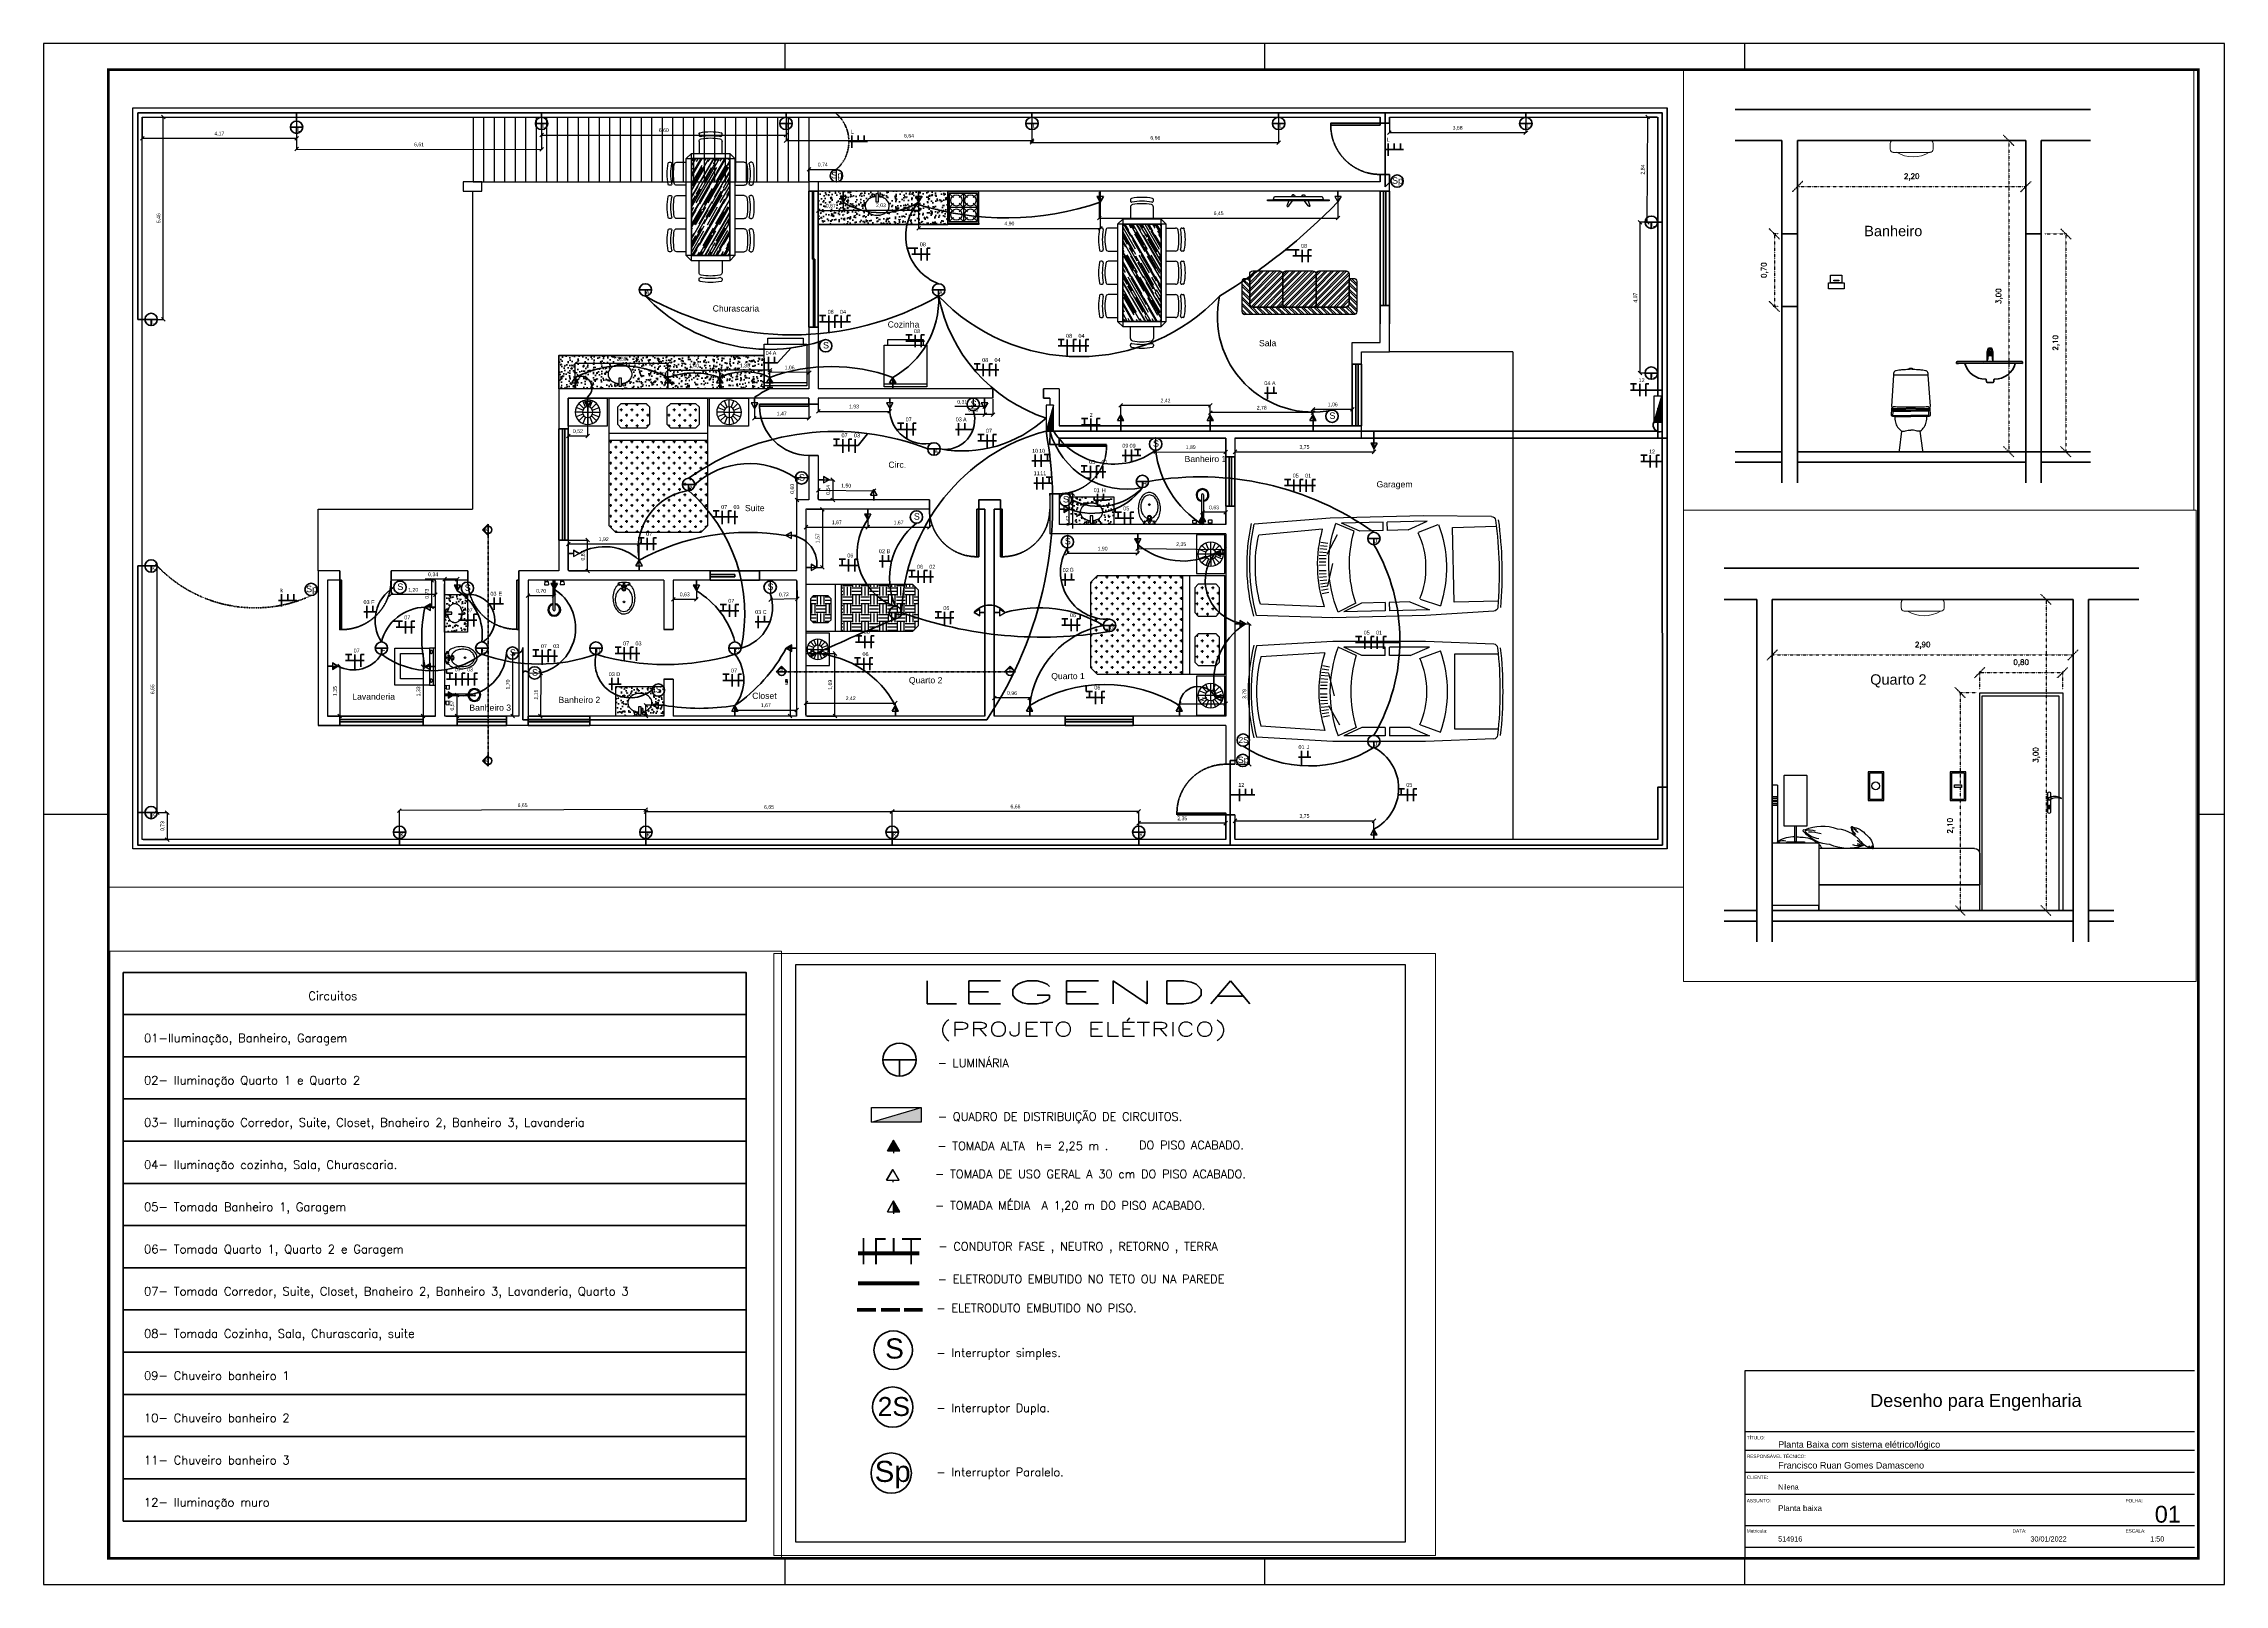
# Paper-space layout 'Planta_Baixa_A1' of a CAD drawing. Header units: millimetres. Extents: x 0 to 841, y 0 to 594.
# The model-space entities are those that its viewports show. They can reach past a viewport. Long polylines and large blocks are cut down to what shows.
import ezdxf
from ezdxf.enums import TextEntityAlignment as Align

# ---------------------------------------------------------------- set-up
doc = ezdxf.new("R2010")
doc.units = ezdxf.units.MM
for name, pattern in [('ACAD_ISO02W100', [15, 12, -3]), ('DASHED2', [0.375, 0.25, -0.125]), ('HIDDEN', [0.375, 0.25, -0.125]), ('JIS_02_1.0', [2, 1, -1]), ('TRAÇOPONTOX2', [50.8, 25.4, -12.7, 0, -12.7])]:
    doc.linetypes.add(name, pattern=pattern)
for name, color, linetype in [('3', 3, 'Continuous'), ('7', 7, 'Continuous'), ('ARQ-FOLHA', 7, 'Continuous'), ('Auxiliar', 3, 'Continuous'), ('Cortes', 3, 'TRAÇOPONTOX2'), ('Cotas_', 3, 'Continuous'), ('DETALHES', 4, 'Continuous'), ('Elotroduto_piso', 1, 'JIS_02_1.0'), ('Elétrica', 1, 'Continuous'), ('Fiação', 6, 'Continuous'), ('ID-WC', 7, 'Continuous'), ('Janelas', 5, 'Continuous'), ('LEGENDAS', 7, 'Continuous'), ('MOBILIA', 254, 'Continuous'), ('MOBILIAS', 7, 'Continuous'), ('Paredes', 2, 'Continuous'), ('Piso', 3, 'Continuous'), ('Portas', 4, 'Continuous'), ('Quadro de Carga', 7, 'Continuous'), ('Quadros', 1, 'Continuous'), ('Telhado', 7, 'Continuous'), ('Texto', 3, 'Continuous'), ('VEICULOS', 252, 'Continuous'), ('WC-DET', 8, 'Continuous'), ('WC-DET1', 8, 'Continuous'), ('WC-OUTL', 7, 'Continuous'), ('WC-SERIAL', 4, 'Continuous')]:
    doc.layers.add(name, color=color, linetype=linetype)
doc.layers.add('a_MUEBLE', color=3, linetype='Continuous', lineweight=5)
doc.styles.add('Annotative', font='txt')
doc.styles.add('arial', font='arial.ttf')
doc.styles.add('ROMANS', font='ROMANS.SHX', dxfattribs={"height": 0.05})
doc.styles.get("Standard").update_dxf_attribs({"font": 'arial.ttf'})
doc.dimstyles.new('Cotas internas', dxfattribs={"dimtxt": 0.05, "dimasz": 0.1, "dimexe": 0.01, "dimexo": 0.03, "dimgap": 0.0625, "dimtad": 1, "dimzin": 1, "dimtxsty": 'ROMANS', "dimblk": 'OBLIQUE', "dimcen": 2.5, "dimadec": 0, "dimazin": 0, "dimtfac": 1, "dimtmove": 0, "dimatfit": 3, "dimfxl": 1, "dimarcsym": 0})
doc.dimstyles.new('Cópia de Cotas internas', dxfattribs={"dimtxt": 0.1, "dimasz": 0.1, "dimexe": 0.01, "dimexo": 0.03, "dimgap": 0.0625, "dimtad": 1, "dimzin": 1, "dimtxsty": 'Annotative', "dimblk": 'OBLIQUE', "dimcen": 2.5, "dimadec": 0, "dimazin": 0, "dimtfac": 1, "dimtmove": 0, "dimatfit": 3, "dimfxl": 1, "dimarcsym": 0})
pattern_1 = [(50, (-197.73708, -1478.19441), (0.303641115, -0.026565143), [0.03175, -0.34925]), (355, (-197.73708, -1478.1944), (-0.058739036, 0.318428075), [0.0254, -0.279400974]), (100.451445, (-197.71178, -1478.19663), (0.244902078, 0.29186292), [0.026983348, -0.296817074]), (46.1842, (-197.7371, -1478.10975), (0.4517984, -0.070070547), [0.047625, -0.523875]), (96.635558, (-197.69943, -1478.1156), (0.395673557, 0.412376874), [0.04047504, -0.445226014]), (351.184151, (-197.7371, -1478.10975), (0.395673557, 0.412376874), [0.038099945, -0.419099553]), (21, (-197.69475, -1478.13091), (0.252690652, -0.170441997), [0.03175, -0.34925]), (326, (-197.69475, -1478.1309), (0.10300338, 0.306979944), [0.0254, -0.2794]), (71.451445, (-197.6737, -1478.14512), (0.355694032, 0.136537948), [0.026983348, -0.296816563]), (37.5, (-197.73708, -1478.19441), (0.005147672, 0.1409250648), [0, -0.276013333, 0, -0.283633333, 0, -0.280458333]), (7.5, (-197.73708, -1478.19441), (0.111366104, 0.1669676247), [0, -0.161713333, 0, -0.269663333, 0, -0.106891667]), (327.5, (-197.83149, -1478.19441), (0.2259843253, -0.0095479067), [0, -0.105833333, 0, -0.3302, 0, -0.43815]), (317.5, (-197.87382, -1478.19441), (0.246881969, 0.042377485), [0, -0.137583333, 0, -0.219286667, 0, -0.31115])]

# ---------------------------------------------------------------- blocks, each defined once
blk = doc.blocks.new('FOLHA A1')
at = {"layer": 'ARQ-FOLHA'}
for p, q in [((841, 0), (0, 0)), ((0, 0), (0, -594)), ((286, -10), (286, 0)), ((471, -10), (471, 0)), ((656, -10), (656, 0)), ((841, -594), (841, 0)), ((0, -297), (25, -297)), ((831, -297), (841, -297)), ((286, -594), (286, -584)), ((471, -594), (471, -584)), ((656, -594), (656, -584)), ((0, -594), (841, -594))]:
    blk.add_line(p, q, dxfattribs=at)
at = {"layer": 'ARQ-FOLHA', "const_width": 1}
blk.add_lwpolyline([(25, -10), (25, -584), (831, -584), (831, -10), (25, -10)], dxfattribs=at)
blk = doc.blocks.new('*X0')
at = {"color": 0}
for p, q in [((180, 360), (183.75, 360)), ((181.875, 358.125), (181.875, 361.875)), ((187.5, 352.5), (191.25, 352.5)), ((189.375, 350.625), (189.375, 354.375)), ((195, 360), (198.75, 360)), ((196.875, 358.125), (196.875, 361.875)), ((202.5, 352.5), (206.25, 352.5)), ((204.375, 350.625), (204.375, 354.375)), ((210, 360), (213.75, 360)), ((211.875, 358.125), (211.875, 361.875)), ((217.5, 352.5), (221.25, 352.5)), ((219.375, 350.625), (219.375, 354.375)), ((225, 360), (228.75, 360)), ((226.875, 358.125), (226.875, 361.875)), ((232.5, 352.5), (236.25, 352.5)), ((234.375, 350.625), (234.375, 354.375)), ((240, 360), (243.75, 360)), ((241.875, 358.125), (241.875, 361.875)), ((247.5, 352.5), (251.25, 352.5)), ((249.375, 350.625), (249.375, 354.375)), ((255, 360), (258.75, 360)), ((256.875, 358.125), (256.875, 361.875)), ((262.5, 352.5), (266.25, 352.5)), ((264.375, 350.625), (264.375, 354.375)), ((270, 360), (273.75, 360)), ((271.875, 358.125), (271.875, 361.875)), ((277.5, 352.5), (281.25, 352.5)), ((279.375, 350.625), (279.375, 354.375)), ((285, 360), (288.75, 360)), ((286.875, 358.125), (286.875, 361.875)), ((292.5, 352.5), (296.25, 352.5)), ((294.375, 350.625), (294.375, 354.375)), ((300, 360), (302.5, 360)), ((301.875, 358.125), (301.875, 360.625)), ((307.5, 352.5), (310, 352.5)), ((309.375, 350.625), (309.375, 353.125)), ((135, 345), (138.75, 345)), ((136.875, 343.125), (136.875, 346.875)), ((150, 345), (153.75, 345)), ((151.875, 343.125), (151.875, 346.875)), ((180, 345), (183.75, 345)), ((181.875, 343.125), (181.875, 346.875)), ((195, 345), (198.75, 345)), ((196.875, 343.125), (196.875, 346.875)), ((210, 345), (213.75, 345)), ((211.875, 343.125), (211.875, 346.875)), ((225, 345), (228.75, 345)), ((226.875, 343.125), (226.875, 346.875)), ((240, 345), (243.75, 345)), ((241.875, 343.125), (241.875, 346.875)), ((255, 345), (258.75, 345)), ((256.875, 343.125), (256.875, 346.875)), ((270, 345), (273.75, 345)), ((271.875, 343.125), (271.875, 346.875)), ((285, 345), (288.75, 345)), ((286.875, 343.125), (286.875, 346.875)), ((300, 345), (303.75, 345)), ((301.875, 343.125), (301.875, 346.875)), ((127.5, 337.5), (131.25, 337.5)), ((129.375, 335.625), (129.375, 339.375)), ((136.875, 328.125), (136.875, 331.875)), ((142.5, 337.5), (146.25, 337.5)), ((144.375, 335.625), (144.375, 339.375)), ((151.875, 328.125), (151.875, 331.875)), ((157.5, 337.5), (161.25, 337.5)), ((159.375, 335.625), (159.375, 339.375)), ((181.875, 328.125), (181.875, 331.875)), ((187.5, 337.5), (191.25, 337.5)), ((189.375, 335.625), (189.375, 339.375)), ((196.875, 328.125), (196.875, 331.875)), ((202.5, 337.5), (206.25, 337.5)), ((204.375, 335.625), (204.375, 339.375)), ((211.875, 328.125), (211.875, 331.875)), ((217.5, 337.5), (221.25, 337.5)), ((219.375, 335.625), (219.375, 339.375)), ((226.875, 328.125), (226.875, 331.875)), ((232.5, 337.5), (236.25, 337.5)), ((234.375, 335.625), (234.375, 339.375)), ((241.875, 328.125), (241.875, 331.875)), ((247.5, 337.5), (251.25, 337.5)), ((249.375, 335.625), (249.375, 339.375)), ((256.875, 328.125), (256.875, 331.875)), ((262.5, 337.5), (266.25, 337.5)), ((264.375, 335.625), (264.375, 339.375)), ((271.875, 328.125), (271.875, 331.875)), ((277.5, 337.5), (281.25, 337.5)), ((279.375, 335.625), (279.375, 339.375)), ((286.875, 328.125), (286.875, 331.875)), ((292.5, 337.5), (296.25, 337.5)), ((294.375, 335.625), (294.375, 339.375)), ((301.875, 328.125), (301.875, 331.875)), ((307.5, 337.5), (310, 337.5)), ((309.375, 335.625), (309.375, 339.375)), ((127.5, 322.5), (131.25, 322.5)), ((129.375, 320.625), (129.375, 324.375)), ((135, 330), (138.75, 330)), ((142.5, 322.5), (146.25, 322.5)), ((144.375, 320.625), (144.375, 324.375)), ((150, 330), (153.75, 330)), ((157.5, 322.5), (161.25, 322.5)), ((159.375, 320.625), (159.375, 324.375)), ((180, 330), (183.75, 330)), ((187.5, 322.5), (191.25, 322.5)), ((189.375, 320.625), (189.375, 324.375)), ((195, 330), (198.75, 330)), ((202.5, 322.5), (206.25, 322.5)), ((204.375, 320.625), (204.375, 324.375)), ((210, 330), (213.75, 330)), ((217.5, 322.5), (221.25, 322.5)), ((219.375, 320.625), (219.375, 324.375)), ((225, 330), (228.75, 330)), ((232.5, 322.5), (236.25, 322.5)), ((234.375, 320.625), (234.375, 324.375)), ((240, 330), (243.75, 330)), ((247.5, 322.5), (251.25, 322.5)), ((249.375, 320.625), (249.375, 324.375)), ((255, 330), (258.75, 330)), ((262.5, 322.5), (266.25, 322.5)), ((264.375, 320.625), (264.375, 324.375)), ((270, 330), (273.75, 330)), ((277.5, 322.5), (281.25, 322.5)), ((279.375, 320.625), (279.375, 324.375)), ((285, 330), (288.75, 330)), ((292.5, 322.5), (296.25, 322.5)), ((294.375, 320.625), (294.375, 324.375)), ((300, 330), (303.75, 330)), ((307.5, 322.5), (310, 322.5)), ((309.375, 320.625), (309.375, 324.375)), ((129.375, 308.125), (129.375, 309.375)), ((135, 315), (138.75, 315)), ((136.875, 313.125), (136.875, 316.875)), ((144.375, 305.625), (144.375, 309.375)), ((150, 315), (153.75, 315)), ((151.875, 313.125), (151.875, 316.875)), ((159.375, 306.875), (159.375, 309.375)), ((180, 315), (183.75, 315)), ((181.875, 313.125), (181.875, 316.875)), ((189.375, 305.625), (189.375, 309.375)), ((195, 315), (198.75, 315)), ((196.875, 313.125), (196.875, 316.875)), ((204.375, 305.625), (204.375, 309.375)), ((210, 315), (213.75, 315)), ((211.875, 313.125), (211.875, 316.875)), ((219.375, 305.625), (219.375, 309.375)), ((225, 315), (228.75, 315)), ((226.875, 313.125), (226.875, 316.875)), ((234.375, 305.625), (234.375, 309.375)), ((240, 315), (243.75, 315)), ((241.875, 313.125), (241.875, 316.875)), ((249.375, 305.625), (249.375, 309.375)), ((255, 315), (258.75, 315)), ((256.875, 313.125), (256.875, 316.875)), ((264.375, 305.625), (264.375, 309.375)), ((270, 315), (273.75, 315)), ((271.875, 313.125), (271.875, 316.875)), ((279.375, 305.625), (279.375, 309.375)), ((285, 315), (288.75, 315)), ((286.875, 313.125), (286.875, 316.875)), ((294.375, 305.625), (294.375, 309.375)), ((300, 315), (303.75, 315)), ((301.875, 313.125), (301.875, 316.875)), ((309.375, 305.625), (309.375, 309.375)), ((130, 307.5), (131.25, 307.5)), ((142.5, 307.5), (146.25, 307.5)), ((157.5, 307.5), (160, 307.5)), ((180, 300), (183.75, 300)), ((181.875, 298.125), (181.875, 301.875)), ((187.5, 307.5), (191.25, 307.5)), ((195, 300), (198.75, 300)), ((196.875, 298.125), (196.875, 301.875)), ((202.5, 307.5), (206.25, 307.5)), ((210, 300), (213.75, 300)), ((211.875, 298.125), (211.875, 301.875)), ((217.5, 307.5), (221.25, 307.5)), ((225, 300), (228.75, 300)), ((226.875, 298.125), (226.875, 301.875)), ((232.5, 307.5), (236.25, 307.5)), ((240, 300), (243.75, 300)), ((241.875, 298.125), (241.875, 301.875)), ((247.5, 307.5), (251.25, 307.5)), ((255, 300), (258.75, 300)), ((256.875, 298.125), (256.875, 301.875)), ((262.5, 307.5), (266.25, 307.5)), ((270, 300), (273.75, 300)), ((271.875, 298.125), (271.875, 301.875)), ((277.5, 307.5), (281.25, 307.5)), ((285, 300), (288.75, 300)), ((286.875, 298.125), (286.875, 301.875)), ((292.5, 307.5), (296.25, 307.5)), ((300, 300), (303.75, 300)), ((301.875, 298.125), (301.875, 301.875)), ((307.5, 307.5), (310, 307.5)), ((181.875, 283.125), (181.875, 286.875)), ((187.5, 292.5), (191.25, 292.5)), ((189.375, 290.625), (189.375, 294.375)), ((196.875, 283.125), (196.875, 286.875)), ((202.5, 292.5), (206.25, 292.5)), ((204.375, 290.625), (204.375, 294.375)), ((211.875, 283.125), (211.875, 286.875)), ((217.5, 292.5), (221.25, 292.5)), ((219.375, 290.625), (219.375, 294.375)), ((226.875, 283.125), (226.875, 286.875)), ((232.5, 292.5), (236.25, 292.5)), ((234.375, 290.625), (234.375, 294.375)), ((241.875, 283.125), (241.875, 286.875)), ((247.5, 292.5), (251.25, 292.5)), ((249.375, 290.625), (249.375, 294.375)), ((256.875, 283.125), (256.875, 286.875)), ((262.5, 292.5), (266.25, 292.5)), ((264.375, 290.625), (264.375, 294.375)), ((271.875, 283.125), (271.875, 286.875)), ((277.5, 292.5), (281.25, 292.5)), ((279.375, 290.625), (279.375, 294.375)), ((286.875, 283.125), (286.875, 286.875)), ((292.5, 292.5), (296.25, 292.5)), ((294.375, 290.625), (294.375, 294.375)), ((301.875, 283.125), (301.875, 286.875)), ((307.5, 292.5), (310, 292.5)), ((309.375, 290.625), (309.375, 294.375)), ((129.375, 275.625), (129.375, 276.875)), ((130, 277.5), (131.25, 277.5)), ((142.5, 277.5), (146.25, 277.5)), ((144.375, 275.625), (144.375, 279.375)), ((157.5, 277.5), (160, 277.5)), ((159.375, 275.625), (159.375, 278.125)), ((180, 285), (183.75, 285)), ((187.5, 277.5), (191.25, 277.5)), ((189.375, 275.625), (189.375, 279.375)), ((195, 285), (198.75, 285)), ((202.5, 277.5), (206.25, 277.5)), ((204.375, 275.625), (204.375, 279.375)), ((210, 285), (213.75, 285)), ((217.5, 277.5), (221.25, 277.5)), ((219.375, 275.625), (219.375, 279.375)), ((225, 285), (228.75, 285)), ((232.5, 277.5), (236.25, 277.5)), ((234.375, 275.625), (234.375, 279.375)), ((240, 285), (243.75, 285)), ((247.5, 277.5), (251.25, 277.5)), ((249.375, 275.625), (249.375, 279.375)), ((255, 285), (258.75, 285)), ((262.5, 277.5), (266.25, 277.5)), ((264.375, 275.625), (264.375, 279.375)), ((270, 285), (273.75, 285)), ((277.5, 277.5), (281.25, 277.5)), ((279.375, 275.625), (279.375, 279.375)), ((285, 285), (288.75, 285)), ((292.5, 277.5), (296.25, 277.5)), ((294.375, 275.625), (294.375, 279.375)), ((300, 285), (303.75, 285)), ((307.5, 277.5), (310, 277.5)), ((309.375, 275.625), (309.375, 279.375)), ((129.375, 260.625), (129.375, 264.375)), ((135, 270), (138.75, 270)), ((136.875, 268.125), (136.875, 271.875)), ((144.375, 260.625), (144.375, 264.375)), ((150, 270), (153.75, 270)), ((151.875, 268.125), (151.875, 271.875)), ((159.375, 260.625), (159.375, 264.375)), ((180, 270), (183.75, 270)), ((181.875, 268.125), (181.875, 271.875)), ((189.375, 260.625), (189.375, 264.375)), ((195, 270), (198.75, 270)), ((196.875, 268.125), (196.875, 271.875)), ((204.375, 260.625), (204.375, 264.375)), ((210, 270), (213.75, 270)), ((211.875, 268.125), (211.875, 271.875)), ((219.375, 260.625), (219.375, 264.375)), ((225, 270), (228.75, 270)), ((226.875, 268.125), (226.875, 271.875)), ((234.375, 260.625), (234.375, 264.375)), ((240, 270), (243.75, 270)), ((241.875, 268.125), (241.875, 271.875)), ((249.375, 260.625), (249.375, 264.375)), ((255, 270), (258.75, 270)), ((256.875, 268.125), (256.875, 271.875)), ((264.375, 260.625), (264.375, 264.375)), ((270, 270), (273.75, 270)), ((271.875, 268.125), (271.875, 271.875)), ((279.375, 260.625), (279.375, 264.375)), ((285, 270), (288.75, 270)), ((286.875, 268.125), (286.875, 271.875)), ((294.375, 260.625), (294.375, 264.375)), ((300, 270), (303.75, 270)), ((301.875, 268.125), (301.875, 271.875)), ((309.375, 260.625), (309.375, 264.375)), ((127.5, 262.5), (131.25, 262.5)), ((135, 255), (138.75, 255)), ((136.875, 253.125), (136.875, 256.875)), ((142.5, 262.5), (146.25, 262.5)), ((150, 255), (153.75, 255)), ((151.875, 253.125), (151.875, 256.875)), ((157.5, 262.5), (161.25, 262.5)), ((180, 255), (183.75, 255)), ((181.875, 253.125), (181.875, 256.875)), ((187.5, 262.5), (191.25, 262.5)), ((195, 255), (198.75, 255)), ((196.875, 253.125), (196.875, 256.875)), ((202.5, 262.5), (206.25, 262.5)), ((210, 255), (213.75, 255)), ((211.875, 253.125), (211.875, 256.875)), ((217.5, 262.5), (221.25, 262.5)), ((225, 255), (228.75, 255)), ((226.875, 253.125), (226.875, 256.875)), ((232.5, 262.5), (236.25, 262.5)), ((240, 255), (243.75, 255)), ((241.875, 253.125), (241.875, 256.875)), ((247.5, 262.5), (251.25, 262.5)), ((255, 255), (258.75, 255)), ((256.875, 253.125), (256.875, 256.875)), ((262.5, 262.5), (266.25, 262.5)), ((270, 255), (273.75, 255)), ((271.875, 253.125), (271.875, 256.875)), ((277.5, 262.5), (281.25, 262.5)), ((285, 255), (288.75, 255)), ((286.875, 253.125), (286.875, 256.875)), ((292.5, 262.5), (296.25, 262.5)), ((300, 255), (303.75, 255)), ((301.875, 253.125), (301.875, 256.875)), ((307.5, 262.5), (310, 262.5)), ((127.5, 247.5), (131.25, 247.5)), ((129.375, 245.625), (129.375, 249.375)), ((142.5, 247.5), (146.25, 247.5)), ((144.375, 245.625), (144.375, 249.375)), ((157.5, 247.5), (161.25, 247.5)), ((159.375, 245.625), (159.375, 249.375)), ((187.5, 247.5), (191.25, 247.5)), ((189.375, 245.625), (189.375, 249.375)), ((202.5, 247.5), (206.25, 247.5)), ((204.375, 245.625), (204.375, 249.375)), ((217.5, 247.5), (221.25, 247.5)), ((219.375, 245.625), (219.375, 249.375)), ((232.5, 247.5), (236.25, 247.5)), ((234.375, 245.625), (234.375, 249.375)), ((247.5, 247.5), (251.25, 247.5)), ((249.375, 245.625), (249.375, 249.375)), ((262.5, 247.5), (266.25, 247.5)), ((264.375, 245.625), (264.375, 249.375)), ((277.5, 247.5), (281.25, 247.5)), ((279.375, 245.625), (279.375, 249.375)), ((292.5, 247.5), (296.25, 247.5)), ((294.375, 245.625), (294.375, 249.375)), ((307.5, 247.5), (310, 247.5)), ((309.375, 245.625), (309.375, 249.375)), ((135, 240), (138.75, 240)), ((136.875, 238.125), (136.875, 241.875)), ((150, 240), (153.75, 240)), ((151.875, 238.125), (151.875, 241.875)), ((180, 240), (183.75, 240)), ((181.875, 238.125), (181.875, 241.875)), ((187.5, 232.5), (191.25, 232.5)), ((189.375, 230.625), (189.375, 234.375)), ((195, 240), (198.75, 240)), ((196.875, 238.125), (196.875, 241.875)), ((202.5, 232.5), (206.25, 232.5)), ((204.375, 230.625), (204.375, 234.375)), ((210, 240), (213.75, 240)), ((211.875, 238.125), (211.875, 241.875)), ((217.5, 232.5), (221.25, 232.5)), ((219.375, 230.625), (219.375, 234.375)), ((225, 240), (228.75, 240)), ((226.875, 238.125), (226.875, 241.875)), ((232.5, 232.5), (236.25, 232.5)), ((234.375, 230.625), (234.375, 234.375)), ((240, 240), (243.75, 240)), ((241.875, 238.125), (241.875, 241.875)), ((247.5, 232.5), (251.25, 232.5)), ((249.375, 230.625), (249.375, 234.375)), ((255, 240), (258.75, 240)), ((256.875, 238.125), (256.875, 241.875)), ((262.5, 232.5), (266.25, 232.5)), ((264.375, 230.625), (264.375, 234.375)), ((270, 240), (273.75, 240)), ((271.875, 238.125), (271.875, 241.875)), ((277.5, 232.5), (281.25, 232.5)), ((279.375, 230.625), (279.375, 234.375)), ((285, 240), (288.75, 240)), ((286.875, 238.125), (286.875, 241.875)), ((292.5, 232.5), (296.25, 232.5)), ((294.375, 230.625), (294.375, 234.375)), ((300, 240), (303.75, 240)), ((301.875, 238.125), (301.875, 241.875)), ((307.5, 232.5), (310, 232.5)), ((309.375, 231.875), (309.375, 234.375)), ((180, 225), (183.75, 225)), ((181.875, 223.125), (181.875, 226.875)), ((195, 225), (198.75, 225)), ((196.875, 223.125), (196.875, 226.875)), ((210, 225), (213.75, 225)), ((211.875, 223.125), (211.875, 226.875)), ((225, 225), (228.75, 225)), ((226.875, 223.125), (226.875, 226.875)), ((240, 225), (243.75, 225)), ((241.875, 223.125), (241.875, 226.875)), ((255, 225), (258.75, 225)), ((256.875, 223.125), (256.875, 226.875)), ((270, 225), (273.75, 225)), ((271.875, 223.125), (271.875, 226.875)), ((285, 225), (288.75, 225)), ((286.875, 223.125), (286.875, 226.875)), ((300, 225), (302.5, 225)), ((301.875, 224.375), (301.875, 226.875))]:
    blk.add_line(p, q, dxfattribs=at)
blk = doc.blocks.new('A$Cd86006e1')
at = {"layer": 'MOBILIA'}
for p, q in [((40, 255), (0, 255)), ((0, 255), (0, 200)), ((40, 200), (40, 255)), ((17.1, 234.4), (13.3, 243.7)), ((20, 235), (20, 245)), ((22.9, 234.4), (26.7, 243.7)), ((13.1, 230.4), (3.8, 234.2)), ((14.7, 232.8), (7.6, 239.9)), ((20, 235), (20, 220)), ((25.3, 232.8), (32.4, 239.9)), ((26.9, 230.4), (36.2, 234.2)), ((12.5, 227.5), (2.5, 227.5)), ((13.1, 224.6), (3.8, 220.8)), ((14.7, 222.2), (7.6, 215.1)), ((12.5, 227.5), (27.5, 227.5)), ((17.1, 220.6), (13.3, 211.3)), ((22.9, 220.6), (26.7, 211.3)), ((25.3, 222.2), (32.4, 215.1)), ((26.9, 224.6), (36.2, 220.8)), ((27.5, 227.5), (37.5, 227.5)), ((20, 220), (20, 210)), ((0, 200), (40, 200)), ((0, 197.5), (0, 57.5)), ((0, 197.5), (60, 197.5)), ((50, 57.5), (50, 197.5)), ((60, 57.5), (60, 197.5)), ((60, 197.5), (180, 197.5)), ((190, 187.5), (180, 197.5)), ((190, 67.5), (190, 187.5)), ((180, 57.5), (190, 67.5)), ((60, 57.5), (0, 57.5)), ((180, 57.5), (60, 57.5)), ((0, 55), (0, 0)), ((40, 55), (0, 55)), ((20, 35), (20, 45)), ((40, 0), (40, 55)), ((13.1, 30.4), (3.8, 34.2)), ((14.7, 32.8), (7.6, 39.9)), ((17.1, 34.4), (13.3, 43.7)), ((20, 35), (20, 20)), ((22.9, 34.4), (26.7, 43.7)), ((25.3, 32.8), (32.4, 39.9)), ((26.9, 30.4), (36.2, 34.2)), ((12.5, 27.5), (2.5, 27.5)), ((13.1, 24.6), (3.8, 20.8)), ((14.7, 22.2), (7.6, 15.1)), ((12.5, 27.5), (27.5, 27.5)), ((25.3, 22.2), (32.4, 15.1)), ((26.9, 24.6), (36.2, 20.8)), ((27.5, 27.5), (37.5, 27.5)), ((17.1, 20.6), (13.3, 11.3)), ((20, 20), (20, 10)), ((22.9, 20.6), (26.7, 11.3)), ((0, 0), (40, 0))]:
    blk.add_line(p, q, dxfattribs=at)
for points in [[(7.5, 180), (7.5, 145), (12.5, 140), (37.5, 140), (42.5, 145), (42.5, 180), (37.5, 185), (12.5, 185)], [(7.5, 110), (7.5, 75), (12.5, 70), (37.5, 70), (42.5, 75), (42.5, 110), (37.5, 115), (12.5, 115)]]:
    blk.add_lwpolyline(points, close=True, dxfattribs=at)
for centre, radius in [((20, 227.5), 17.5), ((20, 227.5), 7.5), ((20, 27.5), 17.5), ((20, 27.5), 7.5)]:
    blk.add_circle(centre, radius, dxfattribs=at)
blk.add_blockref('*X0', (-120, -165), dxfattribs=at)
blk = doc.blocks.new('*X2')
at = {"color": 0}
for p, q in [((60, -103.9), (144.7, -55)), ((60, -92.4), (124.7, -55)), ((60, -80.8), (104.7, -55)), ((60, -57.7), (64.7, -55)), ((60, -67.1), (80.9, -55)), ((60, -63.9), (75.3, -55)), ((60, -56.1), (61.9, -55)), ((60, -87.1), (109, -58.8)), ((72.7, -61.9), (84.7, -55)), ((73, -74.9), (107.5, -55)), ((79.8, -60.2), (88.7, -55)), ((81.1, -90.4), (142.3, -55)), ((81.4, -67), (102.1, -55)), ((88.4, -81.4), (134.1, -55)), ((103.7, -88), (155.6, -58)), ((120.8, -75.2), (155.4, -55.2)), ((122.4, -82), (169.1, -55)), ((122.7, -58.6), (128.9, -55)), ((149.7, -75.2), (184.7, -55)), ((159.5, -104.2), (244.7, -55)), ((162.1, -66.8), (182.5, -55)), ((163.4, -97), (232.7, -57)), ((163.7, -55.6), (164.7, -55)), ((163.7, -73.6), (195.9, -55)), ((173.5, -84.6), (224.7, -55)), ((177.4, -60.7), (187.3, -55)), ((187.6, -64.9), (204.7, -55)), ((192.7, -67.2), (213.9, -55)), ((203.5, -58.4), (209.3, -55)), ((205.1, -65.2), (222.7, -55)), ((208.1, -73.8), (234, -58.8)), ((236.9, -57.1), (240.5, -55)), ((246.4, -56.8), (249.5, -55)), ((60, -115.5), (146.4, -65.6)), ((60, -69.3), (64.1, -66.9)), ((60, -71.6), (67.7, -67.2)), ((60, -79.3), (72.7, -72)), ((79.4, -83.6), (114.1, -63.6)), ((80.7, -113.8), (150, -73.8)), ((119, -94.5), (170.9, -64.5)), ((122, -105.4), (191.3, -65.4)), ((134.3, -101), (186.2, -71)), ((135.6, -94.9), (178.9, -69.9)), ((145.4, -123.9), (250, -63.5)), ((154.8, -130), (250, -75.1)), ((161.8, -90.2), (196.4, -70.2)), ((203.1, -81.8), (237.8, -61.8)), ((204.7, -88.6), (250, -62.5)), ((223.4, -80.3), (249.3, -65.3)), ((244.5, -73.4), (250, -70.2)), ((60, -82.4), (70.2, -76.6)), ((60, -110.3), (108.6, -82.2)), ((60, -97.8), (85.5, -83.1)), ((60, -127), (132.4, -85.2)), ((60, -94.8), (67.3, -90.6)), ((74.8, -104.6), (100.8, -89.6)), ((79.1, -107), (113.7, -87)), ((120.4, -98.6), (155.1, -78.6)), ((121.6, -114.6), (164.9, -89.6)), ((121.7, -128.8), (191, -88.8)), ((149.6, -107.5), (201.6, -77.5)), ((163, -120.4), (232.3, -80.4)), ((164.9, -114), (216.9, -84)), ((174.8, -130), (247.2, -88.2)), ((180.2, -120.5), (232.2, -90.5)), ((202.8, -105.2), (237.4, -85.2)), ((204.4, -112), (250, -85.7)), ((238.7, -86.8), (250, -80.3)), ((246.1, -80.2), (250, -77.9)), ((60, -102.5), (72.4, -95.4)), ((66, -130), (108.3, -105.6)), ((74.8, -130), (118.3, -104.9)), ((90.1, -111.1), (116.1, -96.1)), ((92.8, -130), (149.6, -97.2)), ((105.4, -117.6), (131.4, -102.6)), ((120.1, -122), (154.7, -102)), ((161.4, -113.6), (196.1, -93.6)), ((186.6, -130), (232, -103.8)), ((195.5, -127.1), (247.5, -97.1)), ((244.1, -96.8), (250, -93.4)), ((245.7, -103.6), (250, -101.2)), ((60, -113.2), (68.3, -108.4)), ((60, -118), (67, -114)), ((60, -128.5), (83.6, -114.9)), ((60, -125.7), (72, -118.8)), ((79.4, -130), (113.4, -110.4)), ((84, -130), (99, -121.4)), ((114.8, -130), (150.8, -109.2)), ((120.8, -124.2), (146.7, -109.2)), ((133, -130), (149.3, -120.6)), ((137.2, -130), (162, -115.7)), ((159.8, -130), (190.6, -112.2)), ((173.2, -130), (195.7, -117)), ((194.8, -130), (233.2, -107.9)), ((202.4, -128.6), (237.1, -108.6)), ((213.4, -130), (250, -108.9)), ((217, -130), (250, -111)), ((234.8, -130), (250, -121.2)), ((236.4, -117.5), (250, -109.7)), ((243.8, -120.2), (250, -116.6)), ((94.8, -130), (104.2, -124.6)), ((106.2, -130), (108, -129)), ((110.6, -130), (114.3, -127.9)), ((134.8, -130), (136.8, -128.9)), ((146.4, -130), (154.4, -125.4)), ((163.8, -130), (177.4, -122.2)), ((190.4, -130), (192.7, -128.7)), ((214.8, -130), (219.1, -127.5)), ((226.8, -130), (231.6, -127.2)), ((243.6, -130), (250, -126.3)), ((245.4, -127), (250, -124.4))]:
    blk.add_line(p, q, dxfattribs=at)
blk = doc.blocks.new('A$C4ef931ff')
at = {"layer": 'MOBILIA'}
for p, q in [((-2, 161), (-2, 163.4)), ((43, 163.4), (43, 161)), ((63, 161), (63, 163.4)), ((108, 163.4), (108, 161)), ((128, 161), (128, 163.4)), ((173, 163.4), (173, 161)), ((-2, 130.4), (-2, 148.8)), ((43, 148.8), (43, 130.4)), ((63, 130.4), (63, 148.8)), ((108, 148.8), (108, 130.4)), ((128, 130.4), (128, 148.8)), ((173, 148.8), (173, 130.4)), ((-9.5, 130.4), (-9.5, 35.4)), ((180.5, 35.4), (180.5, 130.4)), ((190.5, 120.4), (-19.5, 120.4)), ((-55.1, 105.4), (-57.5, 105.4)), ((-19.5, 105.4), (-42.9, 105.4)), ((190.5, 105.4), (213.9, 105.4)), ((226.1, 105.4), (228.5, 105.4)), ((-57.5, 60.4), (-55.1, 60.4)), ((-42.9, 60.4), (-19.5, 60.4)), ((213.9, 60.4), (190.5, 60.4)), ((228.5, 60.4), (226.1, 60.4)), ((-19.5, 45.4), (190.5, 45.4)), ((-2, 35.4), (-2, 17)), ((43, 17), (43, 35.4)), ((63, 35.4), (63, 17)), ((108, 17), (108, 35.4)), ((128, 35.4), (128, 17)), ((173, 17), (173, 35.4)), ((-2, 4.9), (-2, 2.4)), ((43, 2.4), (43, 4.9)), ((63, 4.9), (63, 2.4)), ((108, 2.4), (108, 4.9)), ((128, 4.9), (128, 2.4)), ((173, 2.4), (173, 4.9))]:
    blk.add_line(p, q, dxfattribs=at)
for points in [[(-19.5, 120.4), (-19.5, 45.4), (-9.5, 35.4), (180.5, 35.4), (190.5, 45.4), (190.5, 120.4), (180.5, 130.4), (-9.5, 130.4)], [(-9.5, 120.4), (180.5, 120.4), (180.5, 45.4), (-9.5, 45.4)]]:
    blk.add_lwpolyline(points, close=True, dxfattribs=at)
for centre, radius, start, end in [((20.5, 65.4), 102.5, 78.463, 101.537), ((85.5, 65.4), 102.5, 78.463, 101.537), ((150.5, 65.4), 102.5, 78.463, 101.537), ((0.5, 163.4), 2.5, 101.537, 180), ((0.5, 161), 2.5, 180, 280.9806), ((3, 148.8), 5, 100.3399, 180), ((20.5, 57.9), 102.5, 79.0194, 100.9806), ((20.5, 52.9), 102.5, 79.6601, 100.3399), ((38, 148.8), 5, 0, 79.6601), ((40.5, 161), 2.5, 259.0194, 0), ((40.5, 163.4), 2.5, 0, 78.463), ((65.5, 163.4), 2.5, 101.537, 180), ((65.5, 161), 2.5, 180, 280.9806), ((68, 148.8), 5, 100.3399, 180), ((85.5, 57.9), 102.5, 79.0194, 100.9806), ((85.5, 52.9), 102.5, 79.6601, 100.3399), ((103, 148.8), 5, 0, 79.6601), ((105.5, 161), 2.5, 259.0194, 0), ((105.5, 163.4), 2.5, 0, 78.463), ((130.5, 163.4), 2.5, 101.537, 180), ((130.5, 161), 2.5, 180, 280.9806), ((133, 148.8), 5, 100.3399, 180), ((150.5, 57.9), 102.5, 79.0194, 100.9806), ((150.5, 52.9), 102.5, 79.6601, 100.3399), ((168, 148.8), 5, 0, 79.6601), ((170.5, 161), 2.5, 259.0194, 0), ((170.5, 163.4), 2.5, 0, 78.463), ((40.5, 82.9), 102.5, 168.463, 191.537), ((-57.5, 102.9), 2.5, 90, 168.463), ((-55.1, 102.9), 2.5, 349.0194, 90), ((48, 82.9), 102.5, 169.0194, 190.9806), ((53, 82.9), 102.5, 169.6601, 190.3399), ((-42.9, 100.4), 5, 90, 169.6601), ((213.9, 100.4), 5, 10.3399, 90), ((118, 82.9), 102.5, 349.6601, 10.3399), ((226.1, 102.9), 2.5, 90, 190.9806), ((123, 82.9), 102.5, 349.0194, 10.9806), ((228.5, 102.9), 2.5, 11.537, 90), ((130.5, 82.9), 102.5, 348.463, 11.537), ((-57.5, 62.9), 2.5, 191.537, 270), ((-55.1, 62.9), 2.5, 270, 10.9806), ((-42.9, 65.4), 5, 190.3399, 270), ((213.9, 65.4), 5, 270, 349.6601), ((226.1, 62.9), 2.5, 169.0194, 270), ((228.5, 62.9), 2.5, 270, 348.463), ((3, 17), 5, 180, 259.6601), ((38, 17), 5, 280.3399, 0), ((68, 17), 5, 180, 259.6601), ((103, 17), 5, 280.3399, 0), ((133, 17), 5, 180, 259.6601), ((168, 17), 5, 280.3399, 0), ((0.5, 4.9), 2.5, 79.0194, 180), ((0.5, 2.4), 2.5, 180, 258.463), ((20.5, 100.4), 102.5, 258.463, 281.537), ((20.5, 107.9), 102.5, 259.0194, 280.9806), ((20.5, 112.9), 102.5, 259.6601, 280.3399), ((40.5, 4.9), 2.5, 0, 100.9806), ((40.5, 2.4), 2.5, 281.537, 0), ((65.5, 4.9), 2.5, 79.0194, 180), ((65.5, 2.4), 2.5, 180, 258.463), ((85.5, 100.4), 102.5, 258.463, 281.537), ((85.5, 107.9), 102.5, 259.0194, 280.9806), ((85.5, 112.9), 102.5, 259.6601, 280.3399), ((105.5, 4.9), 2.5, 0, 100.9806), ((105.5, 2.4), 2.5, 281.537, 0), ((130.5, 4.9), 2.5, 79.0194, 180), ((130.5, 2.4), 2.5, 180, 258.463), ((150.5, 100.4), 102.5, 258.463, 281.537), ((150.5, 107.9), 102.5, 259.0194, 280.9806), ((150.5, 112.9), 102.5, 259.6601, 280.3399), ((170.5, 4.9), 2.5, 0, 100.9806), ((170.5, 2.4), 2.5, 281.537, 0)]:
    blk.add_arc(centre, radius, start, end, dxfattribs=at)
blk.add_blockref('*X2', (-69.5, 175.4), dxfattribs=at)
blk = doc.blocks.new('*X4')
at = {"color": 0}
for p, q in [((-80, -55.4), (-37.1, -12.5)), ((-80, -44.7), (-47.8, -12.5)), ((-80, -34.1), (-58.4, -12.5)), ((-80, -23.5), (-69, -12.5)), ((-80, -58.9), (-33.6, -12.5)), ((-80, -48.3), (-44.2, -12.5)), ((-80, -37.7), (-54.8, -12.5)), ((-80, -27.1), (-65.4, -12.5)), ((-79.9, -16.3), (-76.2, -12.6)), ((-25, -53.4), (15.9, -12.5)), ((-25, -42.8), (5.3, -12.5)), ((-25, -32.2), (-5.3, -12.5)), ((-25, -21.6), (-15.9, -12.5)), ((-25, -56.9), (19.4, -12.5)), ((-25, -46.3), (8.8, -12.5)), ((-25, -35.7), (-1.8, -12.5)), ((-25, -25.1), (-12.4, -12.5)), ((-25, -64), (26.3, -12.7)), ((30, -19.6), (37.1, -12.5)), ((30, -30.2), (47.7, -12.5)), ((30, -40.8), (58.3, -12.5)), ((30, -51.4), (68.9, -12.5)), ((30, -62), (79.5, -12.5)), ((30, -23.1), (40.6, -12.5)), ((30, -33.7), (51.2, -12.5)), ((30, -44.3), (61.8, -12.5)), ((30, -55), (72.5, -12.5)), ((-80, -66), (-27.3, -13.3)), ((-79.7, -69.2), (-25.6, -15.1)), ((-75.9, -72.4), (-25, -21.6)), ((-72.4, -72.5), (-25, -25.1)), ((-25, -67.5), (28.5, -14)), ((-22.3, -71.9), (30, -19.6)), ((-19.4, -72.5), (30, -23.1)), ((30, -65.6), (82.4, -13.1)), ((31.5, -71.1), (85, -17.6)), ((33.8, -72.4), (85, -21.2)), ((-65.3, -72.5), (-25, -32.2)), ((-61.8, -72.5), (-25, -35.7)), ((-12.3, -72.5), (30, -30.2)), ((-8.8, -72.5), (30, -33.7)), ((40.7, -72.5), (85, -28.2)), ((44.3, -72.5), (85, -31.8)), ((-54.7, -72.5), (-25, -42.8)), ((-51.2, -72.5), (-25, -46.3)), ((-1.7, -72.5), (30, -40.8)), ((1.8, -72.5), (30, -44.3)), ((8.9, -72.5), (30, -51.4)), ((51.3, -72.5), (85, -38.8)), ((54.9, -72.5), (85, -42.4)), ((62, -72.5), (85, -49.5)), ((-44.1, -72.5), (-25, -53.4)), ((-40.6, -72.5), (-25, -56.9)), ((-33.5, -72.5), (-25, -64)), ((12.5, -72.5), (30, -55)), ((19.5, -72.5), (30, -62)), ((65.5, -72.5), (85, -53)), ((72.6, -72.5), (85, -60.1)), ((76.1, -72.5), (85, -63.6)), ((-30, -72.5), (-25, -67.5)), ((23.1, -72.5), (30, -65.6))]:
    blk.add_line(p, q, dxfattribs=at)
blk = doc.blocks.new('*X5')
at = {"color": 0}
for p, q in [((-74.6, -12.5), (-87.1, 0)), ((-67.5, -12.5), (-80, 0)), ((-64, -12.5), (-76.5, 0)), ((-56.9, -12.5), (-69.4, 0)), ((-53.4, -12.5), (-65.9, 0)), ((-46.3, -12.5), (-58.8, 0)), ((-42.8, -12.5), (-55.3, 0)), ((-35.7, -12.5), (-48.2, 0)), ((-32.2, -12.5), (-44.7, 0)), ((-25.1, -12.5), (-37.6, 0)), ((-21.6, -12.5), (-34.1, 0)), ((-14.5, -12.5), (-27, 0)), ((-10.9, -12.5), (-23.4, 0)), ((-3.9, -12.5), (-16.4, 0)), ((-0.3, -12.5), (-12.8, 0)), ((6.7, -12.5), (-5.8, 0)), ((10.3, -12.5), (-2.2, 0)), ((17.3, -12.5), (4.8, 0)), ((20.9, -12.5), (8.4, 0)), ((27.9, -12.5), (15.4, 0)), ((31.5, -12.5), (19, 0)), ((38.6, -12.5), (26.1, 0)), ((42.1, -12.5), (29.6, 0)), ((49.2, -12.5), (36.7, 0)), ((52.7, -12.5), (40.2, 0)), ((59.8, -12.5), (47.3, 0)), ((63.3, -12.5), (50.8, 0)), ((70.4, -12.5), (57.9, 0)), ((73.9, -12.5), (61.4, 0)), ((81.1, -12.6), (68.5, 0)), ((97.5, -25.5), (72, 0)), ((97.5, -18.4), (79.1, 0)), ((97.5, -14.9), (82.6, 0)), ((97.5, -7.8), (89.7, 0)), ((-80, -17.7), (-92.5, -5.2)), ((-80, -21.2), (-92.5, -8.7)), ((-77.5, -13.2), (-90, -0.7)), ((97.4, -4.2), (93.3, -0.1)), ((-80, -28.3), (-92.5, -15.8)), ((-80, -31.8), (-92.5, -19.3)), ((97.5, -29), (84.9, -16.4)), ((97.5, -36.1), (85, -23.6)), ((-80, -38.9), (-92.5, -26.4)), ((-80, -42.4), (-92.5, -29.9)), ((-80, -49.5), (-92.5, -37)), ((97.5, -39.6), (85, -27.1)), ((97.5, -46.7), (85, -34.2)), ((97.5, -50.2), (85, -37.7)), ((-80, -53), (-92.5, -40.5)), ((-80.1, -60), (-92.5, -47.6)), ((-83.7, -60), (-92.5, -51.2)), ((97.1, -56.9), (85, -44.8)), ((95.6, -58.9), (85, -48.3)), ((89.6, -60), (85, -55.4)), ((86.1, -60), (85, -58.9))]:
    blk.add_line(p, q, dxfattribs=at)
blk = doc.blocks.new('A$C48d46b4c')
at = {"layer": 'MOBILIA'}
for points in [[(-5, 12.5), (-12.5, 12.5, -0.414214), (-17.5, 17.5), (-17.5, 67.5, -0.414214), (-12.5, 72.5), (167.5, 72.5, -0.414214), (172.5, 67.5), (172.5, 17.5, -0.414214), (167.5, 12.5), (160, 12.5), (160, 55, 0.414214), (155, 60), (0, 60, 0.414214), (-5, 55)], [(0, 60), (45, 60, -0.414214), (50, 55), (50, 5, -0.414214), (45, 0), (0, 0, -0.414214), (-5, 5), (-5, 55, -0.414214)], [(55, 60), (100, 60, -0.414214), (105, 55), (105, 5, -0.414214), (100, 0), (55, 0, -0.414214), (50, 5), (50, 55, -0.414214)], [(110, 60), (155, 60, -0.414214), (160, 55), (160, 5, -0.414214), (155, 0), (110, 0, -0.414214), (105, 5), (105, 55, -0.414214)]]:
    blk.add_lwpolyline(points, format="xyb", close=True, dxfattribs=at)
for name in ['*X5', '*X4']:
    blk.add_blockref(name, (75, 72.5), dxfattribs=at)
blk = doc.blocks.new('*X7')
at = {"color": 0}
for p, q in [((-151.875, 298.125), (-151.875, 302.5)), ((-133.125, 298.125), (-133.125, 302.5)), ((-127.5, 298.125), (-127.5, 302.5)), ((-121.875, 298.125), (-121.875, 302.5)), ((-103.125, 298.125), (-103.125, 302.5)), ((-97.5, 298.125), (-97.5, 302.5)), ((-91.875, 298.125), (-91.875, 302.5)), ((-73.125, 298.125), (-73.125, 302.5)), ((-67.5, 298.125), (-67.5, 302.5)), ((-61.875, 298.125), (-61.875, 302.5)), ((-43.125, 298.125), (-43.125, 302.5)), ((-37.5, 298.125), (-37.5, 302.5)), ((-152.5, 296.25), (-150, 296.25)), ((-152.5, 290.625), (-150, 290.625)), ((-150, 300), (-135, 300)), ((-148.125, 283.125), (-148.125, 298.125)), ((-142.5, 283.125), (-142.5, 298.125)), ((-136.875, 283.125), (-136.875, 298.125)), ((-135, 296.25), (-120, 296.25)), ((-135, 290.625), (-120, 290.625)), ((-120, 300), (-105, 300)), ((-118.125, 283.125), (-118.125, 298.125)), ((-112.5, 283.125), (-112.5, 298.125)), ((-106.875, 283.125), (-106.875, 298.125)), ((-105, 296.25), (-90, 296.25)), ((-105, 290.625), (-90, 290.625)), ((-90, 300), (-75, 300)), ((-88.125, 283.125), (-88.125, 298.125)), ((-82.5, 283.125), (-82.5, 298.125)), ((-76.875, 283.125), (-76.875, 298.125)), ((-75, 296.25), (-60, 296.25)), ((-75, 290.625), (-60, 290.625)), ((-60, 300), (-45, 300)), ((-58.125, 283.125), (-58.125, 298.125)), ((-52.5, 283.125), (-52.5, 298.125)), ((-46.875, 283.125), (-46.875, 298.125)), ((-45, 296.25), (-30, 296.25)), ((-45, 290.625), (-30, 290.625)), ((-31.875, 298.125), (-31.875, 301.875)), ((-28.125, 283.125), (-28.125, 298.125)), ((-201.25, 281.25), (-195, 281.25)), ((-193.125, 268.125), (-193.125, 282.5)), ((-187.5, 268.125), (-187.5, 282.5)), ((-181.875, 268.125), (-181.875, 282.5)), ((-180, 281.25), (-173.75, 281.25)), ((-152.5, 285), (-150, 285)), ((-151.875, 268.125), (-151.875, 283.125)), ((-150, 281.25), (-135, 281.25)), ((-135, 285), (-120, 285)), ((-133.125, 268.125), (-133.125, 283.125)), ((-127.5, 268.125), (-127.5, 283.125)), ((-121.875, 268.125), (-121.875, 283.125)), ((-120, 281.25), (-105, 281.25)), ((-105, 285), (-90, 285)), ((-103.125, 268.125), (-103.125, 283.125)), ((-97.5, 268.125), (-97.5, 283.125)), ((-91.875, 268.125), (-91.875, 283.125)), ((-90, 281.25), (-75, 281.25)), ((-75, 285), (-60, 285)), ((-73.125, 268.125), (-73.125, 283.125)), ((-67.5, 268.125), (-67.5, 283.125)), ((-61.875, 268.125), (-61.875, 283.125)), ((-60, 281.25), (-45, 281.25)), ((-45, 285), (-30, 285)), ((-43.125, 268.125), (-43.125, 283.125)), ((-37.5, 268.125), (-37.5, 283.125)), ((-31.875, 268.125), (-31.875, 283.125)), ((-30, 281.25), (-22.5, 281.25)), ((-205, 275.625), (-195, 275.625)), ((-205, 270), (-195, 270)), ((-202.5, 253.125), (-202.5, 268.125)), ((-196.875, 253.125), (-196.875, 268.125)), ((-195, 266.25), (-180, 266.25)), ((-180, 275.625), (-170, 275.625)), ((-180, 270), (-170, 270)), ((-178.125, 253.125), (-178.125, 268.125)), ((-172.5, 253.125), (-172.5, 268.125)), ((-152.5, 266.25), (-150, 266.25)), ((-150, 275.625), (-135, 275.625)), ((-150, 270), (-135, 270)), ((-148.125, 253.125), (-148.125, 268.125)), ((-142.5, 253.125), (-142.5, 268.125)), ((-136.875, 253.125), (-136.875, 268.125)), ((-135, 266.25), (-120, 266.25)), ((-120, 275.625), (-105, 275.625)), ((-120, 270), (-105, 270)), ((-118.125, 253.125), (-118.125, 268.125)), ((-112.5, 253.125), (-112.5, 268.125)), ((-106.875, 253.125), (-106.875, 268.125)), ((-105, 266.25), (-90, 266.25)), ((-90, 275.625), (-75, 275.625)), ((-90, 270), (-75, 270)), ((-88.125, 253.125), (-88.125, 268.125)), ((-82.5, 253.125), (-82.5, 268.125)), ((-76.875, 253.125), (-76.875, 268.125)), ((-75, 266.25), (-60, 266.25)), ((-60, 275.625), (-45, 275.625)), ((-60, 270), (-45, 270)), ((-58.125, 253.125), (-58.125, 268.125)), ((-52.5, 253.125), (-52.5, 268.125)), ((-46.875, 253.125), (-46.875, 268.125)), ((-45, 266.25), (-30, 266.25)), ((-30, 275.625), (-22.5, 275.625)), ((-30, 270), (-22.5, 270)), ((-28.125, 253.125), (-28.125, 268.125)), ((-205, 251.25), (-195, 251.25)), ((-195, 260.625), (-180, 260.625)), ((-195, 255), (-180, 255)), ((-193.125, 238.125), (-193.125, 253.125)), ((-187.5, 238.125), (-187.5, 253.125)), ((-181.875, 238.125), (-181.875, 253.125)), ((-180, 251.25), (-170, 251.25)), ((-152.5, 260.625), (-150, 260.625)), ((-152.5, 255), (-150, 255)), ((-151.875, 238.125), (-151.875, 253.125)), ((-150, 251.25), (-135, 251.25)), ((-135, 260.625), (-120, 260.625)), ((-135, 255), (-120, 255)), ((-133.125, 238.125), (-133.125, 253.125)), ((-127.5, 238.125), (-127.5, 253.125)), ((-121.875, 238.125), (-121.875, 253.125)), ((-120, 251.25), (-105, 251.25)), ((-105, 260.625), (-90, 260.625)), ((-105, 255), (-90, 255)), ((-103.125, 238.125), (-103.125, 253.125)), ((-97.5, 238.125), (-97.5, 253.125)), ((-91.875, 238.125), (-91.875, 253.125)), ((-90, 251.25), (-75, 251.25)), ((-75, 260.625), (-60, 260.625)), ((-75, 255), (-60, 255)), ((-73.125, 238.125), (-73.125, 253.125)), ((-67.5, 238.125), (-67.5, 253.125)), ((-61.875, 238.125), (-61.875, 253.125)), ((-60, 251.25), (-45, 251.25)), ((-45, 260.625), (-30, 260.625)), ((-45, 255), (-30, 255)), ((-43.125, 238.125), (-43.125, 253.125)), ((-37.5, 238.125), (-37.5, 253.125)), ((-31.875, 238.125), (-31.875, 253.125)), ((-30, 251.25), (-22.5, 251.25)), ((-205, 245.625), (-195, 245.625)), ((-202.5, 240), (-195, 240)), ((-196.875, 237.5), (-196.875, 238.125)), ((-180, 245.625), (-170, 245.625)), ((-180, 240), (-172.5, 240)), ((-178.125, 237.5), (-178.125, 238.125)), ((-150, 245.625), (-135, 245.625)), ((-150, 240), (-135, 240)), ((-148.125, 223.125), (-148.125, 238.125)), ((-142.5, 223.125), (-142.5, 238.125)), ((-136.875, 223.125), (-136.875, 238.125)), ((-120, 245.625), (-105, 245.625)), ((-120, 240), (-105, 240)), ((-118.125, 223.125), (-118.125, 238.125)), ((-112.5, 223.125), (-112.5, 238.125)), ((-106.875, 223.125), (-106.875, 238.125)), ((-90, 245.625), (-75, 245.625)), ((-90, 240), (-75, 240)), ((-88.125, 223.125), (-88.125, 238.125)), ((-82.5, 223.125), (-82.5, 238.125)), ((-76.875, 223.125), (-76.875, 238.125)), ((-60, 245.625), (-45, 245.625)), ((-60, 240), (-45, 240)), ((-58.125, 223.125), (-58.125, 238.125)), ((-52.5, 223.125), (-52.5, 238.125)), ((-46.875, 223.125), (-46.875, 238.125)), ((-30, 245.625), (-22.5, 245.625)), ((-30, 240), (-22.5, 240)), ((-28.125, 226.875), (-28.125, 238.125)), ((-152.5, 236.25), (-150, 236.25)), ((-152.5, 230.625), (-150, 230.625)), ((-152.5, 225), (-150, 225)), ((-135, 236.25), (-120, 236.25)), ((-135, 230.625), (-120, 230.625)), ((-135, 225), (-120, 225)), ((-105, 236.25), (-90, 236.25)), ((-105, 230.625), (-90, 230.625)), ((-105, 225), (-90, 225)), ((-75, 236.25), (-60, 236.25)), ((-75, 230.625), (-60, 230.625)), ((-75, 225), (-60, 225)), ((-45, 236.25), (-30, 236.25)), ((-45, 230.625), (-30, 230.625)), ((-45, 225), (-30, 225)), ((-151.875, 222.5), (-151.875, 223.125)), ((-133.125, 222.5), (-133.125, 223.125)), ((-127.5, 222.5), (-127.5, 223.125)), ((-121.875, 222.5), (-121.875, 223.125)), ((-103.125, 222.5), (-103.125, 223.125)), ((-97.5, 222.5), (-97.5, 223.125)), ((-91.875, 222.5), (-91.875, 223.125)), ((-73.125, 222.5), (-73.125, 223.125)), ((-67.5, 222.5), (-67.5, 223.125)), ((-61.875, 222.5), (-61.875, 223.125)), ((-43.125, 222.5), (-43.125, 223.125)), ((-37.5, 222.5), (-37.5, 223.125)), ((-31.875, 223.125), (-31.875, 223.125))]:
    blk.add_line(p, q, dxfattribs=at)
blk = doc.blocks.new('A$C0c3046c2')
at = {"layer": 'MOBILIA'}
for p, q in [((0, 137.5), (60, 137.5)), ((0, 137.5), (0, 57.5)), ((50, 57.5), (50, 137.5)), ((60, 137.5), (180, 137.5)), ((60, 57.5), (60, 137.5)), ((190, 127.5), (180, 137.5)), ((190, 67.5), (190, 127.5)), ((180, 57.5), (190, 67.5)), ((60, 57.5), (0, 57.5)), ((40, 55), (0, 55)), ((0, 55), (0, 0)), ((40, 0), (40, 55)), ((180, 57.5), (60, 57.5)), ((14.7, 32.8), (7.6, 39.9)), ((17.1, 34.4), (13.3, 43.7)), ((20, 35), (20, 45)), ((22.9, 34.4), (26.7, 43.7)), ((25.3, 32.8), (32.4, 39.9)), ((12.5, 27.5), (2.5, 27.5)), ((13.1, 30.4), (3.8, 34.2)), ((12.5, 27.5), (27.5, 27.5)), ((20, 35), (20, 20)), ((26.9, 30.4), (36.2, 34.2)), ((27.5, 27.5), (37.5, 27.5)), ((13.1, 24.6), (3.8, 20.8)), ((14.7, 22.2), (7.6, 15.1)), ((17.1, 20.6), (13.3, 11.3)), ((20, 20), (20, 10)), ((22.9, 20.6), (26.7, 11.3)), ((25.3, 22.2), (32.4, 15.1)), ((26.9, 24.6), (36.2, 20.8)), ((0, 0), (40, 0))]:
    blk.add_line(p, q, dxfattribs=at)
blk.add_lwpolyline([(7.5, 112.5), (7.5, 77.5), (12.5, 72.5), (37.5, 72.5), (42.5, 77.5), (42.5, 112.5), (37.5, 117.5), (12.5, 117.5)], close=True, dxfattribs=at)
for radius in [17.5, 7.5]:
    blk.add_circle((20, 27.5), radius, dxfattribs=at)
blk.add_blockref('*X7', (212.5, -165), dxfattribs=at)
blk = doc.blocks.new('A$Cba9fd73b')
at = {"layer": 'VEICULOS'}
for p, q in [((11.27, 306.77), (11.24, 251.56)), ((104.96, 251.56), (104.96, 306.77)), ((-1.08, 300.89), (-4.38, 215.11)), ((117.28, 300.89), (120.58, 215.11)), ((11.24, 251.56), (104.96, 251.56)), ((16.23, 208.79), (7.22, 234)), ((99.98, 208.79), (108.98, 234)), ((-4.38, 215.11), (-4.38, 98.83)), ((12.98, 196.02), (2.56, 220.32)), ((2.56, 220.32), (2.56, 169.98)), ((103.23, 196.02), (113.64, 220.32)), ((113.64, 220.32), (113.64, 169.98)), ((120.58, 215.11), (120.58, 98.83)), ((12.98, 196.02), (12.98, 169.98)), ((103.23, 196.02), (103.23, 169.98)), ((12.98, 169.98), (2.56, 169.98)), ((103.23, 169.98), (113.64, 169.98)), ((2.56, 164.78), (2.56, 112.71)), ((12.98, 164.78), (2.56, 164.78)), ((12.98, 164.78), (12.98, 135.27)), ((103.23, 164.78), (103.23, 135.27)), ((103.23, 164.78), (113.64, 164.78)), ((113.64, 164.78), (113.64, 112.71)), ((12.98, 135.27), (2.56, 112.71)), ((12.98, 128.33), (2.56, 105.77)), ((103.23, 135.27), (113.64, 112.71)), ((103.23, 128.33), (113.64, 105.77)), ((75.46, 93.62), (99.76, 107.5)), ((-4.38, 98.83), (0.83, 3.37)), ((35.54, 93.62), (63.31, 100.56)), ((120.58, 98.83), (115.38, 3.37)), ((9.48, 88.86), (14.71, 8.58)), ((27.46, 94.87), (25.95, 86.32)), ((31.3, 94.15), (30.01, 85.57)), ((35.16, 93.53), (34.09, 84.92)), ((39.04, 93.01), (38.17, 84.37)), ((42.93, 92.58), (42.28, 83.93)), ((46.82, 92.25), (46.39, 83.59)), ((50.72, 92.02), (50.51, 83.34)), ((54.63, 91.88), (54.63, 83.21)), ((61.57, 91.88), (61.57, 83.21)), ((65.48, 92.02), (65.7, 83.34)), ((69.38, 92.25), (69.82, 83.59)), ((73.28, 92.58), (73.93, 83.93)), ((77.17, 93.01), (78.03, 84.37)), ((81.04, 93.53), (82.12, 84.92)), ((84.9, 94.15), (86.2, 85.57)), ((88.75, 94.87), (90.25, 86.32)), ((106.73, 88.86), (101.49, 8.58))]:
    blk.add_line(p, q, dxfattribs=at)
for centre, radius, start, end in [((4.12, 300.69), 5.21, 96.22117, 177.7974), ((58.1, -194.48), 506.78, 83.77883, 96.22117), ((58.1, -194.48), 503.31, 83.77883, 96.22117), ((112.08, 300.69), 5.21, 2.2026, 83.77883), ((58.1, 92.58), 150.3, 70.21266, 109.78734), ((58.1, 112.54), 104.31, 66.46342, 113.53658), ((58.1, 271.52), 150.13, 252.50768, 287.49232), ((58.1, 248.66), 153.31, 248.76069, 291.23931), ((58.1, 245.19), 163.72, 252.72267, 287.27733), ((58.1, 236.15), 243.2, 256.17755, 283.82245), ((58.1, 236.15), 239.72, 256.17755, 283.82245), ((58.1, 186.76), 183.39, 256.31445, 283.68555)]:
    blk.add_arc(centre, radius, start, end, dxfattribs=at)
blk = doc.blocks.new('A$Ca68357c5')
for points in [[(-0.05, 0.114), (-0.05, 0.883), (0, 0.908), (0, 0.09)], [(0, 0), (0, 0.998), (0.021, 0.998), (0.021, 0)]]:
    blk.add_lwpolyline(points, close=True)
for points in [[(0.021, 0.656), (0.021, 0.656), (0.098, 0.684), (0.107, 0.683), (0.113, 0.68), (0.113, 0.672), (0.097, 0.657), (0.021, 0.598)], [(-0.05, 0.541), (-0.065, 0.561), (-0.079, 0.573), (-0.081, 0.579), (-0.076, 0.594), (-0.059, 0.61), (-0.05, 0.617)], [(-0.05, 0.457), (-0.065, 0.438), (-0.079, 0.426), (-0.081, 0.419), (-0.076, 0.405), (-0.059, 0.389), (-0.05, 0.381)], [(0.021, 0.342), (0.021, 0.342), (0.098, 0.314), (0.107, 0.315), (0.113, 0.319), (0.113, 0.327), (0.097, 0.342), (0.021, 0.401)]]:
    blk.add_lwpolyline(points)
blk = doc.blocks.new('A$C277a2ba8')
for points in [[(0.486, 0.148, 0.136045), (0.467, 0.213, 0.10695), (0.409, 0.274, 0.081555), (0.329, 0.312, 0.069677), (0.226, 0.326, 0.069677), (0.123, 0.311, 0.081555), (0.043, 0.273, 0.002184), (0.041, 0.272, 0.136045)], [(0.043, 0.02, 0.000599), (0.044, 0.02, 0.081555), (0.124, -0.018, 0.069677), (0.227, -0.032, 0.069677), (0.33, -0.017, 0.081555), (0.41, 0.021, 0.10695), (0.468, 0.083, 0.136045), (0.486, 0.148, 0.136045)]]:
    blk.add_lwpolyline(points, format="xyb")
blk.add_lwpolyline([(0.061, 0.146), (0.075, 0.095, 0.10655), (0.118, 0.047, 0.083882), (0.178, 0.017, 0.072777), (0.254, 0.006, 0.072777), (0.331, 0.017, 0.083882), (0.391, 0.047, 0.10655), (0.434, 0.095), (0.448, 0.146), (0.434, 0.196, 0.10655), (0.391, 0.244, 0.083882), (0.331, 0.274, 0.072777), (0.254, 0.285, 0.072777), (0.178, 0.274, 0.083882), (0.118, 0.244, 0.10655), (0.075, 0.196)], format="xyb", close=True)
for points in [[(0.019, 0.101), (0.019, 0.193)], [(0.019, 0.193), (0.023, 0.193)], [(0.023, 0.101), (0.023, 0.193)], [(0.023, 0.193), (0.047, 0.184)], [(0.047, 0.184), (0.023, 0.184)], [(0.047, 0.11), (0.047, 0.184)], [(0.019, 0.101), (0.023, 0.101)], [(0.023, 0.101), (0.047, 0.11)], [(0.047, 0.11), (0.023, 0.11)]]:
    blk.add_lwpolyline(points)
for centre, radius in [((0, 0.148), 0.0138), ((0.012, 0.223), 0.0138), ((0.05, 0.146), 0.0141), ((0.291, 0.147), 0.0138), ((0.012, 0.071), 0.0138)]:
    blk.add_circle(centre, radius)
for centre, radius, start, end in [((0, 0.294), 0.0479, 279.6043, 333.5295), ((0.275, 0.147), 0.301, 164.9815, 195.0185), ((0.013, 0.217), 0.03, 99.6043, 164.9815), ((0.03, 0.147), 0.00685, 185.49, 174.51), ((0.078, 0.146), 0.0215, 233.7629, 126.2371), ((0.078, 0.146), 0.0355, 256.8548, 103.1452), ((0.013, 0.077), 0.03, 195.0185, 260.3957), ((0, 0), 0.0479, 25.1297, 80.3957)]:
    blk.add_arc(centre, radius, start, end)
blk = doc.blocks.new('A$Cbf771c07')
at = {"layer": 'MOBILIA'}
for p, q in [((2.5, 55), (10, 47.5)), ((2.5, 55), (2.5, 5)), ((52.5, 55), (2.5, 55)), ((27.5, 55), (20, 47.5)), ((35, 47.5), (27.5, 55)), ((27.5, 55), (27.5, 5)), ((52.5, 55), (45, 47.5)), ((52.5, 5), (52.5, 55)), ((10, 37.5), (2.5, 30)), ((52.5, 30), (2.5, 30)), ((2.5, 30), (10, 22.5)), ((20, 37.5), (35, 22.5)), ((35, 37.5), (20, 22.5)), ((52.5, 30), (45, 37.5)), ((45, 22.5), (52.5, 30)), ((0, 0), (0, 2.5)), ((55, 0), (0, 0)), ((10, 12.5), (2.5, 5)), ((2.5, 5), (52.5, 5)), ((20, 12.5), (27.5, 5)), ((35, 12.5), (27.5, 5)), ((45, 12.5), (52.5, 5)), ((55, 2.5), (55, 0))]:
    blk.add_line(p, q, dxfattribs=at)
blk.add_lwpolyline([(55, 57.5), (0, 57.5), (0, 2.5), (55, 2.5)], close=True, dxfattribs=at)
for centre in [(15, 42.5), (40, 42.5), (15, 17.5), (40, 17.5)]:
    blk.add_circle(centre, 10, dxfattribs=at)
blk = doc.blocks.new('A$Cc717c002')
at = {"layer": 'MOBILIA'}
for p, q in [((6, 71), (6, 81)), ((6, 81), (66.5, 81)), ((66.5, 81), (66.5, 71)), ((0, 0), (0, 71)), ((0, 71), (72.5, 71)), ((72.5, 71), (72.5, 0)), ((72.5, 5), (0, 5)), ((72.5, 0), (0, 0)), ((5, -2.5), (15, -2.5))]:
    blk.add_line(p, q, dxfattribs=at)
blk = doc.blocks.new('A$C52492030')
at = {"lineweight": 100, "ltscale": 0.1, "rotation": 269.9999999999404}
blk.add_blockref('A$C277a2ba8', (0, 0), dxfattribs=at)
blk = doc.blocks.new('A$C1e0ef638')
for p, q in [((10.28, 37.97), (10.28, -0.04)), ((12.71, 37.97), (12.71, -0.04)), ((-0.68, 1.71), (-1.02, 5.71)), ((-1.02, 5.71), (3.96, 5.71)), ((-0.68, 1.71), (3.68, 1.71)), ((0, 1.71), (0, 0)), ((3, 1.71), (3, 0)), ((3.68, 1.71), (3.96, 5.71)), ((24.02, 5.71), (19.03, 5.71)), ((19.31, 1.71), (19.03, 5.71)), ((23.68, 1.71), (19.31, 1.71)), ((19.99, 1.71), (19.99, 0)), ((22.99, 1.71), (22.99, 0)), ((23.68, 1.71), (24.02, 5.71))]:
    blk.add_line(p, q)
for centre, radius, start, end in [((11.5, 37.75), 8.25, 278.48007, 261.51993), ((11.5, 37.75), 6.93, 280.11803, 259.88197), ((11.5, 37.97), 1.22, 0, 180)]:
    blk.add_arc(centre, radius, start, end)
blk = doc.blocks.new('A$C76528125')
at = {"lineweight": 100, "ltscale": 0.1, "xscale": 0.01268213826032597, "yscale": 0.01268213826032597, "zscale": 0.01268213826032597}
blk.add_blockref('A$C1e0ef638', (0, 0), dxfattribs=at)
blk = doc.blocks.new('A$C51f021f3')
at = {"lineweight": 100, "ltscale": 0.1, "xscale": 0.0095048939123347, "yscale": 0.0095048939123347, "zscale": 0.0095048939123347}
blk.add_blockref('A$Cc717c002', (0, 0), dxfattribs=at)
blk = doc.blocks.new('A$Cd08518a5')
at = {"layer": 'MOBILIA'}
for p, q in [((0, 0), (0, 55)), ((0, 55), (90, 55)), ((47.5, 52.5), (42.5, 52.5)), ((42.5, 52.5), (42.5, 37.5)), ((47.5, 37.5), (47.5, 52.5)), ((90, 55), (90, 0)), ((42.5, 37.5), (47.5, 37.5)), ((90, 0), (0, 0))]:
    blk.add_line(p, q, dxfattribs=at)
for points in [[(42.5, 47.4, 0.056276), (36.2, 46.1, 0.087567), (29.1, 42.4, 0.105488), (24.1, 36.5, 0.122953), (22.5, 30, 0.122953), (24.1, 23.5, 0.105488), (29.1, 17.6, 0.087567), (36.2, 13.9, 0.078075), (45, 12.5, 0.078075)], [(45, 12.5, 0.078075), (53.8, 13.9, 0.087567), (60.9, 17.6, 0.105488), (65.9, 23.5, 0.122953), (67.5, 30, 0.122953), (65.9, 36.5, 0.105488), (60.9, 42.4, 0.087567), (53.8, 46.1, 0.056276), (47.5, 47.4, 0.078075)]]:
    blk.add_lwpolyline(points, format="xyb", dxfattribs=at)
for centre in [(37.5, 50), (52.5, 50)]:
    blk.add_circle(centre, 2.5, dxfattribs=at)
blk = doc.blocks.new('A$C0a603afa')
at = {"lineweight": 100, "ltscale": 0.1, "xscale": 0.008664371347532897, "yscale": 0.008664371347532897, "zscale": 0.008664371347532897}
blk.add_blockref('A$Cd08518a5', (0, 0), dxfattribs=at)
blk = doc.blocks.new('A$C20babb2f')
at = {"lineweight": 100, "ltscale": 0.1, "rotation": 180}
blk.add_blockref('A$C0a603afa', (0, 0), dxfattribs=at)
blk = doc.blocks.new('A$Cf9325c18')
at = {"lineweight": 100, "ltscale": 0.1, "rotation": 180}
blk.add_blockref('A$C0a603afa', (0, 0), dxfattribs=at)
blk = doc.blocks.new('A$C52818275')
at = {"layer": 'MOBILIA', "lineweight": 100, "ltscale": 0.1}
h = blk.add_hatch(dxfattribs=at)
h.set_pattern_fill('AR-CONC', color=256, scale=0.001)
h.set_pattern_definition([(50, (-398.6889, -2234.39569), (0.182184669, -0.015939086), [0.01905, -0.20955]), (355, (-398.6889, -2234.39569), (-0.035243421, 0.191056845), [0.01524, -0.167640584]), (100.451445, (-398.67372, -2234.39702), (0.146941247, 0.175117752), [0.016190009, -0.178090245]), (46.1842, (-398.6889, -2234.34489), (0.27107904, -0.042042328), [0.028575, -0.314325]), (96.635558, (-398.66631, -2234.3484), (0.237404134, 0.247426125), [0.024285023, -0.267135608]), (351.184151, (-398.6889, -2234.3449), (0.237404134, 0.247426125), [0.022859967, -0.251459732]), (21, (-398.6635, -2234.35759), (0.151614391, -0.102265198), [0.01905, -0.20955]), (326, (-398.6635, -2234.35759), (0.061802028, 0.184187966), [0.01524, -0.16764]), (71.451445, (-398.65087, -2234.36611), (0.213416419, 0.081922769), [0.016190009, -0.178089938]), (37.5, (-398.688904, -2234.39569), (0.0030886033, 0.0845550389), [0, -0.165608, 0, -0.17018, 0, -0.168275]), (7.5, (-398.6889, -2234.39569), (0.0668196625, 0.1001805748), [0, -0.097028, 0, -0.161798, 0, -0.064135]), (327.5, (-398.745546, -2234.39569), (0.1355905952, -0.005728744), [0, -0.0635, 0, -0.19812, 0, -0.26289]), (317.5, (-398.77095, -2234.39569), (0.1481291814, 0.025426491), [0, -0.08255, 0, -0.131572, 0, -0.18669])])
h.paths.add_polyline_path([(-0.477, 0.78), (-0.477, 0), (0, 0), (0, 0.78)])
h.paths.add_polyline_path([(-0.204, 0.571, -0.105488), (-0.153, 0.528, -0.087567), (-0.12, 0.467, -0.078075), (-0.108, 0.39, -0.078075), (-0.12, 0.313, -0.087567), (-0.153, 0.252, -0.105488), (-0.204, 0.209, -0.122953), (-0.26, 0.195, -0.122953), (-0.316, 0.209, -0.105488), (-0.367, 0.252, -0.087567), (-0.4, 0.313, -0.056276), (-0.411, 0.368), (-0.455, 0.368), (-0.455, 0.412), (-0.411, 0.412, -0.056276), (-0.4, 0.467, -0.087567), (-0.367, 0.528, -0.105488), (-0.316, 0.571, -0.122953), (-0.26, 0.585, -0.122953)], flags=16)
h.paths.add_polyline_path([(-0.412, 0.455, -1), (-0.455, 0.455, -1)], flags=16)
h.paths.add_polyline_path([(-0.412, 0.325, -1), (-0.455, 0.325, -1)], flags=16)
at = {"lineweight": 100, "ltscale": 0.1, "rotation": 270}
blk.add_blockref('A$Cf9325c18', (0, 0), dxfattribs=at)
blk = doc.blocks.new('A$C3afef5c0')
for p, q in [((0, 0.599), (0, 0)), ((0.097, 0.599), (0, 0.599)), ((0.03, 0.599), (0.03, 0)), ((0.097, 0.599), (0.659, 0.599)), ((0.097, 0), (0.097, 0.599)), ((0.659, 0.599), (0.659, 0)), ((0, 0), (0.097, 0)), ((0.659, 0), (0.097, 0)), ((0.615, 0), (0.599, 0))]:
    blk.add_line(p, q)
for points in [[(0.069, 0.551, 0.130158), (0.062, 0.549, 0.106469), (0.055, 0.543, 0.084248), (0.051, 0.535, 0.073281), (0.05, 0.525, 0.073281), (0.051, 0.515, 0.084248), (0.055, 0.507, 0.106469), (0.062, 0.501, 0.130158), (0.069, 0.499, 0.130158), (0.075, 0.501, 0.106469), (0.082, 0.507, 0.084248), (0.086, 0.515, 0.073281), (0.087, 0.525, 0.073281), (0.086, 0.535, 0.084248), (0.082, 0.543, 0.106469), (0.075, 0.549, 0.130158)], [(0.069, 0.087, 0.130158), (0.062, 0.085, 0.106469), (0.055, 0.08, 0.084248), (0.051, 0.072, 0.073281), (0.05, 0.061, 0.073281), (0.051, 0.051, 0.084248), (0.055, 0.043, 0.106469), (0.062, 0.037, 0.130158), (0.069, 0.036, 0.130158), (0.075, 0.037, 0.106469), (0.082, 0.043, 0.084248), (0.086, 0.051, 0.073281), (0.087, 0.061, 0.073281), (0.086, 0.072, 0.084248), (0.082, 0.08, 0.106469), (0.075, 0.085, 0.130158)]]:
    blk.add_lwpolyline(points, format="xyb", close=True)
blk.add_lwpolyline([(0.202, 0.087), (0.202, 0.497), (0.565, 0.497), (0.565, 0.087)], close=True)
blk = doc.blocks.new('A$Cbc1081f4')
at = {"layer": 'LEGENDAS', "color": 1}
for p, q in [((0, 0.108), (-0.052, 0.017)), ((0, 0.108), (-0.052, 0.017)), ((-0.052, 0.017), (0, 0.108)), ((-0.052, 0.017), (0.052, 0.017)), ((0.052, 0.017), (0, 0.108)), ((0, 0.017), (0, 0.108)), ((0, 0.017), (0, 0))]:
    blk.add_line(p, q, dxfattribs=at)
for points in [[(-0.052, 0.017), (0, 0.017), (0, 0.108)], [(0, 0.017), (0.052, 0.017), (0, 0.108)]]:
    blk.add_solid(points, dxfattribs=at)
blk = doc.blocks.new('A$Cccb36292')
at = {"layer": 'LEGENDAS', "color": 1}
for p, q in [((0, 0.108), (-0.052, 0.017)), ((0, 0.108), (-0.052, 0.017)), ((-0.052, 0.017), (0, 0.108)), ((-0.052, 0.017), (0.052, 0.017)), ((0.052, 0.017), (0, 0.108)), ((0, 0.017), (0, 0.108)), ((0, 0.017), (0, 0))]:
    blk.add_line(p, q, dxfattribs=at)
blk.add_solid([(0, 0.017), (0.052, 0.017), (0, 0.108)], dxfattribs=at)
blk = doc.blocks.new('A$C8be09573')
at = {"layer": 'LEGENDAS', "color": 1}
for p, q in [((0, 0.108), (-0.052, 0.017)), ((-0.052, 0.017), (0, 0.108)), ((0, 0.108), (-0.052, 0.017)), ((-0.052, 0.017), (0.052, 0.017)), ((0.052, 0.017), (0, 0.108)), ((0, 0.017), (0, 0))]:
    blk.add_line(p, q, dxfattribs=at)
blk = doc.blocks.new('A$C8ca56550')
at = {"layer": 'LEGENDAS', "color": 1}
for p, q in [((-0.418, 0.122), (0, 0.122)), ((-0.418, 0), (0, 0.122)), ((-0.418, 0), (-0.418, 0.122)), ((0, 0), (-0.418, 0)), ((0, 0.122), (0, 0))]:
    blk.add_line(p, q, dxfattribs=at)
blk.add_solid([(-0.418, 0), (0, 0.122), (0, 0)], dxfattribs=at)
blk = doc.blocks.new('C188F')
at = {"linetype": 'Continuous'}
for points in [[(-0.154, 0.34), (0, 0.34)], [(0.154, 0.34), (0, 0.34)]]:
    blk.add_lwpolyline(points, dxfattribs=at)
at = {"color": 2}
blk.add_point((0, 0), dxfattribs=at)
at = {"layer": 'WC-DET1', "color": 8, "linetype": 'Continuous'}
for points in [[(-0.168, 0.742), (0, 0.742), (0.168, 0.742)], [(-0.171, 0.344), (-0.171, 0.35)], [(0.171, 0.344), (0.171, 0.35)]]:
    blk.add_lwpolyline(points, dxfattribs=at)
at = {"layer": 'WC-DET1', "color": 7, "linetype": 'Continuous'}
for points in [[(0.024, 0.793, -0.001756), (0, 0.795, -0.001756), (-0.024, 0.793)], [(0.178, 0.415), (0.177, 0.426, 0.374432), (0.169, 0.434, 0.06026), (0.16, 0.434, -0.006809), (0.133, 0.431, -0.001764), (0.115, 0.429), (0, 0.429), (-0.115, 0.429, -0.001764), (-0.133, 0.431, -0.006809), (-0.16, 0.434, 0.06026), (-0.169, 0.434, 0.374432), (-0.177, 0.426), (-0.178, 0.415)], [(0.178, 0.415, -0.017394), (0, 0.418, -0.017394), (-0.178, 0.415)], [(-0.173, 0.35), (-0.172, 0.382, -0.365555), (-0.164, 0.391), (-0.076, 0.392), (0, 0.392)], [(0.173, 0.35), (0.172, 0.382, 0.365555), (0.164, 0.391), (0.076, 0.392), (0, 0.392)], [(-0.091, 0.2, 0.147539), (-0.052, 0.201, -0.080508), (0, 0.209, -0.080508)], [(0.091, 0.2, -0.147539), (0.052, 0.201, 0.080508), (0, 0.209, 0.080508)]]:
    blk.add_lwpolyline(points, format="xyb", dxfattribs=at)
blk.add_lwpolyline([(0, 0.396), (-0.182, 0.395, -0.379824), (-0.184, 0.399, -0.062895), (-0.182, 0.404, -0.267218), (-0.171, 0.41, -0.00243), (-0.125, 0.41, 0.017519), (-0.095, 0.41, -0.010694), (0, 0.413, -0.010694), (0.095, 0.41, 0.017519), (0.125, 0.41, -0.00243), (0.171, 0.41, -0.267218), (0.182, 0.404, -0.062895), (0.184, 0.399, -0.379824), (0.182, 0.395)], format="xyb", close=True, dxfattribs=at)
for points in [[(-0.173, 0.35), (0, 0.35)], [(0.173, 0.35), (0, 0.35)]]:
    blk.add_lwpolyline(points, dxfattribs=at)
at = {"layer": 'WC-DET1', "color": 8, "linetype": 'Continuous'}
for points in [[(-0.158, 0.395), (-0.158, 0.393, 0.438194), (-0.156, 0.391), (-0.15, 0.391, 0.302505), (-0.148, 0.393), (-0.148, 0.395)], [(-0.118, 0.395), (-0.118, 0.394, 0.503025), (-0.115, 0.392), (-0.101, 0.392, 0.192889), (-0.099, 0.393), (-0.098, 0.395)], [(0.119, 0.395), (0.119, 0.394), (0.119, 0.393, -0.343831), (0.116, 0.392), (0.101, 0.392, -0.192889), (0.099, 0.393), (0.098, 0.395)], [(0.158, 0.395), (0.158, 0.393, -0.438194), (0.156, 0.391), (0.15, 0.391, -0.302505), (0.148, 0.393), (0.148, 0.395)]]:
    blk.add_lwpolyline(points, format="xyb", dxfattribs=at)
at = {"layer": 'WC-OUTL'}
blk.add_line((0.114, 0), (-0.114, 0), dxfattribs=at)
at = {"layer": 'WC-OUTL', "linetype": 'Continuous'}
for points in [[(-0.024, 0.793, -0.005882), (-0.082, 0.789, 0.014755), (-0.117, 0.785, 0.035824), (-0.142, 0.781, 0.085708), (-0.153, 0.776, 0.244822), (-0.168, 0.747), (-0.168, 0.739), (-0.188, 0.441, 0.283805), (-0.178, 0.428, 0.267863), (-0.186, 0.416), (-0.189, 0.354, 0.141125), (-0.187, 0.348, 0.233942), (-0.178, 0.344), (-0.17, 0.344, -0.111418), (-0.154, 0.34, 0.074127), (-0.149, 0.286, 0.178197), (-0.091, 0.2), (-0.114, 0.012), (-0.114, 0)], [(0.114, 0), (0.114, 0.012), (0.091, 0.2, 0.178197), (0.149, 0.286, 0.074127), (0.154, 0.34, -0.111418), (0.17, 0.344), (0.178, 0.344, 0.233942), (0.187, 0.348, 0.141125), (0.189, 0.354), (0.186, 0.416, 0.267863), (0.178, 0.428, 0.283805), (0.188, 0.441), (0.168, 0.739), (0.168, 0.747, 0.244822), (0.153, 0.776, 0.085708), (0.142, 0.781, 0.035824), (0.117, 0.785, 0.014755), (0.082, 0.789, -0.005882), (0.024, 0.793, -0.005882)]]:
    blk.add_lwpolyline(points, format="xyb", dxfattribs=at)
at = {"layer": 'WC-OUTL'}
blk.add_lwpolyline([(0.024, 0.793, 0.346529), (0.012, 0.804), (-0.012, 0.804, 0.346529), (-0.024, 0.793)], format="xyb", dxfattribs=at)
at = {"layer": 'WC-SERIAL', "flags": 3}
blk.add_attdef('SERIAL', text='', height=0.03, dxfattribs=at).set_placement((-0.001, 0.288), align=Align.TOP_CENTER)
blk = doc.blocks.new('CAMA COPETE MESITA LAMPARA VISTA LATERAL')
for p, q in [((-0.049, 1.208), (0, 1.208)), ((-0.049, 1.208), (-0.049, 0.65)), ((0, 1.208), (0, 0)), ((-0.448, 0.65), (0, 0.65)), ((-0.448, 0.65), (-0.448, 0.05)), ((-2, 0.55), (-2, 0.25)), ((-1.95, 0.6), (-0.448, 0.6)), ((-1.954, 0), (-1.904, 0)), ((-0.448, 0.05), (0, 0.05))]:
    blk.add_line(p, q)
blk.add_lwpolyline([(-0.117, 0.817), (-0.331, 0.817, -0.414214), (-0.337, 0.823), (-0.337, 1.296, -0.414214), (-0.331, 1.302), (-0.117, 1.302, -0.414214), (-0.111, 1.296), (-0.111, 0.823, -0.414214)], format="xyb", close=True)
for points in [[(-0.049, 1.096), (0, 1.096), (0, 1.085), (-0.049, 1.085)], [(-0.049, 1.062), (0, 1.062), (0, 1.051), (-0.049, 1.051)], [(-0.049, 1.028), (0, 1.028), (0, 1.017), (-0.049, 1.017)], [(-0.309, 0.65), (-0.139, 0.65), (-0.139, 0.664), (-0.309, 0.664)], [(-0.23, 0.664), (-0.218, 0.664), (-0.218, 0.817), (-0.23, 0.817)], [(-0.448, 0), (-2, 0), (-2, 0.25), (-0.448, 0.25)], [(-0.448, 0.05), (0, 0.05), (0, 0), (-0.448, 0)]]:
    blk.add_lwpolyline(points, close=True)
blk.add_lwpolyline([(-1.95, 0.6), (-0.448, 0.6), (-0.448, 0.25), (-2, 0.25), (-2, 0.55)])
for centre, radius, start, end in [((-0.815, 0.601), 0.159, 125.5312, 180.399), ((-0.864, 0.586), 0.106, 154.0658, 172.5524), ((-1.007, 0.796), 0.203, 281.0834, 313.0331), ((-0.745, 0.603), 0.205, 97.3476, 141.8738), ((-0.872, 0.631), 0.00634, 123.4242, 287.7552), ((-0.603, 0.473), 0.317, 94.1071, 148.9748), ((-0.728, 1.007), 0.407, 249.6592, 294.9491), ((-0.703, 0.5), 0.212, 122.6417, 141.1283), ((-0.826, 0.748), 0.125, 251.0733, 293.9678), ((-0.792, 0.522), 0.126, 102.4208, 117.3157), ((-0.632, 0.553), 0.28, 122.3956, 134.7731), ((-0.75, 0.732), 0.0749, 106.5818, 143.7097), ((-0.87, 0.816), 0.103, 308.5687, 351.2252), ((-0.93, 0.824), 0.168, 325.3526, 351.2486), ((-0.767, 0.804), 0.00591, 303.5432, 144.5317), ((-0.482, 0.405), 0.41, 65.9235, 110.4497), ((-0.567, 0.974), 0.336, 271.7445, 319.8244), ((-0.289, 0.485), 0.222, 135.8579, 148.974), ((-0.341, 0.201), 0.559, 90.9714, 103.349), ((-0.473, 0.897), 0.206, 277.1445, 319.801), ((-0.289, 0.485), 0.222, 86.6861, 132.2307), ((-0.356, 0.629), 0.15, 75.1576, 112.2855), ((-0.31, 0.769), 0.0118, 272.1191, 113.1076), ((-0.211, 0.427), 0.287, 93.7378, 103.0287), ((-0.211, 0.427), 0.287, 58.5025, 91.4817), ((-0.103, 0.571), 0.105, 67.7366, 104.8645), ((-0.16, 0.768), 0.144, 305.0083, 312.38), ((-0.218, 0.83), 0.236, 310.1248, 312.4034), ((-0.059, 0.664), 0.00827, 264.6981, 105.6866), ((-1.95, 0.55), 0.05, 90, 180), ((-0.97, 0.599), 0.00317, 154.8484, 319.1794), ((-0.981, 0.66), 0.0625, 282.4975, 325.3919), ((-0.908, 0.573), 0.0631, 133.8449, 148.7399)]:
    blk.add_arc(centre, radius, start, end)
blk = doc.blocks.new('_Oblique')
at = {"color": 0, "linetype": 'ByBlock', "lineweight": -2}
blk.add_line((-0.5, -0.5), (0.5, 0.5), dxfattribs=at)
blk = doc.blocks.new('*D41')
at = {"layer": 'Cortes', "color": 0, "lineweight": -2, "ltscale": 0.05, "transparency": 16777216}
for p, q in [((396.339, 2227.074), (396.339, 2226.65)), ((398.541, 2227.074), (398.541, 2226.65)), ((396.339, 2226.66), (398.541, 2226.66))]:
    blk.add_line(p, q, dxfattribs=at)
at = {"layer": 'Defpoints', "color": 0, "lineweight": 100, "ltscale": 0.05, "transparency": 16777216}
for p in [(396.339, 2227.104), (398.541, 2227.104), (398.541, 2226.66)]:
    blk.add_point(p, dxfattribs=at)
at = {"layer": 'Cortes', "color": 0, "lineweight": -2, "ltscale": 0.05, "transparency": 16777216, "xscale": 0.1, "yscale": 0.1, "zscale": 0.1, "rotation": 180}
blk.add_blockref('_Oblique', (396.339, 2226.66), dxfattribs=at)
at = {"layer": 'Cortes', "color": 0, "lineweight": -2, "ltscale": 0.05, "transparency": 16777216, "xscale": 0.1, "yscale": 0.1, "zscale": 0.1}
blk.add_blockref('_Oblique', (398.541, 2226.66), dxfattribs=at)
at = {"layer": 'Cortes', "color": 0, "lineweight": 100, "ltscale": 0.05, "transparency": 16777216, "insert": (397.44, 2226.752), "char_height": 0.05, "attachment_point": 5, "style": 'ROMANS'}
blk.add_mtext('2,20', dxfattribs=at)
blk = doc.blocks.new('*D42')
at = {"layer": 'Cortes', "color": 0, "lineweight": -2, "ltscale": 0.05, "transparency": 16777216}
for p, q in [((398.511, 2227.104), (398.366, 2227.104)), ((398.376, 2227.104), (398.376, 2224.104)), ((398.511, 2224.104), (398.366, 2224.104))]:
    blk.add_line(p, q, dxfattribs=at)
at = {"layer": 'Defpoints', "color": 0, "lineweight": 100, "ltscale": 0.05, "transparency": 16777216}
for p in [(398.541, 2227.104), (398.376, 2224.104), (398.541, 2224.104)]:
    blk.add_point(p, dxfattribs=at)
at = {"layer": 'Cortes', "color": 0, "lineweight": -2, "ltscale": 0.05, "transparency": 16777216, "xscale": 0.1, "yscale": 0.1, "zscale": 0.1}
for p, rotation in [((398.376, 2227.104), 90), ((398.376, 2224.104), 270)]:
    blk.add_blockref('_Oblique', p, dxfattribs=dict(at, rotation=rotation))
at = {"layer": 'Cortes', "color": 0, "lineweight": 100, "ltscale": 0.05, "transparency": 16777216, "insert": (398.284, 2225.604), "char_height": 0.05, "attachment_point": 5, "rotation": 90, "style": 'ROMANS'}
blk.add_mtext('3,00', dxfattribs=at)
blk = doc.blocks.new('*D43')
at = {"layer": 'Cortes', "color": 0, "lineweight": -2, "ltscale": 0.05, "transparency": 16777216}
for p, q in [((396.159, 2226.204), (396.106, 2226.204)), ((396.116, 2226.204), (396.116, 2225.504)), ((396.159, 2225.504), (396.106, 2225.504))]:
    blk.add_line(p, q, dxfattribs=at)
at = {"layer": 'Defpoints', "color": 0, "lineweight": 100, "ltscale": 0.05, "transparency": 16777216}
for p in [(396.189, 2226.204), (396.116, 2225.504), (396.189, 2225.504)]:
    blk.add_point(p, dxfattribs=at)
at = {"layer": 'Cortes', "color": 0, "lineweight": -2, "ltscale": 0.05, "transparency": 16777216, "xscale": 0.1, "yscale": 0.1, "zscale": 0.1}
for p, rotation in [((396.116, 2226.204), 90), ((396.116, 2225.504), 270)]:
    blk.add_blockref('_Oblique', p, dxfattribs=dict(at, rotation=rotation))
at = {"layer": 'Cortes', "color": 0, "lineweight": 100, "ltscale": 0.05, "transparency": 16777216, "insert": (396.023, 2225.854), "char_height": 0.05, "attachment_point": 5, "rotation": 90, "style": 'ROMANS'}
blk.add_mtext('0,70', dxfattribs=at)
blk = doc.blocks.new('*D44')
at = {"layer": 'Cortes', "color": 0, "lineweight": -2, "ltscale": 0.05, "transparency": 16777216}
for p, q in [((398.719, 2226.204), (398.936, 2226.204)), ((398.926, 2226.204), (398.926, 2224.104)), ((398.719, 2224.104), (398.936, 2224.104))]:
    blk.add_line(p, q, dxfattribs=at)
at = {"layer": 'Defpoints', "color": 0, "lineweight": 100, "ltscale": 0.05, "transparency": 16777216}
for p in [(398.689, 2226.204), (398.689, 2224.104), (398.926, 2224.104)]:
    blk.add_point(p, dxfattribs=at)
at = {"layer": 'Cortes', "color": 0, "lineweight": -2, "ltscale": 0.05, "transparency": 16777216, "xscale": 0.1, "yscale": 0.1, "zscale": 0.1}
for p, rotation in [((398.926, 2226.204), 90), ((398.926, 2224.104), 270)]:
    blk.add_blockref('_Oblique', p, dxfattribs=dict(at, rotation=rotation))
at = {"layer": 'Cortes', "color": 0, "lineweight": 100, "ltscale": 0.05, "transparency": 16777216, "insert": (398.833, 2225.154), "char_height": 0.05, "attachment_point": 5, "rotation": 90, "style": 'ROMANS'}
blk.add_mtext('2,10', dxfattribs=at)
blk = doc.blocks.new('*D45')
at = {"layer": 'Cortes', "color": 0, "lineweight": -2, "ltscale": 0.05, "transparency": 16777216}
for p, q in [((400.972, 2227.074), (400.972, 2226.559)), ((403.872, 2227.074), (403.872, 2226.559)), ((400.972, 2226.569), (403.872, 2226.569))]:
    blk.add_line(p, q, dxfattribs=at)
at = {"layer": 'Defpoints', "color": 0, "lineweight": 100, "ltscale": 0.05, "transparency": 16777216}
for p in [(400.972, 2227.104), (403.872, 2227.104), (403.872, 2226.569)]:
    blk.add_point(p, dxfattribs=at)
at = {"layer": 'Cortes', "color": 0, "lineweight": -2, "ltscale": 0.05, "transparency": 16777216, "xscale": 0.1, "yscale": 0.1, "zscale": 0.1, "rotation": 180}
blk.add_blockref('_Oblique', (400.972, 2226.569), dxfattribs=at)
at = {"layer": 'Cortes', "color": 0, "lineweight": -2, "ltscale": 0.05, "transparency": 16777216, "xscale": 0.1, "yscale": 0.1, "zscale": 0.1}
blk.add_blockref('_Oblique', (403.872, 2226.569), dxfattribs=at)
at = {"layer": 'Cortes', "color": 0, "lineweight": 100, "ltscale": 0.05, "transparency": 16777216, "insert": (402.422, 2226.661), "char_height": 0.05, "attachment_point": 5, "style": 'ROMANS'}
blk.add_mtext('2,90', dxfattribs=at)
blk = doc.blocks.new('*D46')
at = {"layer": 'Cortes', "color": 0, "lineweight": -2, "ltscale": 0.05, "transparency": 16777216}
for p, q in [((403.842, 2227.104), (403.601, 2227.104)), ((403.611, 2227.104), (403.611, 2224.104)), ((403.842, 2224.104), (403.601, 2224.104))]:
    blk.add_line(p, q, dxfattribs=at)
at = {"layer": 'Defpoints', "color": 0, "lineweight": 100, "ltscale": 0.05, "transparency": 16777216}
for p in [(403.872, 2227.104), (403.611, 2224.104), (403.872, 2224.104)]:
    blk.add_point(p, dxfattribs=at)
at = {"layer": 'Cortes', "color": 0, "lineweight": -2, "ltscale": 0.05, "transparency": 16777216, "xscale": 0.1, "yscale": 0.1, "zscale": 0.1}
for p, rotation in [((403.611, 2227.104), 90), ((403.611, 2224.104), 270)]:
    blk.add_blockref('_Oblique', p, dxfattribs=dict(at, rotation=rotation))
at = {"layer": 'Cortes', "color": 0, "lineweight": 100, "ltscale": 0.05, "transparency": 16777216, "insert": (403.519, 2225.604), "char_height": 0.05, "attachment_point": 5, "rotation": 90, "style": 'ROMANS'}
blk.add_mtext('3,00', dxfattribs=at)
blk = doc.blocks.new('*D47')
at = {"layer": 'Cortes', "color": 0, "lineweight": -2, "ltscale": 0.05, "transparency": 16777216}
for p, q in [((402.972, 2226.234), (402.972, 2226.409)), ((402.972, 2226.399), (403.772, 2226.399)), ((403.772, 2226.234), (403.772, 2226.409))]:
    blk.add_line(p, q, dxfattribs=at)
at = {"layer": 'Defpoints', "color": 0, "lineweight": 100, "ltscale": 0.05, "transparency": 16777216}
for p in [(403.772, 2226.399), (402.972, 2226.204), (403.772, 2226.204)]:
    blk.add_point(p, dxfattribs=at)
at = {"layer": 'Cortes', "color": 0, "lineweight": -2, "ltscale": 0.05, "transparency": 16777216, "xscale": 0.1, "yscale": 0.1, "zscale": 0.1, "rotation": 180}
blk.add_blockref('_Oblique', (402.972, 2226.399), dxfattribs=at)
at = {"layer": 'Cortes', "color": 0, "lineweight": -2, "ltscale": 0.05, "transparency": 16777216, "xscale": 0.1, "yscale": 0.1, "zscale": 0.1}
blk.add_blockref('_Oblique', (403.772, 2226.399), dxfattribs=at)
at = {"layer": 'Cortes', "color": 0, "lineweight": 100, "ltscale": 0.05, "transparency": 16777216, "insert": (403.372, 2226.491), "char_height": 0.05, "attachment_point": 5, "style": 'ROMANS'}
blk.add_mtext('0,80', dxfattribs=at)
blk = doc.blocks.new('*D48')
at = {"layer": 'Cortes', "color": 0, "lineweight": -2, "ltscale": 0.05, "transparency": 16777216}
for p, q in [((402.942, 2226.204), (402.775, 2226.204)), ((402.785, 2226.204), (402.785, 2224.104)), ((402.942, 2224.104), (402.775, 2224.104))]:
    blk.add_line(p, q, dxfattribs=at)
at = {"layer": 'Defpoints', "color": 0, "lineweight": 100, "ltscale": 0.05, "transparency": 16777216}
for p in [(402.972, 2226.204), (402.785, 2224.104), (402.972, 2224.104)]:
    blk.add_point(p, dxfattribs=at)
at = {"layer": 'Cortes', "color": 0, "lineweight": -2, "ltscale": 0.05, "transparency": 16777216, "xscale": 0.1, "yscale": 0.1, "zscale": 0.1}
for p, rotation in [((402.785, 2226.204), 90), ((402.785, 2224.104), 270)]:
    blk.add_blockref('_Oblique', p, dxfattribs=dict(at, rotation=rotation))
at = {"layer": 'Cortes', "color": 0, "lineweight": 100, "ltscale": 0.05, "transparency": 16777216, "insert": (402.693, 2224.922), "char_height": 0.05, "attachment_point": 5, "rotation": 90, "style": 'ROMANS'}
blk.add_mtext('2,10', dxfattribs=at)
blk = doc.blocks.new('*D52')
at = {"layer": 'Cotas_', "color": 0, "lineweight": -2, "ltscale": 0.1, "transparency": 16777216}
for p, q in [((472.12, 2247.167), (472.12, 2246.674)), ((472.746, 2247.167), (472.746, 2246.674)), ((472.12, 2246.684), (472.746, 2246.684))]:
    blk.add_line(p, q, dxfattribs=at)
at = {"layer": 'Defpoints', "color": 0, "lineweight": 100, "ltscale": 0.1, "transparency": 16777216}
for p in [(472.12, 2247.197), (472.746, 2247.197), (472.746, 2246.684)]:
    blk.add_point(p, dxfattribs=at)
at = {"layer": 'Cotas_', "color": 0, "lineweight": -2, "ltscale": 0.1, "transparency": 16777216, "xscale": 0.1, "yscale": 0.1, "zscale": 0.1, "rotation": 180}
blk.add_blockref('_Oblique', (472.12, 2246.684), dxfattribs=at)
at = {"layer": 'Cotas_', "color": 0, "lineweight": -2, "ltscale": 0.1, "transparency": 16777216, "xscale": 0.1, "yscale": 0.1, "zscale": 0.1}
blk.add_blockref('_Oblique', (472.746, 2246.684), dxfattribs=at)
at = {"layer": 'Cotas_', "color": 0, "lineweight": 100, "ltscale": 0.1, "transparency": 16777216, "insert": (472.433, 2246.805), "char_height": 0.1, "attachment_point": 5, "style": 'Annotative'}
blk.add_mtext('0,63', dxfattribs=at)
blk = doc.blocks.new('*D53')
at = {"layer": 'Cotas_', "color": 0, "lineweight": -2, "ltscale": 0.1, "transparency": 16777216}
for p, q in [((475.454, 2247.167), (475.47, 2246.684)), ((474.739, 2247.144), (474.754, 2246.662)), ((475.469, 2246.694), (474.754, 2246.672))]:
    blk.add_line(p, q, dxfattribs=at)
at = {"layer": 'Defpoints', "color": 0, "lineweight": 100, "ltscale": 0.1, "transparency": 16777216}
for p in [(474.738, 2247.174), (475.453, 2247.197), (474.754, 2246.672)]:
    blk.add_point(p, dxfattribs=at)
at = {"layer": 'Cotas_', "color": 0, "lineweight": -2, "ltscale": 0.1, "transparency": 16777216, "xscale": 0.1, "yscale": 0.1, "zscale": 0.1}
for p, rotation in [((475.469, 2246.694), 1.832300818643606), ((474.754, 2246.672), 181.8323008186436)]:
    blk.add_blockref('_Oblique', p, dxfattribs=dict(at, rotation=rotation))
at = {"layer": 'Cotas_', "color": 0, "lineweight": 100, "ltscale": 0.1, "transparency": 16777216, "insert": (475.108, 2246.804), "char_height": 0.1, "attachment_point": 5, "rotation": 1.8323, "style": 'Annotative'}
blk.add_mtext('0,72', dxfattribs=at)
blk = doc.blocks.new('*D54')
at = {"layer": 'Cotas_', "color": 0, "lineweight": -2, "ltscale": 0.1, "transparency": 16777216}
for p, q in [((475.733, 2249.113), (476.157, 2249.113)), ((476.147, 2249.113), (476.147, 2247.541)), ((475.733, 2247.541), (476.157, 2247.541))]:
    blk.add_line(p, q, dxfattribs=at)
at = {"layer": 'Defpoints', "color": 0, "lineweight": 100, "ltscale": 0.1, "transparency": 16777216}
for p in [(475.703, 2249.113), (475.703, 2247.541), (476.147, 2247.541)]:
    blk.add_point(p, dxfattribs=at)
at = {"layer": 'Cotas_', "color": 0, "lineweight": -2, "ltscale": 0.1, "transparency": 16777216, "xscale": 0.1, "yscale": 0.1, "zscale": 0.1}
for p, rotation in [((476.147, 2249.113), 90), ((476.147, 2247.541), 270)]:
    blk.add_blockref('_Oblique', p, dxfattribs=dict(at, rotation=rotation))
at = {"layer": 'Cotas_', "color": 0, "lineweight": 100, "ltscale": 0.1, "transparency": 16777216, "insert": (476.026, 2248.327), "char_height": 0.1, "attachment_point": 5, "rotation": 90, "style": 'Annotative'}
blk.add_mtext('1,57', dxfattribs=at)
blk = doc.blocks.new('*D55')
at = {"layer": 'Cotas_', "color": 0, "lineweight": -2, "ltscale": 0.1, "transparency": 16777216}
for p, q in [((475.703, 2249.083), (475.703, 2248.618)), ((477.37, 2249.083), (477.37, 2248.618)), ((475.703, 2248.628), (477.37, 2248.628))]:
    blk.add_line(p, q, dxfattribs=at)
at = {"layer": 'Defpoints', "color": 0, "lineweight": 100, "ltscale": 0.1, "transparency": 16777216}
for p in [(475.703, 2249.113), (477.37, 2249.113), (477.37, 2248.628)]:
    blk.add_point(p, dxfattribs=at)
at = {"layer": 'Cotas_', "color": 0, "lineweight": -2, "ltscale": 0.1, "transparency": 16777216, "xscale": 0.1, "yscale": 0.1, "zscale": 0.1, "rotation": 180}
blk.add_blockref('_Oblique', (475.703, 2248.628), dxfattribs=at)
at = {"layer": 'Cotas_', "color": 0, "lineweight": -2, "ltscale": 0.1, "transparency": 16777216, "xscale": 0.1, "yscale": 0.1, "zscale": 0.1}
blk.add_blockref('_Oblique', (477.37, 2248.628), dxfattribs=at)
at = {"layer": 'Cotas_', "color": 0, "lineweight": 100, "ltscale": 0.1, "transparency": 16777216, "insert": (476.536, 2248.749), "char_height": 0.1, "attachment_point": 5, "style": 'Annotative'}
blk.add_mtext('1,67', dxfattribs=at)
blk = doc.blocks.new('*D56')
at = {"layer": 'Cotas_', "color": 0, "lineweight": -2, "ltscale": 0.1, "transparency": 16777216}
for p, q in [((477.37, 2249.083), (477.37, 2248.614)), ((479.036, 2249.083), (479.036, 2248.614)), ((477.37, 2248.624), (479.036, 2248.624))]:
    blk.add_line(p, q, dxfattribs=at)
at = {"layer": 'Defpoints', "color": 0, "lineweight": 100, "ltscale": 0.1, "transparency": 16777216}
for p in [(477.37, 2249.113), (479.036, 2249.113), (479.036, 2248.624)]:
    blk.add_point(p, dxfattribs=at)
at = {"layer": 'Cotas_', "color": 0, "lineweight": -2, "ltscale": 0.1, "transparency": 16777216, "xscale": 0.1, "yscale": 0.1, "zscale": 0.1, "rotation": 180}
blk.add_blockref('_Oblique', (477.37, 2248.624), dxfattribs=at)
at = {"layer": 'Cotas_', "color": 0, "lineweight": -2, "ltscale": 0.1, "transparency": 16777216, "xscale": 0.1, "yscale": 0.1, "zscale": 0.1}
blk.add_blockref('_Oblique', (479.036, 2248.624), dxfattribs=at)
at = {"layer": 'Cotas_', "color": 0, "lineweight": 100, "ltscale": 0.1, "transparency": 16777216, "insert": (478.203, 2248.744), "char_height": 0.1, "attachment_point": 5, "style": 'Annotative'}
blk.add_mtext('1,67', dxfattribs=at)
blk = doc.blocks.new('*D57')
at = {"layer": 'Cotas_', "color": 0, "lineweight": -2, "ltscale": 0.1, "transparency": 16777216}
for p, q in [((475.703, 2243.56), (475.703, 2243.891)), ((475.703, 2243.881), (478.12, 2243.881)), ((478.12, 2243.56), (478.12, 2243.891))]:
    blk.add_line(p, q, dxfattribs=at)
at = {"layer": 'Defpoints', "color": 0, "lineweight": 100, "ltscale": 0.1, "transparency": 16777216}
for p in [(478.12, 2243.881), (475.703, 2243.53), (478.12, 2243.53)]:
    blk.add_point(p, dxfattribs=at)
at = {"layer": 'Cotas_', "color": 0, "lineweight": -2, "ltscale": 0.1, "transparency": 16777216, "xscale": 0.1, "yscale": 0.1, "zscale": 0.1, "rotation": 180}
blk.add_blockref('_Oblique', (475.703, 2243.881), dxfattribs=at)
at = {"layer": 'Cotas_', "color": 0, "lineweight": -2, "ltscale": 0.1, "transparency": 16777216, "xscale": 0.1, "yscale": 0.1, "zscale": 0.1}
blk.add_blockref('_Oblique', (478.12, 2243.881), dxfattribs=at)
at = {"layer": 'Cotas_', "color": 0, "lineweight": 100, "ltscale": 0.1, "transparency": 16777216, "insert": (476.911, 2244.002), "char_height": 0.1, "attachment_point": 5, "style": 'Annotative'}
blk.add_mtext('2,42', dxfattribs=at)
blk = doc.blocks.new('*D58')
at = {"layer": 'Cotas_', "color": 0, "lineweight": -2, "ltscale": 0.1, "transparency": 16777216}
for p, q in [((475.733, 2245.219), (476.495, 2245.219)), ((476.485, 2243.53), (476.485, 2245.219)), ((475.733, 2243.53), (476.495, 2243.53))]:
    blk.add_line(p, q, dxfattribs=at)
at = {"layer": 'Defpoints', "color": 0, "lineweight": 100, "ltscale": 0.1, "transparency": 16777216}
for p in [(475.703, 2245.219), (476.485, 2245.219), (475.703, 2243.53)]:
    blk.add_point(p, dxfattribs=at)
at = {"layer": 'Cotas_', "color": 0, "lineweight": -2, "ltscale": 0.1, "transparency": 16777216, "xscale": 0.1, "yscale": 0.1, "zscale": 0.1}
for p, rotation in [((476.485, 2245.219), 90), ((476.485, 2243.53), 270)]:
    blk.add_blockref('_Oblique', p, dxfattribs=dict(at, rotation=rotation))
at = {"layer": 'Cotas_', "color": 0, "lineweight": 100, "ltscale": 0.1, "transparency": 16777216, "insert": (476.364, 2244.375), "char_height": 0.1, "attachment_point": 5, "rotation": 90, "style": 'Annotative'}
blk.add_mtext('1,69', dxfattribs=at)
blk = doc.blocks.new('*D59')
at = {"layer": 'Cotas_', "color": 0, "lineweight": -2, "ltscale": 0.1, "transparency": 16777216}
for p, q in [((480.786, 2243.56), (480.786, 2244.03)), ((481.745, 2244.02), (480.786, 2244.02)), ((481.745, 2243.56), (481.745, 2244.03))]:
    blk.add_line(p, q, dxfattribs=at)
at = {"layer": 'Defpoints', "color": 0, "lineweight": 100, "ltscale": 0.1, "transparency": 16777216}
for p in [(480.786, 2244.02), (480.786, 2243.53), (481.745, 2243.53)]:
    blk.add_point(p, dxfattribs=at)
at = {"layer": 'Cotas_', "color": 0, "lineweight": -2, "ltscale": 0.1, "transparency": 16777216, "xscale": 0.1, "yscale": 0.1, "zscale": 0.1, "rotation": 180}
blk.add_blockref('_Oblique', (480.786, 2244.02), dxfattribs=at)
at = {"layer": 'Cotas_', "color": 0, "lineweight": -2, "ltscale": 0.1, "transparency": 16777216, "xscale": 0.1, "yscale": 0.1, "zscale": 0.1}
blk.add_blockref('_Oblique', (481.745, 2244.02), dxfattribs=at)
at = {"layer": 'Cotas_', "color": 0, "lineweight": 100, "ltscale": 0.1, "transparency": 16777216, "insert": (481.266, 2244.141), "char_height": 0.1, "attachment_point": 5, "style": 'Annotative'}
blk.add_mtext('0,96', dxfattribs=at)
blk = doc.blocks.new('*D60')
at = {"layer": 'Cotas_', "color": 0, "lineweight": -2, "ltscale": 0.1, "transparency": 16777216}
for p, q in [((485.786, 2243.56), (485.786, 2243.872)), ((485.786, 2243.862), (487.036, 2243.862)), ((487.036, 2243.56), (487.036, 2243.872))]:
    blk.add_line(p, q, dxfattribs=at)
at = {"layer": 'Defpoints', "color": 0, "lineweight": 100, "ltscale": 0.1, "transparency": 16777216}
for p in [(487.036, 2243.862), (485.786, 2243.53), (487.036, 2243.53)]:
    blk.add_point(p, dxfattribs=at)
at = {"layer": 'Cotas_', "color": 0, "lineweight": -2, "ltscale": 0.1, "transparency": 16777216, "xscale": 0.1, "yscale": 0.1, "zscale": 0.1, "rotation": 180}
blk.add_blockref('_Oblique', (485.786, 2243.862), dxfattribs=at)
at = {"layer": 'Cotas_', "color": 0, "lineweight": -2, "ltscale": 0.1, "transparency": 16777216, "xscale": 0.1, "yscale": 0.1, "zscale": 0.1}
blk.add_blockref('_Oblique', (487.036, 2243.862), dxfattribs=at)
at = {"layer": 'Cotas_', "color": 0, "lineweight": 100, "ltscale": 0.1, "transparency": 16777216, "insert": (486.411, 2243.982), "char_height": 0.1, "attachment_point": 5, "style": 'Annotative'}
blk.add_mtext('1,25', dxfattribs=at)
blk = doc.blocks.new('*D61')
at = {"layer": 'Cotas_', "color": 0, "lineweight": -2, "ltscale": 0.1, "transparency": 16777216}
for p, q in [((484.661, 2248.417), (484.658, 2248.039)), ((487.011, 2248.394), (487.008, 2248.016)), ((484.658, 2248.049), (487.008, 2248.026))]:
    blk.add_line(p, q, dxfattribs=at)
at = {"layer": 'Defpoints', "color": 0, "lineweight": 100, "ltscale": 0.1, "transparency": 16777216}
for p in [(484.661, 2248.447), (487.012, 2248.424), (487.008, 2248.026)]:
    blk.add_point(p, dxfattribs=at)
at = {"layer": 'Cotas_', "color": 0, "lineweight": -2, "ltscale": 0.1, "transparency": 16777216, "xscale": 0.1, "yscale": 0.1, "zscale": 0.1}
for p, rotation in [((484.658, 2248.049), 179.4511127318364), ((487.008, 2248.026), 359.4511127318364)]:
    blk.add_blockref('_Oblique', p, dxfattribs=dict(at, rotation=rotation))
at = {"layer": 'Cotas_', "color": 0, "lineweight": 100, "ltscale": 0.1, "transparency": 16777216, "insert": (485.834, 2248.159), "char_height": 0.1, "attachment_point": 5, "rotation": 359.4511, "style": 'Annotative'}
blk.add_mtext('2,35', dxfattribs=at)
blk = doc.blocks.new('*D62')
at = {"layer": 'Cotas_', "color": 0, "lineweight": -2, "ltscale": 0.1, "transparency": 16777216}
for p, q in [((482.763, 2248.417), (482.763, 2247.909)), ((484.661, 2248.417), (484.661, 2247.909)), ((484.661, 2247.919), (482.763, 2247.919))]:
    blk.add_line(p, q, dxfattribs=at)
at = {"layer": 'Defpoints', "color": 0, "lineweight": 100, "ltscale": 0.1, "transparency": 16777216}
for p in [(482.763, 2248.447), (484.661, 2248.447), (482.763, 2247.919)]:
    blk.add_point(p, dxfattribs=at)
at = {"layer": 'Cotas_', "color": 0, "lineweight": -2, "ltscale": 0.1, "transparency": 16777216, "xscale": 0.1, "yscale": 0.1, "zscale": 0.1, "rotation": 180}
blk.add_blockref('_Oblique', (482.763, 2247.919), dxfattribs=at)
at = {"layer": 'Cotas_', "color": 0, "lineweight": -2, "ltscale": 0.1, "transparency": 16777216, "xscale": 0.1, "yscale": 0.1, "zscale": 0.1}
blk.add_blockref('_Oblique', (484.661, 2247.919), dxfattribs=at)
at = {"layer": 'Cotas_', "color": 0, "lineweight": 100, "ltscale": 0.1, "transparency": 16777216, "insert": (483.712, 2248.04), "char_height": 0.1, "attachment_point": 5, "style": 'Annotative'}
blk.add_mtext('1,90', dxfattribs=at)
blk = doc.blocks.new('*D63')
at = {"layer": 'Cotas_', "color": 0, "lineweight": -2, "ltscale": 0.1, "transparency": 16777216}
for p, q in [((487.316, 2246.022), (487.679, 2246.022)), ((487.669, 2246.022), (487.669, 2242.23)), ((487.316, 2242.23), (487.679, 2242.23))]:
    blk.add_line(p, q, dxfattribs=at)
at = {"layer": 'Defpoints', "color": 0, "lineweight": 100, "ltscale": 0.1, "transparency": 16777216}
for p in [(487.286, 2246.022), (487.286, 2242.23), (487.669, 2242.23)]:
    blk.add_point(p, dxfattribs=at)
at = {"layer": 'Cotas_', "color": 0, "lineweight": -2, "ltscale": 0.1, "transparency": 16777216, "xscale": 0.1, "yscale": 0.1, "zscale": 0.1}
for p, rotation in [((487.669, 2246.022), 90), ((487.669, 2242.23), 270)]:
    blk.add_blockref('_Oblique', p, dxfattribs=dict(at, rotation=rotation))
at = {"layer": 'Cotas_', "color": 0, "lineweight": 100, "ltscale": 0.1, "transparency": 16777216, "insert": (487.548, 2244.126), "char_height": 0.1, "attachment_point": 5, "rotation": 90, "style": 'Annotative'}
blk.add_mtext('3,79', dxfattribs=at)
blk = doc.blocks.new('*D64')
at = {"layer": 'Cotas_', "color": 0, "lineweight": -2, "ltscale": 0.1, "transparency": 16777216}
for p, q in [((487.286, 2240.227), (487.286, 2240.713)), ((487.286, 2240.703), (491.036, 2240.703)), ((491.036, 2240.227), (491.036, 2240.713))]:
    blk.add_line(p, q, dxfattribs=at)
at = {"layer": 'Defpoints', "color": 0, "lineweight": 100, "ltscale": 0.1, "transparency": 16777216}
for p in [(491.036, 2240.703), (487.286, 2240.197), (491.036, 2240.197)]:
    blk.add_point(p, dxfattribs=at)
at = {"layer": 'Cotas_', "color": 0, "lineweight": -2, "ltscale": 0.1, "transparency": 16777216, "xscale": 0.1, "yscale": 0.1, "zscale": 0.1, "rotation": 180}
blk.add_blockref('_Oblique', (487.286, 2240.703), dxfattribs=at)
at = {"layer": 'Cotas_', "color": 0, "lineweight": -2, "ltscale": 0.1, "transparency": 16777216, "xscale": 0.1, "yscale": 0.1, "zscale": 0.1}
blk.add_blockref('_Oblique', (491.036, 2240.703), dxfattribs=at)
at = {"layer": 'Cotas_', "color": 0, "lineweight": 100, "ltscale": 0.1, "transparency": 16777216, "insert": (489.161, 2240.824), "char_height": 0.1, "attachment_point": 5, "style": 'Annotative'}
blk.add_mtext('3,75', dxfattribs=at)
blk = doc.blocks.new('*D65')
at = {"layer": 'Cotas_', "color": 0, "lineweight": -2, "ltscale": 0.1, "transparency": 16777216}
for p, q in [((487.286, 2251), (487.286, 2250.651)), ((491.036, 2251), (491.036, 2250.651)), ((487.286, 2250.661), (491.036, 2250.661))]:
    blk.add_line(p, q, dxfattribs=at)
at = {"layer": 'Defpoints', "color": 0, "lineweight": 100, "ltscale": 0.1, "transparency": 16777216}
for p in [(487.286, 2251.03), (491.036, 2251.03), (491.036, 2250.661)]:
    blk.add_point(p, dxfattribs=at)
at = {"layer": 'Cotas_', "color": 0, "lineweight": -2, "ltscale": 0.1, "transparency": 16777216, "xscale": 0.1, "yscale": 0.1, "zscale": 0.1, "rotation": 180}
blk.add_blockref('_Oblique', (487.286, 2250.661), dxfattribs=at)
at = {"layer": 'Cotas_', "color": 0, "lineweight": -2, "ltscale": 0.1, "transparency": 16777216, "xscale": 0.1, "yscale": 0.1, "zscale": 0.1}
blk.add_blockref('_Oblique', (491.036, 2250.661), dxfattribs=at)
at = {"layer": 'Cotas_', "color": 0, "lineweight": 100, "ltscale": 0.1, "transparency": 16777216, "insert": (489.161, 2250.782), "char_height": 0.1, "attachment_point": 5, "style": 'Annotative'}
blk.add_mtext('3,75', dxfattribs=at)
blk = doc.blocks.new('*D66')
at = {"layer": 'Cotas_', "color": 0, "lineweight": -2, "ltscale": 0.1, "transparency": 16777216}
for p, q in [((489.395, 2251.393), (489.395, 2251.821)), ((489.395, 2251.811), (490.453, 2251.811)), ((490.453, 2251.393), (490.453, 2251.821))]:
    blk.add_line(p, q, dxfattribs=at)
at = {"layer": 'Defpoints', "color": 0, "lineweight": 100, "ltscale": 0.1, "transparency": 16777216}
for p in [(490.453, 2251.811), (489.395, 2251.363), (490.453, 2251.363)]:
    blk.add_point(p, dxfattribs=at)
at = {"layer": 'Cotas_', "color": 0, "lineweight": -2, "ltscale": 0.1, "transparency": 16777216, "xscale": 0.1, "yscale": 0.1, "zscale": 0.1, "rotation": 180}
blk.add_blockref('_Oblique', (489.395, 2251.811), dxfattribs=at)
at = {"layer": 'Cotas_', "color": 0, "lineweight": -2, "ltscale": 0.1, "transparency": 16777216, "xscale": 0.1, "yscale": 0.1, "zscale": 0.1}
blk.add_blockref('_Oblique', (490.453, 2251.811), dxfattribs=at)
at = {"layer": 'Cotas_', "color": 0, "lineweight": 100, "ltscale": 0.1, "transparency": 16777216, "insert": (489.924, 2251.932), "char_height": 0.1, "attachment_point": 5, "style": 'Annotative'}
blk.add_mtext('1,06', dxfattribs=at)
blk = doc.blocks.new('*D67')
at = {"layer": 'Cotas_', "color": 0, "lineweight": -2, "ltscale": 0.1, "transparency": 16777216}
for p, q in [((486.62, 2251.393), (486.62, 2251.732)), ((489.395, 2251.722), (486.62, 2251.722)), ((489.395, 2251.393), (489.395, 2251.732))]:
    blk.add_line(p, q, dxfattribs=at)
at = {"layer": 'Defpoints', "color": 0, "lineweight": 100, "ltscale": 0.1, "transparency": 16777216}
for p in [(486.62, 2251.722), (486.62, 2251.363), (489.395, 2251.363)]:
    blk.add_point(p, dxfattribs=at)
at = {"layer": 'Cotas_', "color": 0, "lineweight": -2, "ltscale": 0.1, "transparency": 16777216, "xscale": 0.1, "yscale": 0.1, "zscale": 0.1, "rotation": 180}
blk.add_blockref('_Oblique', (486.62, 2251.722), dxfattribs=at)
at = {"layer": 'Cotas_', "color": 0, "lineweight": -2, "ltscale": 0.1, "transparency": 16777216, "xscale": 0.1, "yscale": 0.1, "zscale": 0.1}
blk.add_blockref('_Oblique', (489.395, 2251.722), dxfattribs=at)
at = {"layer": 'Cotas_', "color": 0, "lineweight": 100, "ltscale": 0.1, "transparency": 16777216, "insert": (488.007, 2251.843), "char_height": 0.1, "attachment_point": 5, "style": 'Annotative'}
blk.add_mtext('2,78', dxfattribs=at)
blk = doc.blocks.new('*D68')
at = {"layer": 'Cotas_', "color": 0, "lineweight": -2, "ltscale": 0.1, "transparency": 16777216}
for p, q in [((484.2, 2251.393), (484.2, 2251.923)), ((486.62, 2251.913), (484.2, 2251.913)), ((486.62, 2251.393), (486.62, 2251.923))]:
    blk.add_line(p, q, dxfattribs=at)
at = {"layer": 'Defpoints', "color": 0, "lineweight": 100, "ltscale": 0.1, "transparency": 16777216}
for p in [(484.2, 2251.913), (484.2, 2251.363), (486.62, 2251.363)]:
    blk.add_point(p, dxfattribs=at)
at = {"layer": 'Cotas_', "color": 0, "lineweight": -2, "ltscale": 0.1, "transparency": 16777216, "xscale": 0.1, "yscale": 0.1, "zscale": 0.1, "rotation": 180}
blk.add_blockref('_Oblique', (484.2, 2251.913), dxfattribs=at)
at = {"layer": 'Cotas_', "color": 0, "lineweight": -2, "ltscale": 0.1, "transparency": 16777216, "xscale": 0.1, "yscale": 0.1, "zscale": 0.1}
blk.add_blockref('_Oblique', (486.62, 2251.913), dxfattribs=at)
at = {"layer": 'Cotas_', "color": 0, "lineweight": 100, "ltscale": 0.1, "transparency": 16777216, "insert": (485.41, 2252.034), "char_height": 0.1, "attachment_point": 5, "style": 'Annotative'}
blk.add_mtext('2,42', dxfattribs=at)
blk = doc.blocks.new('*D69')
at = {"layer": 'Cotas_', "color": 0, "lineweight": -2, "ltscale": 0.1, "transparency": 16777216}
for p, q in [((482.566, 2249.53), (482.912, 2249.53)), ((482.902, 2249.53), (482.902, 2249.113)), ((482.566, 2249.113), (482.912, 2249.113)), ((482.902, 2249.113), (482.902, 2248.588))]:
    blk.add_line(p, q, dxfattribs=at)
at = {"layer": 'Defpoints', "color": 0, "lineweight": 100, "ltscale": 0.1, "transparency": 16777216}
for p in [(482.536, 2249.53), (482.536, 2249.113), (482.902, 2249.113)]:
    blk.add_point(p, dxfattribs=at)
at = {"layer": 'Cotas_', "color": 0, "lineweight": -2, "ltscale": 0.1, "transparency": 16777216, "xscale": 0.1, "yscale": 0.1, "zscale": 0.1}
for p, rotation in [((482.902, 2249.53), 90), ((482.902, 2249.113), 270)]:
    blk.add_blockref('_Oblique', p, dxfattribs=dict(at, rotation=rotation))
at = {"layer": 'Cotas_', "color": 0, "lineweight": 100, "ltscale": 0.1, "transparency": 16777216, "insert": (482.781, 2248.801), "char_height": 0.1, "attachment_point": 5, "rotation": 90, "style": 'Annotative'}
blk.add_mtext('0,42', dxfattribs=at)
blk = doc.blocks.new('*D70')
at = {"layer": 'Cotas_', "color": 0, "lineweight": -2, "ltscale": 0.1, "transparency": 16777216}
for p, q in [((486.409, 2248.726), (486.408, 2249.04)), ((487.036, 2249.031), (486.409, 2249.03)), ((487.036, 2248.727), (487.036, 2249.041))]:
    blk.add_line(p, q, dxfattribs=at)
at = {"layer": 'Defpoints', "color": 0, "lineweight": 100, "ltscale": 0.1, "transparency": 16777216}
for p in [(486.409, 2249.03), (486.409, 2248.696), (487.036, 2248.697)]:
    blk.add_point(p, dxfattribs=at)
at = {"layer": 'Cotas_', "color": 0, "lineweight": -2, "ltscale": 0.1, "transparency": 16777216, "xscale": 0.1, "yscale": 0.1, "zscale": 0.1}
for p, rotation in [((486.409, 2249.03), 180.0699412406525), ((487.036, 2249.031), 0.06994124065251128)]:
    blk.add_blockref('_Oblique', p, dxfattribs=dict(at, rotation=rotation))
at = {"layer": 'Cotas_', "color": 0, "lineweight": 100, "ltscale": 0.1, "transparency": 16777216, "insert": (486.722, 2249.151), "char_height": 0.1, "attachment_point": 5, "rotation": 0.0699, "style": 'Annotative'}
blk.add_mtext('0,63', dxfattribs=at)
blk = doc.blocks.new('*D71')
at = {"layer": 'Cotas_', "color": 0, "lineweight": -2, "ltscale": 0.1, "transparency": 16777216}
for p, q in [((485.143, 2251.008), (485.142, 2250.653)), ((487.036, 2251), (487.035, 2250.646)), ((485.142, 2250.663), (487.035, 2250.656))]:
    blk.add_line(p, q, dxfattribs=at)
at = {"layer": 'Defpoints', "color": 0, "lineweight": 100, "ltscale": 0.1, "transparency": 16777216}
for p in [(485.144, 2251.038), (487.036, 2251.03), (487.035, 2250.656)]:
    blk.add_point(p, dxfattribs=at)
at = {"layer": 'Cotas_', "color": 0, "lineweight": -2, "ltscale": 0.1, "transparency": 16777216, "xscale": 0.1, "yscale": 0.1, "zscale": 0.1}
for p, rotation in [((485.142, 2250.663), 179.7695002427097), ((487.035, 2250.656), 359.7695002427097)]:
    blk.add_blockref('_Oblique', p, dxfattribs=dict(at, rotation=rotation))
at = {"layer": 'Cotas_', "color": 0, "lineweight": 100, "ltscale": 0.1, "transparency": 16777216, "insert": (486.089, 2250.78), "char_height": 0.1, "attachment_point": 5, "rotation": 359.7695, "style": 'Annotative'}
blk.add_mtext('1,89', dxfattribs=at)
blk = doc.blocks.new('*D72')
at = {"layer": 'Cotas_', "color": 0, "lineweight": -2, "ltscale": 0.1, "transparency": 16777216}
for p, q in [((476.036, 2252.083), (476.036, 2251.744)), ((477.965, 2252.083), (477.965, 2251.744)), ((476.036, 2251.754), (477.965, 2251.754))]:
    blk.add_line(p, q, dxfattribs=at)
at = {"layer": 'Defpoints', "color": 0, "lineweight": 100, "ltscale": 0.1, "transparency": 16777216}
for p in [(476.036, 2252.113), (477.965, 2252.113), (477.965, 2251.754)]:
    blk.add_point(p, dxfattribs=at)
at = {"layer": 'Cotas_', "color": 0, "lineweight": -2, "ltscale": 0.1, "transparency": 16777216, "xscale": 0.1, "yscale": 0.1, "zscale": 0.1, "rotation": 180}
blk.add_blockref('_Oblique', (476.036, 2251.754), dxfattribs=at)
at = {"layer": 'Cotas_', "color": 0, "lineweight": -2, "ltscale": 0.1, "transparency": 16777216, "xscale": 0.1, "yscale": 0.1, "zscale": 0.1}
blk.add_blockref('_Oblique', (477.965, 2251.754), dxfattribs=at)
at = {"layer": 'Cotas_', "color": 0, "lineweight": 100, "ltscale": 0.1, "transparency": 16777216, "insert": (477, 2251.875), "char_height": 0.1, "attachment_point": 5, "style": 'Annotative'}
blk.add_mtext('1,93', dxfattribs=at)
blk = doc.blocks.new('*D73')
at = {"layer": 'Cotas_', "color": 0, "lineweight": -2, "ltscale": 0.1, "transparency": 16777216}
for p, q in [((480.525, 2252.083), (480.525, 2251.656)), ((480.753, 2252.083), (480.753, 2251.656)), ((480.525, 2251.666), (480, 2251.666)), ((480.753, 2251.666), (480.525, 2251.666))]:
    blk.add_line(p, q, dxfattribs=at)
at = {"layer": 'Defpoints', "color": 0, "lineweight": 100, "ltscale": 0.1, "transparency": 16777216}
for p in [(480.525, 2252.113), (480.753, 2252.113), (480.525, 2251.666)]:
    blk.add_point(p, dxfattribs=at)
at = {"layer": 'Cotas_', "color": 0, "lineweight": -2, "ltscale": 0.1, "transparency": 16777216, "xscale": 0.1, "yscale": 0.1, "zscale": 0.1, "rotation": 180}
blk.add_blockref('_Oblique', (480.525, 2251.666), dxfattribs=at)
at = {"layer": 'Cotas_', "color": 0, "lineweight": -2, "ltscale": 0.1, "transparency": 16777216, "xscale": 0.1, "yscale": 0.1, "zscale": 0.1}
blk.add_blockref('_Oblique', (480.753, 2251.666), dxfattribs=at)
at = {"layer": 'Cotas_', "color": 0, "lineweight": 100, "ltscale": 0.1, "transparency": 16777216, "insert": (480.213, 2251.787), "char_height": 0.1, "attachment_point": 5, "style": 'Annotative'}
blk.add_mtext('0,23', dxfattribs=at)
blk = doc.blocks.new('*D74')
at = {"layer": 'Cotas_', "color": 0, "lineweight": -2, "ltscale": 0.1, "transparency": 16777216}
for p, q in [((480.219, 2252.081), (480.219, 2251.873)), ((480.525, 2252.095), (480.525, 2251.873)), ((480.219, 2251.883), (479.727, 2251.883)), ((480.525, 2251.883), (480.219, 2251.883))]:
    blk.add_line(p, q, dxfattribs=at)
at = {"layer": 'Defpoints', "color": 0, "lineweight": 100, "ltscale": 0.1, "transparency": 16777216}
for p in [(480.219, 2252.111), (480.525, 2252.125), (480.219, 2251.883)]:
    blk.add_point(p, dxfattribs=at)
at = {"layer": 'Cotas_', "color": 0, "lineweight": -2, "ltscale": 0.1, "transparency": 16777216, "xscale": 0.1, "yscale": 0.1, "zscale": 0.1, "rotation": 180}
blk.add_blockref('_Oblique', (480.219, 2251.883), dxfattribs=at)
at = {"layer": 'Cotas_', "color": 0, "lineweight": -2, "ltscale": 0.1, "transparency": 16777216, "xscale": 0.1, "yscale": 0.1, "zscale": 0.1}
blk.add_blockref('_Oblique', (480.525, 2251.883), dxfattribs=at)
at = {"layer": 'Cotas_', "color": 0, "lineweight": 100, "ltscale": 0.1, "transparency": 16777216, "insert": (479.923, 2252.004), "char_height": 0.1, "attachment_point": 5, "style": 'Annotative'}
blk.add_mtext('0,31', dxfattribs=at)
blk = doc.blocks.new('*D75')
at = {"layer": 'Cotas_', "color": 0, "lineweight": -2, "ltscale": 0.1, "transparency": 16777216}
for p, q in [((476.037, 2249.393), (476.039, 2249.635)), ((476.038, 2249.625), (477.538, 2249.613)), ((477.537, 2249.382), (477.539, 2249.623))]:
    blk.add_line(p, q, dxfattribs=at)
at = {"layer": 'Defpoints', "color": 0, "lineweight": 100, "ltscale": 0.1, "transparency": 16777216}
for p in [(477.538, 2249.613), (476.036, 2249.363), (477.536, 2249.352)]:
    blk.add_point(p, dxfattribs=at)
at = {"layer": 'Cotas_', "color": 0, "lineweight": -2, "ltscale": 0.1, "transparency": 16777216, "xscale": 0.1, "yscale": 0.1, "zscale": 0.1}
for p, rotation in [((476.038, 2249.625), 179.551813589165), ((477.538, 2249.613), 359.551813589165)]:
    blk.add_blockref('_Oblique', p, dxfattribs=dict(at, rotation=rotation))
at = {"layer": 'Cotas_', "color": 0, "lineweight": 100, "ltscale": 0.1, "transparency": 16777216, "insert": (476.789, 2249.74), "char_height": 0.1, "attachment_point": 5, "rotation": 359.5518, "style": 'Annotative'}
blk.add_mtext('1,50', dxfattribs=at)
blk = doc.blocks.new('*D76')
at = {"layer": 'Cotas_', "color": 0, "lineweight": -2, "ltscale": 0.1, "transparency": 16777216}
for p, q in [((476.066, 2249.907), (476.44, 2249.907)), ((476.43, 2249.907), (476.43, 2249.363)), ((476.066, 2249.363), (476.44, 2249.363))]:
    blk.add_line(p, q, dxfattribs=at)
at = {"layer": 'Defpoints', "color": 0, "lineweight": 100, "ltscale": 0.1, "transparency": 16777216}
for p in [(476.036, 2249.907), (476.036, 2249.363), (476.43, 2249.363)]:
    blk.add_point(p, dxfattribs=at)
at = {"layer": 'Cotas_', "color": 0, "lineweight": -2, "ltscale": 0.1, "transparency": 16777216, "xscale": 0.1, "yscale": 0.1, "zscale": 0.1}
for p, rotation in [((476.43, 2249.907), 90), ((476.43, 2249.363), 270)]:
    blk.add_blockref('_Oblique', p, dxfattribs=dict(at, rotation=rotation))
at = {"layer": 'Cotas_', "color": 0, "lineweight": 100, "ltscale": 0.1, "transparency": 16777216, "insert": (476.309, 2249.635), "char_height": 0.1, "attachment_point": 5, "rotation": 90, "style": 'Annotative'}
blk.add_mtext('0,54', dxfattribs=at)
blk = doc.blocks.new('*D77')
at = {"layer": 'Cotas_', "color": 0, "lineweight": -2, "ltscale": 0.1, "transparency": 16777216}
for p, q in [((475.756, 2249.963), (475.454, 2249.963)), ((475.464, 2249.363), (475.464, 2249.963)), ((475.756, 2249.363), (475.454, 2249.363))]:
    blk.add_line(p, q, dxfattribs=at)
at = {"layer": 'Defpoints', "color": 0, "lineweight": 100, "ltscale": 0.1, "transparency": 16777216}
for p in [(475.464, 2249.963), (475.786, 2249.963), (475.786, 2249.363)]:
    blk.add_point(p, dxfattribs=at)
at = {"layer": 'Cotas_', "color": 0, "lineweight": -2, "ltscale": 0.1, "transparency": 16777216, "xscale": 0.1, "yscale": 0.1, "zscale": 0.1}
for p, rotation in [((475.464, 2249.963), 90), ((475.464, 2249.363), 270)]:
    blk.add_blockref('_Oblique', p, dxfattribs=dict(at, rotation=rotation))
at = {"layer": 'Cotas_', "color": 0, "lineweight": 100, "ltscale": 0.1, "transparency": 16777216, "insert": (475.343, 2249.663), "char_height": 0.1, "attachment_point": 5, "rotation": 90, "style": 'Annotative'}
blk.add_mtext('0,60', dxfattribs=at)
blk = doc.blocks.new('*D78')
at = {"layer": 'Cotas_', "color": 0, "lineweight": -2, "ltscale": 0.1, "transparency": 16777216}
for p, q in [((469.286, 2247.477), (469.286, 2248.186)), ((469.286, 2248.176), (471.202, 2248.176)), ((471.202, 2247.477), (471.202, 2248.186))]:
    blk.add_line(p, q, dxfattribs=at)
at = {"layer": 'Defpoints', "color": 0, "lineweight": 100, "ltscale": 0.1, "transparency": 16777216}
for p in [(471.202, 2248.176), (469.286, 2247.447), (471.202, 2247.447)]:
    blk.add_point(p, dxfattribs=at)
at = {"layer": 'Cotas_', "color": 0, "lineweight": -2, "ltscale": 0.1, "transparency": 16777216, "xscale": 0.1, "yscale": 0.1, "zscale": 0.1, "rotation": 180}
blk.add_blockref('_Oblique', (469.286, 2248.176), dxfattribs=at)
at = {"layer": 'Cotas_', "color": 0, "lineweight": -2, "ltscale": 0.1, "transparency": 16777216, "xscale": 0.1, "yscale": 0.1, "zscale": 0.1}
blk.add_blockref('_Oblique', (471.202, 2248.176), dxfattribs=at)
at = {"layer": 'Cotas_', "color": 0, "lineweight": 100, "ltscale": 0.1, "transparency": 16777216, "insert": (470.244, 2248.296), "char_height": 0.1, "attachment_point": 5, "style": 'Annotative'}
blk.add_mtext('1,92', dxfattribs=at)
blk = doc.blocks.new('*D79')
at = {"layer": 'Cotas_', "color": 0, "lineweight": -2, "ltscale": 0.1, "transparency": 16777216}
for p, q in [((469.316, 2248.28), (469.82, 2248.28)), ((469.81, 2247.447), (469.81, 2248.28)), ((469.316, 2247.447), (469.82, 2247.447))]:
    blk.add_line(p, q, dxfattribs=at)
at = {"layer": 'Defpoints', "color": 0, "lineweight": 100, "ltscale": 0.1, "transparency": 16777216}
for p in [(469.286, 2248.28), (469.81, 2248.28), (469.286, 2247.447)]:
    blk.add_point(p, dxfattribs=at)
at = {"layer": 'Cotas_', "color": 0, "lineweight": -2, "ltscale": 0.1, "transparency": 16777216, "xscale": 0.1, "yscale": 0.1, "zscale": 0.1}
for p, rotation in [((469.81, 2248.28), 90), ((469.81, 2247.447), 270)]:
    blk.add_blockref('_Oblique', p, dxfattribs=dict(at, rotation=rotation))
at = {"layer": 'Cotas_', "color": 0, "lineweight": 100, "ltscale": 0.1, "transparency": 16777216, "insert": (469.689, 2247.863), "char_height": 0.1, "attachment_point": 5, "rotation": 90, "style": 'Annotative'}
blk.add_mtext('0,83', dxfattribs=at)
blk = doc.blocks.new('*D80')
at = {"layer": 'Cotas_', "color": 0, "lineweight": -2, "ltscale": 0.1, "transparency": 16777216}
for p, q in [((464.503, 2247.167), (464.503, 2246.798)), ((465.703, 2247.167), (465.703, 2246.798)), ((465.703, 2246.808), (464.503, 2246.808))]:
    blk.add_line(p, q, dxfattribs=at)
at = {"layer": 'Defpoints', "color": 0, "lineweight": 100, "ltscale": 0.1, "transparency": 16777216}
for p in [(464.503, 2247.197), (465.703, 2247.197), (464.503, 2246.808)]:
    blk.add_point(p, dxfattribs=at)
at = {"layer": 'Cotas_', "color": 0, "lineweight": -2, "ltscale": 0.1, "transparency": 16777216, "xscale": 0.1, "yscale": 0.1, "zscale": 0.1, "rotation": 180}
blk.add_blockref('_Oblique', (464.503, 2246.808), dxfattribs=at)
at = {"layer": 'Cotas_', "color": 0, "lineweight": -2, "ltscale": 0.1, "transparency": 16777216, "xscale": 0.1, "yscale": 0.1, "zscale": 0.1}
blk.add_blockref('_Oblique', (465.703, 2246.808), dxfattribs=at)
at = {"layer": 'Cotas_', "color": 0, "lineweight": 100, "ltscale": 0.1, "transparency": 16777216, "insert": (465.103, 2246.929), "char_height": 0.1, "attachment_point": 5, "style": 'Annotative'}
blk.add_mtext('1,20', dxfattribs=at)
blk = doc.blocks.new('*D81')
at = {"layer": 'Cotas_', "color": 0, "lineweight": -2, "ltscale": 0.1, "transparency": 16777216}
for p, q in [((465.673, 2247.197), (465.589, 2247.197)), ((465.599, 2247.197), (465.599, 2246.47)), ((465.673, 2246.47), (465.589, 2246.47))]:
    blk.add_line(p, q, dxfattribs=at)
at = {"layer": 'Defpoints', "color": 0, "lineweight": 100, "ltscale": 0.1, "transparency": 16777216}
for p in [(465.703, 2247.197), (465.599, 2246.47), (465.703, 2246.47)]:
    blk.add_point(p, dxfattribs=at)
at = {"layer": 'Cotas_', "color": 0, "lineweight": -2, "ltscale": 0.1, "transparency": 16777216, "xscale": 0.1, "yscale": 0.1, "zscale": 0.1}
for p, rotation in [((465.599, 2247.197), 90), ((465.599, 2246.47), 270)]:
    blk.add_blockref('_Oblique', p, dxfattribs=dict(at, rotation=rotation))
at = {"layer": 'Cotas_', "color": 0, "lineweight": 100, "ltscale": 0.1, "transparency": 16777216, "insert": (465.478, 2246.833), "char_height": 0.1, "attachment_point": 5, "rotation": 90, "style": 'Annotative'}
blk.add_mtext('0,73', dxfattribs=at)
blk = doc.blocks.new('*D82')
at = {"layer": 'Cotas_', "color": 0, "lineweight": -2, "ltscale": 0.1, "transparency": 16777216}
for p, q in [((462.816, 2244.877), (463.13, 2244.877)), ((463.12, 2244.877), (463.12, 2243.53)), ((462.816, 2243.53), (463.13, 2243.53))]:
    blk.add_line(p, q, dxfattribs=at)
at = {"layer": 'Defpoints', "color": 0, "lineweight": 100, "ltscale": 0.1, "transparency": 16777216}
for p in [(462.786, 2244.877), (462.786, 2243.53), (463.12, 2243.53)]:
    blk.add_point(p, dxfattribs=at)
at = {"layer": 'Cotas_', "color": 0, "lineweight": -2, "ltscale": 0.1, "transparency": 16777216, "xscale": 0.1, "yscale": 0.1, "zscale": 0.1}
for p, rotation in [((463.12, 2244.877), 90), ((463.12, 2243.53), 270)]:
    blk.add_blockref('_Oblique', p, dxfattribs=dict(at, rotation=rotation))
at = {"layer": 'Cotas_', "color": 0, "lineweight": 100, "ltscale": 0.1, "transparency": 16777216, "insert": (462.999, 2244.203), "char_height": 0.1, "attachment_point": 5, "rotation": 90, "style": 'Annotative'}
blk.add_mtext('1,35', dxfattribs=at)
blk = doc.blocks.new('*D83')
at = {"layer": 'Cotas_', "color": 0, "lineweight": -2, "ltscale": 0.1, "transparency": 16777216}
for p, q in [((465.673, 2244.864), (465.36, 2244.864)), ((465.37, 2244.864), (465.37, 2243.53)), ((465.673, 2243.53), (465.36, 2243.53))]:
    blk.add_line(p, q, dxfattribs=at)
at = {"layer": 'Defpoints', "color": 0, "lineweight": 100, "ltscale": 0.1, "transparency": 16777216}
for p in [(465.703, 2244.864), (465.37, 2243.53), (465.703, 2243.53)]:
    blk.add_point(p, dxfattribs=at)
at = {"layer": 'Cotas_', "color": 0, "lineweight": -2, "ltscale": 0.1, "transparency": 16777216, "xscale": 0.1, "yscale": 0.1, "zscale": 0.1}
for p, rotation in [((465.37, 2244.864), 90), ((465.37, 2243.53), 270)]:
    blk.add_blockref('_Oblique', p, dxfattribs=dict(at, rotation=rotation))
at = {"layer": 'Cotas_', "color": 0, "lineweight": 100, "ltscale": 0.1, "transparency": 16777216, "insert": (465.249, 2244.197), "char_height": 0.1, "attachment_point": 5, "rotation": 90, "style": 'Annotative'}
blk.add_mtext('1,33', dxfattribs=at)
blk = doc.blocks.new('*D84')
at = {"layer": 'Cotas_', "color": 0, "lineweight": -2, "ltscale": 0.1, "transparency": 16777216}
for p, q in [((465.983, 2244.099), (466.292, 2244.099)), ((466.282, 2244.099), (466.282, 2243.53)), ((465.983, 2243.53), (466.292, 2243.53))]:
    blk.add_line(p, q, dxfattribs=at)
at = {"layer": 'Defpoints', "color": 0, "lineweight": 100, "ltscale": 0.1, "transparency": 16777216}
for p in [(465.953, 2244.099), (465.953, 2243.53), (466.282, 2243.53)]:
    blk.add_point(p, dxfattribs=at)
at = {"layer": 'Cotas_', "color": 0, "lineweight": -2, "ltscale": 0.1, "transparency": 16777216, "xscale": 0.1, "yscale": 0.1, "zscale": 0.1}
for p, rotation in [((466.282, 2244.099), 90), ((466.282, 2243.53), 270)]:
    blk.add_blockref('_Oblique', p, dxfattribs=dict(at, rotation=rotation))
at = {"layer": 'Cotas_', "color": 0, "lineweight": 100, "ltscale": 0.1, "transparency": 16777216, "insert": (466.161, 2243.815), "char_height": 0.1, "attachment_point": 5, "rotation": 90, "style": 'Annotative'}
blk.add_mtext('0,57', dxfattribs=at)
blk = doc.blocks.new('*D85')
at = {"layer": 'Cotas_', "color": 0, "lineweight": -2, "ltscale": 0.1, "transparency": 16777216}
for p, q in [((467.923, 2245.231), (467.776, 2245.231)), ((467.786, 2245.231), (467.786, 2243.53)), ((467.923, 2243.53), (467.776, 2243.53))]:
    blk.add_line(p, q, dxfattribs=at)
at = {"layer": 'Defpoints', "color": 0, "lineweight": 100, "ltscale": 0.1, "transparency": 16777216}
for p in [(467.953, 2245.231), (467.786, 2243.53), (467.953, 2243.53)]:
    blk.add_point(p, dxfattribs=at)
at = {"layer": 'Cotas_', "color": 0, "lineweight": -2, "ltscale": 0.1, "transparency": 16777216, "xscale": 0.1, "yscale": 0.1, "zscale": 0.1}
for p, rotation in [((467.786, 2245.231), 90), ((467.786, 2243.53), 270)]:
    blk.add_blockref('_Oblique', p, dxfattribs=dict(at, rotation=rotation))
at = {"layer": 'Cotas_', "color": 0, "lineweight": 100, "ltscale": 0.1, "transparency": 16777216, "insert": (467.666, 2244.381), "char_height": 0.1, "attachment_point": 5, "rotation": 90, "style": 'Annotative'}
blk.add_mtext('1,70', dxfattribs=at)
blk = doc.blocks.new('*D86')
at = {"layer": 'Cotas_', "color": 0, "lineweight": -2, "ltscale": 0.1, "transparency": 16777216}
for p, q in [((465.953, 2247.225), (465.428, 2247.225)), ((465.953, 2247.227), (465.953, 2247.235)), ((466.292, 2247.225), (465.953, 2247.225)), ((466.292, 2247.227), (466.292, 2247.235))]:
    blk.add_line(p, q, dxfattribs=at)
at = {"layer": 'Defpoints', "color": 0, "lineweight": 100, "ltscale": 0.1, "transparency": 16777216}
for p in [(465.953, 2247.225), (465.953, 2247.197), (466.292, 2247.197)]:
    blk.add_point(p, dxfattribs=at)
at = {"layer": 'Cotas_', "color": 0, "lineweight": -2, "ltscale": 0.1, "transparency": 16777216, "xscale": 0.1, "yscale": 0.1, "zscale": 0.1, "rotation": 180}
blk.add_blockref('_Oblique', (465.953, 2247.225), dxfattribs=at)
at = {"layer": 'Cotas_', "color": 0, "lineweight": -2, "ltscale": 0.1, "transparency": 16777216, "xscale": 0.1, "yscale": 0.1, "zscale": 0.1}
blk.add_blockref('_Oblique', (466.292, 2247.225), dxfattribs=at)
at = {"layer": 'Cotas_', "color": 0, "lineweight": 100, "ltscale": 0.1, "transparency": 16777216, "insert": (465.641, 2247.346), "char_height": 0.1, "attachment_point": 5, "style": 'Annotative'}
blk.add_mtext('0,34', dxfattribs=at)
blk = doc.blocks.new('*D87')
at = {"layer": 'Cotas_', "color": 0, "lineweight": -2, "ltscale": 0.1, "transparency": 16777216}
for p, q in [((473.786, 2243.56), (473.786, 2243.704)), ((473.786, 2243.694), (475.453, 2243.694)), ((475.453, 2243.56), (475.453, 2243.704))]:
    blk.add_line(p, q, dxfattribs=at)
at = {"layer": 'Defpoints', "color": 0, "lineweight": 100, "ltscale": 0.1, "transparency": 16777216}
for p in [(475.453, 2243.694), (473.786, 2243.53), (475.453, 2243.53)]:
    blk.add_point(p, dxfattribs=at)
at = {"layer": 'Cotas_', "color": 0, "lineweight": -2, "ltscale": 0.1, "transparency": 16777216, "xscale": 0.1, "yscale": 0.1, "zscale": 0.1, "rotation": 180}
blk.add_blockref('_Oblique', (473.786, 2243.694), dxfattribs=at)
at = {"layer": 'Cotas_', "color": 0, "lineweight": -2, "ltscale": 0.1, "transparency": 16777216, "xscale": 0.1, "yscale": 0.1, "zscale": 0.1}
blk.add_blockref('_Oblique', (475.453, 2243.694), dxfattribs=at)
at = {"layer": 'Cotas_', "color": 0, "lineweight": 100, "ltscale": 0.1, "transparency": 16777216, "insert": (474.62, 2243.814), "char_height": 0.1, "attachment_point": 5, "style": 'Annotative'}
blk.add_mtext('1,67', dxfattribs=at)
blk = doc.blocks.new('*D88')
at = {"layer": 'Cotas_', "color": 0, "lineweight": -2, "ltscale": 0.1, "transparency": 16777216}
for p, q in [((475.423, 2245.363), (475.267, 2245.363)), ((475.277, 2245.363), (475.277, 2243.53)), ((475.423, 2243.53), (475.267, 2243.53))]:
    blk.add_line(p, q, dxfattribs=at)
at = {"layer": 'Defpoints', "color": 0, "lineweight": 100, "ltscale": 0.1, "transparency": 16777216}
for p in [(475.453, 2245.363), (475.277, 2243.53), (475.453, 2243.53)]:
    blk.add_point(p, dxfattribs=at)
at = {"layer": 'Cotas_', "color": 0, "lineweight": -2, "ltscale": 0.1, "transparency": 16777216, "xscale": 0.1, "yscale": 0.1, "zscale": 0.1}
for p, rotation in [((475.277, 2245.363), 90), ((475.277, 2243.53), 270)]:
    blk.add_blockref('_Oblique', p, dxfattribs=dict(at, rotation=rotation))
at = {"layer": 'Cotas_', "color": 0, "lineweight": 100, "ltscale": 0.1, "transparency": 16777216, "insert": (475.184, 2244.447), "char_height": 0.05, "attachment_point": 5, "rotation": 90, "style": 'ROMANS'}
blk.add_mtext('1,83', dxfattribs=at)
blk = doc.blocks.new('*D89')
at = {"layer": 'Cotas_', "color": 0, "lineweight": -2, "ltscale": 0.1, "transparency": 16777216}
for p, q in [((471.84, 2243.82), (471.373, 2243.82)), ((471.383, 2243.53), (471.383, 2243.82)), ((471.84, 2243.53), (471.373, 2243.53))]:
    blk.add_line(p, q, dxfattribs=at)
at = {"layer": 'Defpoints', "color": 0, "lineweight": 100, "ltscale": 0.1, "transparency": 16777216}
for p in [(471.383, 2243.82), (471.87, 2243.82), (471.87, 2243.53)]:
    blk.add_point(p, dxfattribs=at)
at = {"layer": 'Cotas_', "color": 0, "lineweight": -2, "ltscale": 0.1, "transparency": 16777216, "xscale": 0.1, "yscale": 0.1, "zscale": 0.1}
for p, rotation in [((471.383, 2243.82), 90), ((471.383, 2243.53), 270)]:
    blk.add_blockref('_Oblique', p, dxfattribs=dict(at, rotation=rotation))
at = {"layer": 'Cotas_', "color": 0, "lineweight": 100, "ltscale": 0.1, "transparency": 16777216, "insert": (471.29, 2243.675), "char_height": 0.05, "attachment_point": 5, "rotation": 90, "style": 'ROMANS'}
blk.add_mtext('0,29', dxfattribs=at)
blk = doc.blocks.new('*D90')
at = {"layer": 'Cotas_', "color": 0, "lineweight": -2, "ltscale": 0.1, "transparency": 16777216}
for p, q in [((468.243, 2244.694), (468.555, 2244.691)), ((468.545, 2244.691), (468.535, 2243.527)), ((468.233, 2243.53), (468.545, 2243.527))]:
    blk.add_line(p, q, dxfattribs=at)
at = {"layer": 'Defpoints', "color": 0, "lineweight": 100, "ltscale": 0.1, "transparency": 16777216}
for p in [(468.213, 2244.694), (468.203, 2243.53), (468.535, 2243.527)]:
    blk.add_point(p, dxfattribs=at)
at = {"layer": 'Cotas_', "color": 0, "lineweight": -2, "ltscale": 0.1, "transparency": 16777216, "xscale": 0.1, "yscale": 0.1, "zscale": 0.1}
for p, rotation in [((468.545, 2244.691), 89.5142724309595), ((468.535, 2243.527), 269.5142724309595)]:
    blk.add_blockref('_Oblique', p, dxfattribs=dict(at, rotation=rotation))
at = {"layer": 'Cotas_', "color": 0, "lineweight": 100, "ltscale": 0.1, "transparency": 16777216, "insert": (468.419, 2244.11), "char_height": 0.1, "attachment_point": 5, "rotation": 89.5143, "style": 'Annotative'}
blk.add_mtext('1,16', dxfattribs=at)
blk = doc.blocks.new('*D91')
at = {"layer": 'Cotas_', "color": 0, "lineweight": -2, "ltscale": 0.1, "transparency": 16777216}
for p, q in [((468.203, 2247.167), (468.203, 2246.769)), ((468.906, 2247.167), (468.906, 2246.769)), ((468.906, 2246.779), (468.203, 2246.779))]:
    blk.add_line(p, q, dxfattribs=at)
at = {"layer": 'Defpoints', "color": 0, "lineweight": 100, "ltscale": 0.1, "transparency": 16777216}
for p in [(468.203, 2247.197), (468.906, 2247.197), (468.203, 2246.779)]:
    blk.add_point(p, dxfattribs=at)
at = {"layer": 'Cotas_', "color": 0, "lineweight": -2, "ltscale": 0.1, "transparency": 16777216, "xscale": 0.1, "yscale": 0.1, "zscale": 0.1, "rotation": 180}
blk.add_blockref('_Oblique', (468.203, 2246.779), dxfattribs=at)
at = {"layer": 'Cotas_', "color": 0, "lineweight": -2, "ltscale": 0.1, "transparency": 16777216, "xscale": 0.1, "yscale": 0.1, "zscale": 0.1}
blk.add_blockref('_Oblique', (468.906, 2246.779), dxfattribs=at)
at = {"layer": 'Cotas_', "color": 0, "lineweight": 100, "ltscale": 0.1, "transparency": 16777216, "insert": (468.554, 2246.9), "char_height": 0.1, "attachment_point": 5, "style": 'Annotative'}
blk.add_mtext('0,70', dxfattribs=at)
blk = doc.blocks.new('*D92')
at = {"layer": 'Cotas_', "color": 0, "lineweight": -2, "ltscale": 0.1, "transparency": 16777216}
for p, q in [((474.729, 2252.402), (474.732, 2252.82)), ((475.79, 2252.802), (474.732, 2252.81)), ((475.787, 2252.393), (475.79, 2252.812))]:
    blk.add_line(p, q, dxfattribs=at)
at = {"layer": 'Defpoints', "color": 0, "lineweight": 100, "ltscale": 0.1, "transparency": 16777216}
for p in [(474.732, 2252.81), (474.729, 2252.372), (475.786, 2252.363)]:
    blk.add_point(p, dxfattribs=at)
at = {"layer": 'Cotas_', "color": 0, "lineweight": -2, "ltscale": 0.1, "transparency": 16777216, "xscale": 0.1, "yscale": 0.1, "zscale": 0.1}
for p, rotation in [((474.732, 2252.81), 179.5495751979915), ((475.79, 2252.802), 359.5495751979915)]:
    blk.add_blockref('_Oblique', p, dxfattribs=dict(at, rotation=rotation))
at = {"layer": 'Cotas_', "color": 0, "lineweight": 100, "ltscale": 0.1, "transparency": 16777216, "insert": (475.262, 2252.927), "char_height": 0.1, "attachment_point": 5, "rotation": 359.5496, "style": 'Annotative'}
blk.add_mtext('1,06', dxfattribs=at)
blk = doc.blocks.new('*D93')
at = {"layer": 'Cotas_', "color": 0, "lineweight": -2, "ltscale": 0.1, "transparency": 16777216}
for p, q in [((473.378, 2252.402), (473.378, 2252.872)), ((474.729, 2252.862), (473.378, 2252.862)), ((474.729, 2252.402), (474.729, 2252.872))]:
    blk.add_line(p, q, dxfattribs=at)
at = {"layer": 'Defpoints', "color": 0, "lineweight": 100, "ltscale": 0.1, "transparency": 16777216}
for p in [(473.378, 2252.862), (473.378, 2252.372), (474.729, 2252.372)]:
    blk.add_point(p, dxfattribs=at)
at = {"layer": 'Cotas_', "color": 0, "lineweight": -2, "ltscale": 0.1, "transparency": 16777216, "xscale": 0.1, "yscale": 0.1, "zscale": 0.1, "rotation": 180}
blk.add_blockref('_Oblique', (473.378, 2252.862), dxfattribs=at)
at = {"layer": 'Cotas_', "color": 0, "lineweight": -2, "ltscale": 0.1, "transparency": 16777216, "xscale": 0.1, "yscale": 0.1, "zscale": 0.1}
blk.add_blockref('_Oblique', (474.729, 2252.862), dxfattribs=at)
at = {"layer": 'Cotas_', "color": 0, "lineweight": 100, "ltscale": 0.1, "transparency": 16777216, "insert": (474.054, 2252.983), "char_height": 0.1, "attachment_point": 5, "style": 'Annotative'}
blk.add_mtext('1,35', dxfattribs=at)
blk = doc.blocks.new('*D94')
at = {"layer": 'Cotas_', "color": 0, "lineweight": -2, "ltscale": 0.1, "transparency": 16777216}
for p, q in [((471.978, 2252.402), (471.978, 2252.868)), ((473.378, 2252.858), (471.978, 2252.858)), ((473.378, 2252.402), (473.378, 2252.868))]:
    blk.add_line(p, q, dxfattribs=at)
at = {"layer": 'Defpoints', "color": 0, "lineweight": 100, "ltscale": 0.1, "transparency": 16777216}
for p in [(471.978, 2252.858), (471.978, 2252.372), (473.378, 2252.372)]:
    blk.add_point(p, dxfattribs=at)
at = {"layer": 'Cotas_', "color": 0, "lineweight": -2, "ltscale": 0.1, "transparency": 16777216, "xscale": 0.1, "yscale": 0.1, "zscale": 0.1, "rotation": 180}
blk.add_blockref('_Oblique', (471.978, 2252.858), dxfattribs=at)
at = {"layer": 'Cotas_', "color": 0, "lineweight": -2, "ltscale": 0.1, "transparency": 16777216, "xscale": 0.1, "yscale": 0.1, "zscale": 0.1}
blk.add_blockref('_Oblique', (473.378, 2252.858), dxfattribs=at)
at = {"layer": 'Cotas_', "color": 0, "lineweight": 100, "ltscale": 0.1, "transparency": 16777216, "insert": (472.678, 2252.978), "char_height": 0.1, "attachment_point": 5, "style": 'Annotative'}
blk.add_mtext('1,40', dxfattribs=at)
blk = doc.blocks.new('*D95')
at = {"layer": 'Cotas_', "color": 0, "lineweight": -2, "ltscale": 0.1, "transparency": 16777216}
for p, q in [((469.475, 2252.402), (469.475, 2253.054)), ((471.978, 2253.044), (469.475, 2253.044)), ((471.978, 2252.402), (471.978, 2253.054))]:
    blk.add_line(p, q, dxfattribs=at)
at = {"layer": 'Defpoints', "color": 0, "lineweight": 100, "ltscale": 0.1, "transparency": 16777216}
for p in [(469.475, 2253.044), (469.475, 2252.372), (471.978, 2252.372)]:
    blk.add_point(p, dxfattribs=at)
at = {"layer": 'Cotas_', "color": 0, "lineweight": -2, "ltscale": 0.1, "transparency": 16777216, "xscale": 0.1, "yscale": 0.1, "zscale": 0.1, "rotation": 180}
blk.add_blockref('_Oblique', (469.475, 2253.044), dxfattribs=at)
at = {"layer": 'Cotas_', "color": 0, "lineweight": -2, "ltscale": 0.1, "transparency": 16777216, "xscale": 0.1, "yscale": 0.1, "zscale": 0.1}
blk.add_blockref('_Oblique', (471.978, 2253.044), dxfattribs=at)
at = {"layer": 'Cotas_', "color": 0, "lineweight": 100, "ltscale": 0.1, "transparency": 16777216, "insert": (470.727, 2253.165), "char_height": 0.1, "attachment_point": 5, "style": 'Annotative'}
blk.add_mtext('2,50', dxfattribs=at)
blk = doc.blocks.new('*D96')
at = {"layer": 'Cotas_', "color": 0, "lineweight": -2, "ltscale": 0.1, "transparency": 16777216}
for p, q in [((476.036, 2257.667), (476.036, 2257.163)), ((476.711, 2257.667), (476.711, 2257.163)), ((476.036, 2257.173), (476.711, 2257.173))]:
    blk.add_line(p, q, dxfattribs=at)
at = {"layer": 'Defpoints', "color": 0, "lineweight": 100, "ltscale": 0.1, "transparency": 16777216}
for p in [(476.036, 2257.697), (476.711, 2257.697), (476.711, 2257.173)]:
    blk.add_point(p, dxfattribs=at)
at = {"layer": 'Cotas_', "color": 0, "lineweight": -2, "ltscale": 0.1, "transparency": 16777216, "xscale": 0.1, "yscale": 0.1, "zscale": 0.1, "rotation": 180}
blk.add_blockref('_Oblique', (476.036, 2257.173), dxfattribs=at)
at = {"layer": 'Cotas_', "color": 0, "lineweight": -2, "ltscale": 0.1, "transparency": 16777216, "xscale": 0.1, "yscale": 0.1, "zscale": 0.1}
blk.add_blockref('_Oblique', (476.711, 2257.173), dxfattribs=at)
at = {"layer": 'Cotas_', "color": 0, "lineweight": 100, "ltscale": 0.1, "transparency": 16777216, "insert": (476.374, 2257.294), "char_height": 0.1, "attachment_point": 5, "style": 'Annotative'}
blk.add_mtext('0,67', dxfattribs=at)
blk = doc.blocks.new('*D97')
at = {"layer": 'Cotas_', "color": 0, "lineweight": -2, "ltscale": 0.1, "transparency": 16777216}
for p, q in [((476.711, 2257.667), (476.711, 2257.175)), ((478.745, 2257.667), (478.745, 2257.175)), ((476.711, 2257.185), (478.745, 2257.185))]:
    blk.add_line(p, q, dxfattribs=at)
at = {"layer": 'Defpoints', "color": 0, "lineweight": 100, "ltscale": 0.1, "transparency": 16777216}
for p in [(476.711, 2257.697), (478.745, 2257.697), (478.745, 2257.185)]:
    blk.add_point(p, dxfattribs=at)
at = {"layer": 'Cotas_', "color": 0, "lineweight": -2, "ltscale": 0.1, "transparency": 16777216, "xscale": 0.1, "yscale": 0.1, "zscale": 0.1, "rotation": 180}
blk.add_blockref('_Oblique', (476.711, 2257.185), dxfattribs=at)
at = {"layer": 'Cotas_', "color": 0, "lineweight": -2, "ltscale": 0.1, "transparency": 16777216, "xscale": 0.1, "yscale": 0.1, "zscale": 0.1}
blk.add_blockref('_Oblique', (478.745, 2257.185), dxfattribs=at)
at = {"layer": 'Cotas_', "color": 0, "lineweight": 100, "ltscale": 0.1, "transparency": 16777216, "insert": (477.728, 2257.306), "char_height": 0.1, "attachment_point": 5, "style": 'Annotative'}
blk.add_mtext('2,03', dxfattribs=at)
blk = doc.blocks.new('*D98')
at = {"layer": 'Cotas_', "color": 0, "lineweight": -2, "ltscale": 0.1, "transparency": 16777216}
for p, q in [((478.745, 2257.667), (478.745, 2256.681)), ((483.647, 2257.667), (483.647, 2256.681)), ((478.745, 2256.691), (483.647, 2256.691))]:
    blk.add_line(p, q, dxfattribs=at)
at = {"layer": 'Defpoints', "color": 0, "lineweight": 100, "ltscale": 0.1, "transparency": 16777216}
for p in [(478.745, 2257.697), (483.647, 2257.697), (483.647, 2256.691)]:
    blk.add_point(p, dxfattribs=at)
at = {"layer": 'Cotas_', "color": 0, "lineweight": -2, "ltscale": 0.1, "transparency": 16777216, "xscale": 0.1, "yscale": 0.1, "zscale": 0.1, "rotation": 180}
blk.add_blockref('_Oblique', (478.745, 2256.691), dxfattribs=at)
at = {"layer": 'Cotas_', "color": 0, "lineweight": -2, "ltscale": 0.1, "transparency": 16777216, "xscale": 0.1, "yscale": 0.1, "zscale": 0.1}
blk.add_blockref('_Oblique', (483.647, 2256.691), dxfattribs=at)
at = {"layer": 'Cotas_', "color": 0, "lineweight": 100, "ltscale": 0.1, "transparency": 16777216, "insert": (481.196, 2256.812), "char_height": 0.1, "attachment_point": 5, "style": 'Annotative'}
blk.add_mtext('4,90', dxfattribs=at)
blk = doc.blocks.new('*D99')
at = {"layer": 'Cotas_', "color": 0, "lineweight": -2, "ltscale": 0.1, "transparency": 16777216}
for p, q in [((483.62, 2257.667), (483.62, 2256.96)), ((490.066, 2257.667), (490.066, 2256.96)), ((483.62, 2256.97), (490.066, 2256.97))]:
    blk.add_line(p, q, dxfattribs=at)
at = {"layer": 'Defpoints', "color": 0, "lineweight": 100, "ltscale": 0.1, "transparency": 16777216}
for p in [(483.62, 2257.697), (490.066, 2257.697), (490.066, 2256.97)]:
    blk.add_point(p, dxfattribs=at)
at = {"layer": 'Cotas_', "color": 0, "lineweight": -2, "ltscale": 0.1, "transparency": 16777216, "xscale": 0.1, "yscale": 0.1, "zscale": 0.1, "rotation": 180}
blk.add_blockref('_Oblique', (483.62, 2256.97), dxfattribs=at)
at = {"layer": 'Cotas_', "color": 0, "lineweight": -2, "ltscale": 0.1, "transparency": 16777216, "xscale": 0.1, "yscale": 0.1, "zscale": 0.1}
blk.add_blockref('_Oblique', (490.066, 2256.97), dxfattribs=at)
at = {"layer": 'Cotas_', "color": 0, "lineweight": 100, "ltscale": 0.1, "transparency": 16777216, "insert": (486.843, 2257.091), "char_height": 0.1, "attachment_point": 5, "style": 'Annotative'}
blk.add_mtext('6,45', dxfattribs=at)
blk = doc.blocks.new('*D100')
at = {"layer": 'Cotas_', "color": 0, "lineweight": -2, "ltscale": 0.1, "transparency": 16777216}
for p, q in [((484.687, 2240.227), (484.687, 2240.65)), ((487.036, 2240.64), (484.687, 2240.64)), ((487.036, 2240.227), (487.036, 2240.65))]:
    blk.add_line(p, q, dxfattribs=at)
at = {"layer": 'Defpoints', "color": 0, "lineweight": 100, "ltscale": 0.1, "transparency": 16777216}
for p in [(484.687, 2240.64), (484.687, 2240.197), (487.036, 2240.197)]:
    blk.add_point(p, dxfattribs=at)
at = {"layer": 'Cotas_', "color": 0, "lineweight": -2, "ltscale": 0.1, "transparency": 16777216, "xscale": 0.1, "yscale": 0.1, "zscale": 0.1, "rotation": 180}
blk.add_blockref('_Oblique', (484.687, 2240.64), dxfattribs=at)
at = {"layer": 'Cotas_', "color": 0, "lineweight": -2, "ltscale": 0.1, "transparency": 16777216, "xscale": 0.1, "yscale": 0.1, "zscale": 0.1}
blk.add_blockref('_Oblique', (487.036, 2240.64), dxfattribs=at)
at = {"layer": 'Cotas_', "color": 0, "lineweight": 100, "ltscale": 0.1, "transparency": 16777216, "insert": (485.862, 2240.76), "char_height": 0.1, "attachment_point": 5, "style": 'Annotative'}
blk.add_mtext('2,35', dxfattribs=at)
blk = doc.blocks.new('*D101')
at = {"layer": 'Cotas_', "color": 0, "lineweight": -2, "ltscale": 0.1, "transparency": 16777216}
for p, q in [((478.031, 2240.227), (478.031, 2240.969)), ((484.687, 2240.959), (478.031, 2240.959)), ((484.687, 2240.227), (484.687, 2240.969))]:
    blk.add_line(p, q, dxfattribs=at)
at = {"layer": 'Defpoints', "color": 0, "lineweight": 100, "ltscale": 0.1, "transparency": 16777216}
for p in [(478.031, 2240.959), (478.031, 2240.197), (484.687, 2240.197)]:
    blk.add_point(p, dxfattribs=at)
at = {"layer": 'Cotas_', "color": 0, "lineweight": -2, "ltscale": 0.1, "transparency": 16777216, "xscale": 0.1, "yscale": 0.1, "zscale": 0.1, "rotation": 180}
blk.add_blockref('_Oblique', (478.031, 2240.959), dxfattribs=at)
at = {"layer": 'Cotas_', "color": 0, "lineweight": -2, "ltscale": 0.1, "transparency": 16777216, "xscale": 0.1, "yscale": 0.1, "zscale": 0.1}
blk.add_blockref('_Oblique', (484.687, 2240.959), dxfattribs=at)
at = {"layer": 'Cotas_', "color": 0, "lineweight": 100, "ltscale": 0.1, "transparency": 16777216, "insert": (481.359, 2241.08), "char_height": 0.1, "attachment_point": 5, "style": 'Annotative'}
blk.add_mtext('6,66', dxfattribs=at)
blk = doc.blocks.new('*D102')
at = {"layer": 'Cotas_', "color": 0, "lineweight": -2, "ltscale": 0.1, "transparency": 16777216}
for p, q in [((471.383, 2240.227), (471.383, 2240.958)), ((478.031, 2240.948), (471.383, 2240.948)), ((478.031, 2240.227), (478.031, 2240.958))]:
    blk.add_line(p, q, dxfattribs=at)
at = {"layer": 'Defpoints', "color": 0, "lineweight": 100, "ltscale": 0.1, "transparency": 16777216}
for p in [(471.383, 2240.948), (471.383, 2240.197), (478.031, 2240.197)]:
    blk.add_point(p, dxfattribs=at)
at = {"layer": 'Cotas_', "color": 0, "lineweight": -2, "ltscale": 0.1, "transparency": 16777216, "xscale": 0.1, "yscale": 0.1, "zscale": 0.1, "rotation": 180}
blk.add_blockref('_Oblique', (471.383, 2240.948), dxfattribs=at)
at = {"layer": 'Cotas_', "color": 0, "lineweight": -2, "ltscale": 0.1, "transparency": 16777216, "xscale": 0.1, "yscale": 0.1, "zscale": 0.1}
blk.add_blockref('_Oblique', (478.031, 2240.948), dxfattribs=at)
at = {"layer": 'Cotas_', "color": 0, "lineweight": 100, "ltscale": 0.1, "transparency": 16777216, "insert": (474.707, 2241.069), "char_height": 0.1, "attachment_point": 5, "style": 'Annotative'}
blk.add_mtext('6,65', dxfattribs=at)
blk = doc.blocks.new('*D103')
at = {"layer": 'Cotas_', "color": 0, "lineweight": -2, "ltscale": 0.1, "transparency": 16777216}
for p, q in [((471.38, 2241.007), (464.73, 2240.978)), ((464.733, 2240.227), (464.73, 2240.988)), ((471.383, 2240.256), (471.38, 2241.017))]:
    blk.add_line(p, q, dxfattribs=at)
at = {"layer": 'Defpoints', "color": 0, "lineweight": 100, "ltscale": 0.1, "transparency": 16777216}
for p in [(464.73, 2240.978), (471.383, 2240.226), (464.733, 2240.197)]:
    blk.add_point(p, dxfattribs=at)
at = {"layer": 'Cotas_', "color": 0, "lineweight": -2, "ltscale": 0.1, "transparency": 16777216, "xscale": 0.1, "yscale": 0.1, "zscale": 0.1}
for p, rotation in [((471.38, 2241.007), 0.2509570431392572), ((464.73, 2240.978), 180.2509570431393)]:
    blk.add_blockref('_Oblique', p, dxfattribs=dict(at, rotation=rotation))
at = {"layer": 'Cotas_', "color": 0, "lineweight": 100, "ltscale": 0.1, "transparency": 16777216, "insert": (468.054, 2241.114), "char_height": 0.1, "attachment_point": 5, "rotation": 0.251, "style": 'Annotative'}
blk.add_mtext('6,65', dxfattribs=at)
blk = doc.blocks.new('*D104')
at = {"layer": 'Cotas_', "color": 0, "lineweight": -2, "ltscale": 0.1, "transparency": 16777216}
for p, q in [((457.816, 2240.926), (458.47, 2240.926)), ((458.46, 2240.926), (458.46, 2240.197)), ((457.816, 2240.197), (458.47, 2240.197))]:
    blk.add_line(p, q, dxfattribs=at)
at = {"layer": 'Defpoints', "color": 0, "lineweight": 100, "ltscale": 0.1, "transparency": 16777216}
for p in [(457.786, 2240.926), (457.786, 2240.197), (458.46, 2240.197)]:
    blk.add_point(p, dxfattribs=at)
at = {"layer": 'Cotas_', "color": 0, "lineweight": -2, "ltscale": 0.1, "transparency": 16777216, "xscale": 0.1, "yscale": 0.1, "zscale": 0.1}
for p, rotation in [((458.46, 2240.926), 90), ((458.46, 2240.197), 270)]:
    blk.add_blockref('_Oblique', p, dxfattribs=dict(at, rotation=rotation))
at = {"layer": 'Cotas_', "color": 0, "lineweight": 100, "ltscale": 0.1, "transparency": 16777216, "insert": (458.339, 2240.562), "char_height": 0.1, "attachment_point": 5, "rotation": 90, "style": 'Annotative'}
blk.add_mtext('0,73', dxfattribs=at)
blk = doc.blocks.new('*D105')
at = {"layer": 'Cotas_', "color": 0, "lineweight": -2, "ltscale": 0.1, "transparency": 16777216}
for p, q in [((457.866, 2247.581), (458.202, 2247.581)), ((458.192, 2240.926), (458.192, 2247.581)), ((457.866, 2240.926), (458.202, 2240.926))]:
    blk.add_line(p, q, dxfattribs=at)
at = {"layer": 'Defpoints', "color": 0, "lineweight": 100, "ltscale": 0.1, "transparency": 16777216}
for p in [(457.836, 2247.581), (458.192, 2247.581), (457.836, 2240.926)]:
    blk.add_point(p, dxfattribs=at)
at = {"layer": 'Cotas_', "color": 0, "lineweight": -2, "ltscale": 0.1, "transparency": 16777216, "xscale": 0.1, "yscale": 0.1, "zscale": 0.1}
for p, rotation in [((458.192, 2247.581), 90), ((458.192, 2240.926), 270)]:
    blk.add_blockref('_Oblique', p, dxfattribs=dict(at, rotation=rotation))
at = {"layer": 'Cotas_', "color": 0, "lineweight": 100, "ltscale": 0.1, "transparency": 16777216, "insert": (458.071, 2244.254), "char_height": 0.1, "attachment_point": 5, "rotation": 90, "style": 'Annotative'}
blk.add_mtext('6,65', dxfattribs=at)
blk = doc.blocks.new('*D106')
at = {"layer": 'Cotas_', "color": 0, "lineweight": -2, "ltscale": 0.1, "transparency": 16777216}
for p, q in [((457.816, 2259.697), (458.366, 2259.697)), ((458.356, 2254.235), (458.356, 2259.697)), ((457.816, 2254.235), (458.366, 2254.235))]:
    blk.add_line(p, q, dxfattribs=at)
at = {"layer": 'Defpoints', "color": 0, "lineweight": 100, "ltscale": 0.1, "transparency": 16777216}
for p in [(457.786, 2259.697), (458.356, 2259.697), (457.786, 2254.235)]:
    blk.add_point(p, dxfattribs=at)
at = {"layer": 'Cotas_', "color": 0, "lineweight": -2, "ltscale": 0.1, "transparency": 16777216, "xscale": 0.1, "yscale": 0.1, "zscale": 0.1}
for p, rotation in [((458.356, 2259.697), 90), ((458.356, 2254.235), 270)]:
    blk.add_blockref('_Oblique', p, dxfattribs=dict(at, rotation=rotation))
at = {"layer": 'Cotas_', "color": 0, "lineweight": 100, "ltscale": 0.1, "transparency": 16777216, "insert": (458.235, 2256.966), "char_height": 0.1, "attachment_point": 5, "rotation": 90, "style": 'Annotative'}
blk.add_mtext('5,46', dxfattribs=at)
blk = doc.blocks.new('*D107')
at = {"layer": 'Cotas_', "color": 0, "lineweight": -2, "ltscale": 0.1, "transparency": 16777216}
for p, q in [((457.786, 2259.667), (457.786, 2259.112)), ((461.953, 2259.667), (461.953, 2259.112)), ((457.786, 2259.122), (461.953, 2259.122))]:
    blk.add_line(p, q, dxfattribs=at)
at = {"layer": 'Defpoints', "color": 0, "lineweight": 100, "ltscale": 0.1, "transparency": 16777216}
for p in [(457.786, 2259.697), (461.953, 2259.697), (461.953, 2259.122)]:
    blk.add_point(p, dxfattribs=at)
at = {"layer": 'Cotas_', "color": 0, "lineweight": -2, "ltscale": 0.1, "transparency": 16777216, "xscale": 0.1, "yscale": 0.1, "zscale": 0.1, "rotation": 180}
blk.add_blockref('_Oblique', (457.786, 2259.122), dxfattribs=at)
at = {"layer": 'Cotas_', "color": 0, "lineweight": -2, "ltscale": 0.1, "transparency": 16777216, "xscale": 0.1, "yscale": 0.1, "zscale": 0.1}
blk.add_blockref('_Oblique', (461.953, 2259.122), dxfattribs=at)
at = {"layer": 'Cotas_', "color": 0, "lineweight": 100, "ltscale": 0.1, "transparency": 16777216, "insert": (459.87, 2259.243), "char_height": 0.1, "attachment_point": 5, "style": 'Annotative'}
blk.add_mtext('4,17', dxfattribs=at)
blk = doc.blocks.new('*D108')
at = {"layer": 'Cotas_', "color": 0, "lineweight": -2, "ltscale": 0.1, "transparency": 16777216}
for p, q in [((461.953, 2259.672), (461.952, 2258.821)), ((468.568, 2259.662), (468.567, 2258.812)), ((461.952, 2258.831), (468.567, 2258.822))]:
    blk.add_line(p, q, dxfattribs=at)
at = {"layer": 'Defpoints', "color": 0, "lineweight": 100, "ltscale": 0.1, "transparency": 16777216}
for p in [(461.953, 2259.702), (468.568, 2259.692), (468.567, 2258.822)]:
    blk.add_point(p, dxfattribs=at)
at = {"layer": 'Cotas_', "color": 0, "lineweight": -2, "ltscale": 0.1, "transparency": 16777216, "xscale": 0.1, "yscale": 0.1, "zscale": 0.1}
for p, rotation in [((461.952, 2258.831), 179.915171534339), ((468.567, 2258.822), 359.915171534339)]:
    blk.add_blockref('_Oblique', p, dxfattribs=dict(at, rotation=rotation))
at = {"layer": 'Cotas_', "color": 0, "lineweight": 100, "ltscale": 0.1, "transparency": 16777216, "insert": (465.259, 2258.947), "char_height": 0.1, "attachment_point": 5, "rotation": 359.9152, "style": 'Annotative'}
blk.add_mtext('6,61', dxfattribs=at)
blk = doc.blocks.new('*D109')
at = {"layer": 'Cotas_', "color": 0, "lineweight": -2, "ltscale": 0.1, "transparency": 16777216}
for p, q in [((468.568, 2259.662), (468.568, 2259.201)), ((475.166, 2259.662), (475.166, 2259.201)), ((468.568, 2259.211), (475.166, 2259.211))]:
    blk.add_line(p, q, dxfattribs=at)
at = {"layer": 'Defpoints', "color": 0, "lineweight": 100, "ltscale": 0.1, "transparency": 16777216}
for p in [(468.568, 2259.692), (475.166, 2259.692), (475.166, 2259.211)]:
    blk.add_point(p, dxfattribs=at)
at = {"layer": 'Cotas_', "color": 0, "lineweight": -2, "ltscale": 0.1, "transparency": 16777216, "xscale": 0.1, "yscale": 0.1, "zscale": 0.1, "rotation": 180}
blk.add_blockref('_Oblique', (468.568, 2259.211), dxfattribs=at)
at = {"layer": 'Cotas_', "color": 0, "lineweight": -2, "ltscale": 0.1, "transparency": 16777216, "xscale": 0.1, "yscale": 0.1, "zscale": 0.1}
blk.add_blockref('_Oblique', (475.166, 2259.211), dxfattribs=at)
at = {"layer": 'Cotas_', "color": 0, "lineweight": 100, "ltscale": 0.1, "transparency": 16777216, "insert": (471.867, 2259.332), "char_height": 0.1, "attachment_point": 5, "style": 'Annotative'}
blk.add_mtext('6,60', dxfattribs=at)
blk = doc.blocks.new('*D110')
at = {"layer": 'Cotas_', "color": 0, "lineweight": -2, "ltscale": 0.1, "transparency": 16777216}
for p, q in [((475.166, 2259.662), (475.166, 2259.051)), ((481.806, 2259.662), (481.806, 2259.051)), ((475.166, 2259.061), (481.806, 2259.061))]:
    blk.add_line(p, q, dxfattribs=at)
at = {"layer": 'Defpoints', "color": 0, "lineweight": 100, "ltscale": 0.1, "transparency": 16777216}
for p in [(475.166, 2259.692), (481.806, 2259.692), (481.806, 2259.061)]:
    blk.add_point(p, dxfattribs=at)
at = {"layer": 'Cotas_', "color": 0, "lineweight": -2, "ltscale": 0.1, "transparency": 16777216, "xscale": 0.1, "yscale": 0.1, "zscale": 0.1, "rotation": 180}
blk.add_blockref('_Oblique', (475.166, 2259.061), dxfattribs=at)
at = {"layer": 'Cotas_', "color": 0, "lineweight": -2, "ltscale": 0.1, "transparency": 16777216, "xscale": 0.1, "yscale": 0.1, "zscale": 0.1}
blk.add_blockref('_Oblique', (481.806, 2259.061), dxfattribs=at)
at = {"layer": 'Cotas_', "color": 0, "lineweight": 100, "ltscale": 0.1, "transparency": 16777216, "insert": (478.486, 2259.182), "char_height": 0.1, "attachment_point": 5, "style": 'Annotative'}
blk.add_mtext('6,64', dxfattribs=at)
blk = doc.blocks.new('*D111')
at = {"layer": 'Cotas_', "color": 0, "lineweight": -2, "ltscale": 0.1, "transparency": 16777216}
for p, q in [((481.806, 2259.667), (481.805, 2259)), ((488.464, 2259.662), (488.463, 2258.995)), ((481.805, 2259.01), (488.463, 2259.005))]:
    blk.add_line(p, q, dxfattribs=at)
at = {"layer": 'Defpoints', "color": 0, "lineweight": 100, "ltscale": 0.1, "transparency": 16777216}
for p in [(481.806, 2259.697), (488.464, 2259.692), (488.463, 2259.005)]:
    blk.add_point(p, dxfattribs=at)
at = {"layer": 'Cotas_', "color": 0, "lineweight": -2, "ltscale": 0.1, "transparency": 16777216, "xscale": 0.1, "yscale": 0.1, "zscale": 0.1}
for p, rotation in [((481.805, 2259.01), 179.9569265187197), ((488.463, 2259.005), 359.9569265187197)]:
    blk.add_blockref('_Oblique', p, dxfattribs=dict(at, rotation=rotation))
at = {"layer": 'Cotas_', "color": 0, "lineweight": 100, "ltscale": 0.1, "transparency": 16777216, "insert": (485.135, 2259.128), "char_height": 0.1, "attachment_point": 5, "rotation": 359.9569, "style": 'Annotative'}
blk.add_mtext('6,66', dxfattribs=at)
blk = doc.blocks.new('*D112')
at = {"layer": 'Cotas_', "color": 0, "lineweight": -2, "ltscale": 0.1, "transparency": 16777216}
for p, q in [((491.453, 2259.667), (491.453, 2259.267)), ((495.137, 2259.667), (495.137, 2259.267)), ((491.453, 2259.277), (495.137, 2259.277))]:
    blk.add_line(p, q, dxfattribs=at)
at = {"layer": 'Defpoints', "color": 0, "lineweight": 100, "ltscale": 0.1, "transparency": 16777216}
for p in [(491.453, 2259.697), (495.137, 2259.697), (495.137, 2259.277)]:
    blk.add_point(p, dxfattribs=at)
at = {"layer": 'Cotas_', "color": 0, "lineweight": -2, "ltscale": 0.1, "transparency": 16777216, "xscale": 0.1, "yscale": 0.1, "zscale": 0.1, "rotation": 180}
blk.add_blockref('_Oblique', (491.453, 2259.277), dxfattribs=at)
at = {"layer": 'Cotas_', "color": 0, "lineweight": -2, "ltscale": 0.1, "transparency": 16777216, "xscale": 0.1, "yscale": 0.1, "zscale": 0.1}
blk.add_blockref('_Oblique', (495.137, 2259.277), dxfattribs=at)
at = {"layer": 'Cotas_', "color": 0, "lineweight": 100, "ltscale": 0.1, "transparency": 16777216, "insert": (493.295, 2259.398), "char_height": 0.1, "attachment_point": 5, "style": 'Annotative'}
blk.add_mtext('3,68', dxfattribs=at)
blk = doc.blocks.new('*D113')
at = {"layer": 'Cotas_', "color": 0, "lineweight": -2, "ltscale": 0.1, "transparency": 16777216}
for p, q in [((498.416, 2256.859), (498.427, 2259.698)), ((498.673, 2259.697), (498.417, 2259.698)), ((498.662, 2256.858), (498.406, 2256.859))]:
    blk.add_line(p, q, dxfattribs=at)
at = {"layer": 'Defpoints', "color": 0, "lineweight": 100, "ltscale": 0.1, "transparency": 16777216}
for p in [(498.427, 2259.698), (498.703, 2259.697), (498.692, 2256.858)]:
    blk.add_point(p, dxfattribs=at)
at = {"layer": 'Cotas_', "color": 0, "lineweight": -2, "ltscale": 0.1, "transparency": 16777216, "xscale": 0.1, "yscale": 0.1, "zscale": 0.1}
for p, rotation in [((498.427, 2259.698), 89.77562625940922), ((498.416, 2256.859), 269.7756262594093)]:
    blk.add_blockref('_Oblique', p, dxfattribs=dict(at, rotation=rotation))
at = {"layer": 'Cotas_', "color": 0, "lineweight": 100, "ltscale": 0.1, "transparency": 16777216, "insert": (498.301, 2258.279), "char_height": 0.1, "attachment_point": 5, "rotation": 89.7756, "style": 'Annotative'}
blk.add_mtext('2,84', dxfattribs=at)
blk = doc.blocks.new('*D114')
at = {"layer": 'Cotas_', "color": 0, "lineweight": -2, "ltscale": 0.1, "transparency": 16777216}
for p, q in [((498.662, 2256.858), (498.213, 2256.858)), ((498.223, 2252.787), (498.223, 2256.858)), ((498.662, 2252.787), (498.213, 2252.787))]:
    blk.add_line(p, q, dxfattribs=at)
at = {"layer": 'Defpoints', "color": 0, "lineweight": 100, "ltscale": 0.1, "transparency": 16777216}
for p in [(498.223, 2256.858), (498.692, 2256.858), (498.692, 2252.787)]:
    blk.add_point(p, dxfattribs=at)
at = {"layer": 'Cotas_', "color": 0, "lineweight": -2, "ltscale": 0.1, "transparency": 16777216, "xscale": 0.1, "yscale": 0.1, "zscale": 0.1}
for p, rotation in [((498.223, 2256.858), 90), ((498.223, 2252.787), 270)]:
    blk.add_blockref('_Oblique', p, dxfattribs=dict(at, rotation=rotation))
at = {"layer": 'Cotas_', "color": 0, "lineweight": 100, "ltscale": 0.1, "transparency": 16777216, "insert": (498.102, 2254.822), "char_height": 0.1, "attachment_point": 5, "rotation": 90, "style": 'Annotative'}
blk.add_mtext('4,07', dxfattribs=at)
blk = doc.blocks.new('*D115')
at = {"layer": 'Cotas_', "color": 0, "lineweight": -2, "ltscale": 0.1, "transparency": 16777216}
for p, q in [((474.314, 2252.083), (474.314, 2251.554)), ((475.786, 2252.083), (475.786, 2251.554)), ((475.786, 2251.564), (474.314, 2251.564))]:
    blk.add_line(p, q, dxfattribs=at)
at = {"layer": 'Defpoints', "color": 0, "lineweight": 100, "ltscale": 0.1, "transparency": 16777216}
for p in [(474.314, 2252.113), (475.786, 2252.113), (474.314, 2251.564)]:
    blk.add_point(p, dxfattribs=at)
at = {"layer": 'Cotas_', "color": 0, "lineweight": -2, "ltscale": 0.1, "transparency": 16777216, "xscale": 0.1, "yscale": 0.1, "zscale": 0.1, "rotation": 180}
blk.add_blockref('_Oblique', (474.314, 2251.564), dxfattribs=at)
at = {"layer": 'Cotas_', "color": 0, "lineweight": -2, "ltscale": 0.1, "transparency": 16777216, "xscale": 0.1, "yscale": 0.1, "zscale": 0.1}
blk.add_blockref('_Oblique', (475.786, 2251.564), dxfattribs=at)
at = {"layer": 'Cotas_', "color": 0, "lineweight": 100, "ltscale": 0.1, "transparency": 16777216, "insert": (475.05, 2251.685), "char_height": 0.1, "attachment_point": 5, "style": 'Annotative'}
blk.add_mtext('1,47', dxfattribs=at)
blk = doc.blocks.new('*D116')
at = {"layer": 'Cotas_', "color": 0, "lineweight": -2, "ltscale": 0.1, "transparency": 16777216}
for p, q in [((469.286, 2252.083), (469.286, 2251.081)), ((469.811, 2252.066), (469.811, 2251.081)), ((469.286, 2251.091), (469.811, 2251.091))]:
    blk.add_line(p, q, dxfattribs=at)
at = {"layer": 'Defpoints', "color": 0, "lineweight": 100, "ltscale": 0.1, "transparency": 16777216}
for p in [(469.286, 2252.113), (469.811, 2252.096), (469.811, 2251.091)]:
    blk.add_point(p, dxfattribs=at)
at = {"layer": 'Cotas_', "color": 0, "lineweight": -2, "ltscale": 0.1, "transparency": 16777216, "xscale": 0.1, "yscale": 0.1, "zscale": 0.1, "rotation": 180}
blk.add_blockref('_Oblique', (469.286, 2251.091), dxfattribs=at)
at = {"layer": 'Cotas_', "color": 0, "lineweight": -2, "ltscale": 0.1, "transparency": 16777216, "xscale": 0.1, "yscale": 0.1, "zscale": 0.1}
blk.add_blockref('_Oblique', (469.811, 2251.091), dxfattribs=at)
at = {"layer": 'Cotas_', "color": 0, "lineweight": 100, "ltscale": 0.1, "transparency": 16777216, "insert": (469.549, 2251.211), "char_height": 0.1, "attachment_point": 5, "style": 'Annotative'}
blk.add_mtext('0,52', dxfattribs=at)
blk = doc.blocks.new('*D117')
at = {"layer": 'Cotas_', "color": 0, "lineweight": -2, "ltscale": 0.1, "transparency": 16777216}
for p, q in [((475.786, 2257.977), (475.786, 2258.294)), ((475.786, 2258.284), (476.526, 2258.284)), ((476.526, 2257.977), (476.526, 2258.294))]:
    blk.add_line(p, q, dxfattribs=at)
at = {"layer": 'Defpoints', "color": 0, "lineweight": 100, "ltscale": 0.1, "transparency": 16777216}
for p in [(476.526, 2258.284), (475.786, 2257.947), (476.526, 2257.947)]:
    blk.add_point(p, dxfattribs=at)
at = {"layer": 'Cotas_', "color": 0, "lineweight": -2, "ltscale": 0.1, "transparency": 16777216, "xscale": 0.1, "yscale": 0.1, "zscale": 0.1, "rotation": 180}
blk.add_blockref('_Oblique', (475.786, 2258.284), dxfattribs=at)
at = {"layer": 'Cotas_', "color": 0, "lineweight": -2, "ltscale": 0.1, "transparency": 16777216, "xscale": 0.1, "yscale": 0.1, "zscale": 0.1}
blk.add_blockref('_Oblique', (476.526, 2258.284), dxfattribs=at)
at = {"layer": 'Cotas_', "color": 0, "lineweight": 100, "ltscale": 0.1, "transparency": 16777216, "insert": (476.156, 2258.404), "char_height": 0.1, "attachment_point": 5, "style": 'Annotative'}
blk.add_mtext('0,74', dxfattribs=at)

msp = doc.modelspace()

# ---------------------------------------------------------------- hatches: boundary and pattern name
at = {"layer": 'Cotas_', "lineweight": 100, "ltscale": 0.05}
h = msp.add_hatch(color=256, dxfattribs=at)
h.dxf.hatch_style = 1
h.paths.add_polyline_path([(467.126, 2248.657), (467.126, 2248.707), (466.976, 2248.557), (467.126, 2248.407), (467.126, 2248.457, -0.414214), (467.026, 2248.557, -0.414214)])
h = msp.add_hatch(color=256, dxfattribs=at)
h.dxf.hatch_style = 1
h.paths.add_polyline_path([(475.048, 2244.875), (474.898, 2244.725), (474.948, 2244.725, -1), (475.148, 2244.725), (475.198, 2244.725)])
h = msp.add_hatch(color=256, dxfattribs=at)
h.dxf.hatch_style = 1
h.paths.add_polyline_path([(481.213, 2244.876), (481.063, 2244.726), (481.113, 2244.726, -1), (481.313, 2244.726), (481.363, 2244.726)])
h = msp.add_hatch(color=256, dxfattribs=at)
h.dxf.hatch_style = 1
h.paths.add_polyline_path([(467.125, 2242.424), (467.125, 2242.474), (466.975, 2242.324), (467.125, 2242.174), (467.125, 2242.224, -0.414214), (467.025, 2242.324, -0.414214)])
at = {"layer": 'MOBILIA', "lineweight": 100, "ltscale": 0.1}
h = msp.add_hatch(dxfattribs=at)
h.set_pattern_fill('AR-CONC', color=256, scale=0.001667)
h.set_pattern_definition(pattern_1)
h.paths.add_polyline_path([(476.036, 2257.697), (476.036, 2256.798), (479.536, 2256.798), (479.536, 2257.697)])
h.paths.add_polyline_path([(477.301, 2257.299, -0.122953), (477.325, 2257.392, -0.105488), (477.396, 2257.477, -0.087567), (477.498, 2257.531, -0.056276), (477.59, 2257.55), (477.59, 2257.623), (477.662, 2257.623), (477.662, 2257.55, -0.056276), (477.754, 2257.531, -0.087567), (477.856, 2257.477, -0.105488), (477.928, 2257.392, -0.122953), (477.951, 2257.299, -0.122953), (477.928, 2257.205, -0.105488), (477.856, 2257.12, -0.087567), (477.754, 2257.066, -0.078075), (477.626, 2257.046, -0.078075), (477.498, 2257.066, -0.087567), (477.396, 2257.12, -0.105488), (477.325, 2257.205, -0.122953)], flags=16)
h = msp.add_hatch(dxfattribs=at)
h.set_pattern_fill('AR-CONC', color=256, scale=0.001667)
h.set_pattern_definition(pattern_1)
h.paths.add_polyline_path([(474.576, 2253.263), (469.036, 2253.263), (469.036, 2252.363), (474.576, 2252.363), (474.576, 2253.19)])
h.paths.add_polyline_path([(471.012, 2252.757, -0.122953), (470.989, 2252.664, -0.105488), (470.917, 2252.578, -0.087567), (470.815, 2252.524, -0.056276), (470.723, 2252.506), (470.723, 2252.432), (470.651, 2252.432), (470.651, 2252.506, -0.056276), (470.56, 2252.524, -0.087567), (470.458, 2252.578, -0.105488), (470.386, 2252.664, -0.122953), (470.362, 2252.757, -0.122953), (470.386, 2252.85, -0.105488), (470.458, 2252.936, -0.087567), (470.56, 2252.99, -0.078075), (470.687, 2253.01, -0.078075), (470.815, 2252.99, -0.087567), (470.917, 2252.936, -0.105488), (470.989, 2252.85, -0.122953)], flags=16)
h.paths.add_polyline_path([(470.832, 2252.468, -1), (470.76, 2252.468, -1)], flags=16)
h.paths.add_polyline_path([(470.615, 2252.468, -1), (470.543, 2252.468, -1)], flags=16)
h = msp.add_hatch(dxfattribs=at)
h.set_pattern_fill('AR-CONC', color=256, scale=0.001667)
h.set_pattern_definition(pattern_1)
h.paths.add_polyline_path([(484.017, 2249.443), (482.805, 2249.443), (482.805, 2248.702), (484.017, 2248.702)])
h.paths.add_polyline_path([(483.197, 2249.205, -0.087567), (483.292, 2249.256, -0.078075), (483.411, 2249.274, -0.078075), (483.53, 2249.256, -0.087567), (483.625, 2249.205, -0.105488), (483.692, 2249.126, -0.122953), (483.714, 2249.039, -0.122953), (483.692, 2248.952, -0.105488), (483.625, 2248.872, -0.087567), (483.53, 2248.822, -0.056276), (483.444, 2248.805), (483.444, 2248.736), (483.377, 2248.736), (483.377, 2248.805, -0.056276), (483.292, 2248.822, -0.087567), (483.197, 2248.872, -0.105488), (483.129, 2248.952, -0.122953), (483.108, 2249.039, -0.122953), (483.129, 2249.126, -0.105488)], flags=16)
h.paths.add_polyline_path([(483.343, 2248.769, -1), (483.276, 2248.769, -1)], flags=16)
h.paths.add_polyline_path([(483.545, 2248.769, -1), (483.478, 2248.769, -1)], flags=16)
h = msp.add_hatch(dxfattribs=at)
h.set_pattern_fill('AR-CONC', color=256, scale=0.001667)
h.set_pattern_definition(pattern_1)
h.paths.add_polyline_path([(466.564, 2245.798), (466.564, 2246.814), (465.953, 2246.814), (465.953, 2245.798)])
h.paths.add_polyline_path([(466.153, 2246.07, -0.105488), (466.086, 2246.127, -0.087567), (466.044, 2246.206, -0.056276), (466.03, 2246.278), (465.972, 2246.278), (465.972, 2246.334), (466.03, 2246.334, -0.056276), (466.044, 2246.406, -0.087567), (466.086, 2246.486, -0.105488), (466.153, 2246.542, -0.122953), (466.226, 2246.56, -0.122953), (466.299, 2246.542, -0.105488), (466.366, 2246.486, -0.087567), (466.408, 2246.406, -0.078075), (466.423, 2246.306, -0.078075), (466.408, 2246.206, -0.087567), (466.366, 2246.127, -0.105488), (466.299, 2246.07, -0.122953), (466.226, 2246.052, -0.122953)], flags=16)

# ---------------------------------------------------------------- linework, layer by layer
at = {"layer": '3'}
msp.add_circle((403.642, 2225.11), 0.00645, dxfattribs=at)
at = {"layer": '7'}
for points in [[(403.658, 2225.202), (403.658, 2225.238, 0.5), (403.626, 2225.238), (403.626, 2225.053, 0.5), (403.658, 2225.053), (403.658, 2225.179)], [(403.658, 2225.192, 0.022744), (403.642, 2225.191, 1.163667), (403.645, 2225.172, 0.04919), (403.652, 2225.176, -0.063418), (403.702, 2225.194)]]:
    msp.add_lwpolyline(points, format="xyb", dxfattribs=at)
for points in [[(403.637, 2225.089, 1), (403.647, 2225.091), (403.647, 2225.103, 3), (403.637, 2225.103)], [(403.761, 2225.189, 0.169516), (403.653, 2225.201, 0.570247), (403.653, 2225.198), (403.661, 2225.188, 0.291097), (403.664, 2225.187, -0.161182), (403.76, 2225.186, 0.572691)]]:
    msp.add_lwpolyline(points, format="xyb", close=True, dxfattribs=at)
msp.add_lwpolyline([(403.658, 2225.192), (403.658, 2225.192)], dxfattribs=at)
msp.add_arc((403.642, 2225.182), 0.0129, 52.2931, 340.4064, dxfattribs=at)
at = {"layer": 'a_MUEBLE', "linetype": 'ByBlock'}
for p, q in [((397.234, 2227.076), (397.234, 2227.019)), ((397.617, 2227.104), (397.262, 2227.104)), ((397.262, 2226.99), (397.617, 2226.99)), ((397.646, 2227.019), (397.646, 2227.076)), ((402.216, 2227.076), (402.216, 2227.019)), ((402.6, 2227.104), (402.245, 2227.104)), ((402.245, 2226.99), (402.6, 2226.99)), ((402.628, 2227.019), (402.628, 2227.076))]:
    msp.add_line(p, q, dxfattribs=at)
for centre, start, end in [((397.262, 2227.076), 90, 180), ((397.262, 2227.019), 180, 270), ((397.617, 2227.076), 0, 90), ((397.617, 2227.019), 270, 0), ((402.245, 2227.076), 90, 180), ((402.245, 2227.019), 180, 270), ((402.6, 2227.076), 0, 90), ((402.6, 2227.019), 270, 0)]:
    msp.add_arc(centre, 0.0285, start, end, dxfattribs=at)
at = {"layer": 'a_MUEBLE', "color": 8}
for centre in [(397.453, 2227.266), (402.435, 2227.266)]:
    msp.add_arc(centre, 0.319, 239.8697, 300.1303, dxfattribs=at)
at = {"layer": 'Auxiliar', "lineweight": 100, "ltscale": 0.05}
for p, q in [((396.339, 2227.404), (395.738, 2227.404)), ((396.339, 2227.404), (398.541, 2227.404)), ((398.541, 2227.404), (399.163, 2227.404)), ((401.11, 2227.404), (400.509, 2227.404)), ((401.11, 2227.404), (403.313, 2227.404)), ((403.313, 2227.404), (404.505, 2227.404)), ((396.189, 2227.104), (395.738, 2227.104)), ((396.339, 2227.104), (398.541, 2227.104)), ((398.689, 2227.104), (399.163, 2227.104)), ((400.509, 2227.104), (400.822, 2227.104)), ((400.972, 2227.104), (403.872, 2227.104)), ((404.022, 2227.104), (404.505, 2227.104))]:
    msp.add_line(p, q, dxfattribs=at)
at = {"layer": 'Cortes', "lineweight": 100, "ltscale": 0.1}
for p, q in [((467.126, 2248.407), (467.126, 2242.474)), ((475.195, 2244.726), (481.063, 2244.726))]:
    msp.add_line(p, q, dxfattribs=at)
at = {"layer": 'Cotas_', "lineweight": 100, "ltscale": 0.05}
for p, q in [((466.976, 2248.557), (467.126, 2248.707)), ((467.126, 2248.557), (467.126, 2248.707)), ((466.976, 2248.557), (467.126, 2248.407)), ((467.126, 2248.557), (467.126, 2248.407)), ((475.048, 2244.875), (474.898, 2244.725)), ((475.048, 2244.875), (475.198, 2244.725)), ((481.213, 2244.876), (481.063, 2244.726)), ((481.213, 2244.876), (481.363, 2244.726)), ((475.048, 2244.725), (474.898, 2244.725)), ((475.048, 2244.725), (475.198, 2244.725)), ((481.213, 2244.726), (481.063, 2244.726)), ((481.213, 2244.726), (481.363, 2244.726)), ((466.975, 2242.324), (467.125, 2242.474)), ((466.975, 2242.324), (467.125, 2242.174)), ((467.125, 2242.324), (467.125, 2242.474)), ((467.125, 2242.324), (467.125, 2242.174))]:
    msp.add_line(p, q, dxfattribs=at)
for centre in [(467.126, 2248.557), (475.048, 2244.725), (481.213, 2244.726), (467.125, 2242.324)]:
    msp.add_circle(centre, 0.1, dxfattribs=at)
at = {"layer": 'DETALHES', "color": 2}
msp.add_lwpolyline([(401.897, 2225.166), (402.047, 2225.166), (402.047, 2225.441), (401.897, 2225.441)], close=True, dxfattribs=at)
at = {"layer": 'DETALHES', "color": 3}
for points in [[(401.91, 2225.179), (402.035, 2225.179), (402.035, 2225.429), (401.91, 2225.429)], [(402.7, 2225.179), (402.825, 2225.179), (402.825, 2225.429), (402.7, 2225.429)], [(402.728, 2225.316), (402.797, 2225.316), (402.797, 2225.292), (402.728, 2225.292)]]:
    msp.add_lwpolyline(points, close=True, dxfattribs=at)
at = {"layer": 'DETALHES', "color": 2, "flags": 128}
msp.add_lwpolyline([(402.687, 2225.166), (402.837, 2225.166), (402.837, 2225.441), (402.687, 2225.441)], close=True, dxfattribs=at)
at = {"layer": 'DETALHES', "color": 3}
msp.add_circle((401.968, 2225.307), 0.0375, dxfattribs=at)
at = {"layer": 'Elotroduto_piso', "linetype": 'DASHED2', "const_width": 0.0878}
for points in [[(431.007, 2246.827), (431.433, 2246.827)], [(431.542, 2246.827), (431.968, 2246.827)], [(432.059, 2246.827), (432.484, 2246.827)]]:
    msp.add_lwpolyline(points, dxfattribs=at)
at = {"layer": 'Elotroduto_piso', "lineweight": 100, "ltscale": 0.05}
msp.add_arc((475.851, 2259.035), 1.012, 312.0046, 49.9946, dxfattribs=at)
at = {"layer": 'Elotroduto_piso', "lineweight": 100, "ltscale": 0.1}
msp.add_arc((460.831, 2250.097), 3.647, 223.6354, 294.5588, dxfattribs=at)
at = {"layer": 'Elétrica', "lineweight": 100, "ltscale": 0.1}
for p, q in [((461.953, 2259.589), (461.953, 2259.814)), ((468.568, 2259.697), (468.568, 2259.814)), ((475.166, 2259.692), (475.166, 2259.814)), ((481.806, 2259.692), (481.806, 2259.814)), ((488.464, 2259.692), (488.464, 2259.814)), ((495.137, 2259.692), (495.137, 2259.814)), ((462.12, 2259.422), (461.786, 2259.422)), ((461.786, 2259.422), (461.953, 2259.422)), ((461.953, 2259.422), (461.953, 2259.255)), ((468.735, 2259.525), (468.401, 2259.525)), ((468.401, 2259.525), (468.568, 2259.525)), ((468.568, 2259.525), (468.568, 2259.358)), ((475.332, 2259.525), (474.999, 2259.525)), ((474.999, 2259.525), (475.166, 2259.525)), ((475.166, 2259.525), (475.166, 2259.358)), ((481.973, 2259.525), (481.639, 2259.525)), ((481.639, 2259.525), (481.806, 2259.525)), ((481.806, 2259.525), (481.806, 2259.358)), ((488.631, 2259.525), (488.297, 2259.525)), ((488.297, 2259.525), (488.464, 2259.525)), ((488.464, 2259.525), (488.464, 2259.358)), ((495.303, 2259.525), (494.97, 2259.525)), ((494.97, 2259.525), (495.137, 2259.525)), ((495.137, 2259.525), (495.137, 2259.358)), ((476.711, 2257.697), (476.711, 2257.578)), ((478.745, 2257.697), (478.745, 2257.578)), ((483.647, 2257.578), (483.647, 2257.697)), ((490.066, 2257.584), (490.066, 2257.697)), ((498.692, 2256.858), (498.359, 2256.858)), ((498.359, 2256.858), (498.525, 2256.858)), ((498.525, 2256.858), (498.525, 2256.691)), ((498.692, 2256.858), (498.817, 2256.858)), ((471.536, 2255.03), (471.203, 2255.03)), ((471.203, 2255.03), (471.37, 2255.03)), ((471.37, 2255.03), (471.37, 2254.863)), ((479.453, 2255.03), (479.12, 2255.03)), ((479.12, 2255.03), (479.286, 2255.03)), ((479.286, 2255.03), (479.286, 2254.863)), ((457.859, 2254.235), (457.664, 2254.235)), ((458.192, 2254.235), (457.859, 2254.235)), ((457.859, 2254.235), (458.026, 2254.235)), ((458.026, 2254.235), (458.026, 2254.068)), ((498.692, 2252.787), (498.359, 2252.787)), ((498.359, 2252.787), (498.525, 2252.787)), ((498.525, 2252.787), (498.525, 2252.62)), ((432.334, 2252.448), (431.588, 2252.448)), ((431.961, 2252.075), (431.961, 2252.448)), ((431.961, 2252.448), (431.961, 2252.448)), ((469.475, 2252.491), (469.475, 2252.372)), ((471.978, 2252.491), (471.978, 2252.372)), ((473.378, 2252.491), (473.378, 2252.372)), ((474.729, 2252.491), (474.729, 2252.372)), ((478.049, 2252.491), (478.049, 2252.372)), ((469.811, 2252.044), (469.811, 2252.148)), ((474.314, 2252.013), (474.314, 2252.125)), ((477.965, 2252.013), (477.965, 2252.125)), ((484.2, 2251.482), (484.2, 2251.363)), ((484.2, 2251.363), (484.2, 2251.223)), ((486.62, 2251.482), (486.62, 2251.363)), ((486.62, 2251.363), (486.62, 2251.223)), ((489.395, 2251.482), (489.395, 2251.363)), ((489.395, 2251.363), (489.395, 2251.223)), ((491.036, 2251.03), (491.036, 2251.223)), ((498.817, 2251.207), (498.825, 2240.332)), ((491.036, 2250.926), (491.036, 2251.03)), ((479.328, 2250.738), (478.995, 2250.738)), ((478.995, 2250.738), (479.161, 2250.738)), ((479.161, 2250.738), (479.161, 2250.572)), ((476.149, 2249.907), (476.036, 2249.907)), ((472.703, 2249.78), (472.37, 2249.78)), ((472.37, 2249.78), (472.536, 2249.78)), ((472.536, 2249.78), (472.536, 2249.613)), ((484.953, 2249.863), (484.62, 2249.863)), ((484.62, 2249.863), (484.786, 2249.863)), ((484.786, 2249.863), (484.786, 2249.697)), ((477.536, 2249.464), (477.536, 2249.352)), ((477.37, 2249.009), (477.37, 2249.113)), ((482.641, 2249.113), (482.536, 2249.113)), ((486.409, 2248.756), (486.409, 2248.696)), ((484.661, 2248.342), (484.661, 2248.447)), ((475.34, 2248.405), (475.452, 2248.405)), ((491.203, 2248.322), (490.87, 2248.322)), ((490.87, 2248.322), (491.036, 2248.322)), ((491.036, 2248.322), (491.036, 2248.155)), ((469.398, 2247.919), (469.286, 2247.919)), ((486.932, 2247.924), (487.036, 2247.924)), ((457.859, 2247.581), (457.664, 2247.581)), ((458.192, 2247.581), (457.859, 2247.581)), ((457.859, 2247.581), (458.026, 2247.581)), ((458.026, 2247.581), (458.026, 2247.414)), ((471.202, 2247.559), (471.202, 2247.447)), ((475.815, 2247.541), (475.703, 2247.541)), ((466.292, 2247.092), (466.292, 2247.197)), ((468.906, 2247.136), (468.906, 2247.197)), ((472.746, 2247.092), (472.746, 2247.197)), ((465.599, 2246.47), (465.703, 2246.47)), ((478.286, 2246.322), (477.953, 2246.322)), ((477.953, 2246.322), (478.12, 2246.322)), ((478.12, 2246.322), (478.12, 2246.155)), ((480.424, 2246.322), (480.536, 2246.322)), ((480.899, 2246.322), (480.786, 2246.322)), ((484.066, 2245.977), (483.732, 2245.977)), ((483.732, 2245.977), (483.899, 2245.977)), ((483.899, 2245.977), (483.899, 2245.81)), ((464.411, 2245.363), (464.078, 2245.363)), ((464.078, 2245.363), (464.245, 2245.363)), ((464.245, 2245.363), (464.245, 2245.197)), ((467.12, 2245.363), (466.786, 2245.363)), ((466.786, 2245.363), (466.953, 2245.363)), ((466.953, 2245.363), (466.953, 2245.197)), ((470.203, 2245.363), (469.87, 2245.363)), ((469.87, 2245.363), (470.036, 2245.363)), ((470.036, 2245.363), (470.036, 2245.197)), ((473.953, 2245.363), (473.62, 2245.363)), ((473.62, 2245.363), (473.786, 2245.363)), ((473.786, 2245.363), (473.786, 2245.197)), ((475.349, 2245.363), (475.453, 2245.363)), ((475.808, 2245.219), (475.703, 2245.219)), ((462.891, 2244.877), (462.786, 2244.877)), ((465.599, 2244.864), (465.703, 2244.864)), ((466.013, 2244.099), (465.953, 2244.099)), ((486.942, 2244.027), (487.047, 2244.027)), ((471.749, 2243.82), (471.87, 2243.82)), ((473.786, 2243.635), (473.786, 2243.53)), ((478.12, 2243.635), (478.12, 2243.53)), ((481.745, 2243.635), (481.745, 2243.53)), ((485.786, 2243.635), (485.786, 2243.53)), ((480.586, 2243.426), (468.064, 2243.426)), ((491.203, 2242.847), (490.87, 2242.847)), ((490.87, 2242.847), (491.036, 2242.847)), ((491.036, 2242.847), (491.036, 2242.68)), ((487.33, 2242.334), (487.16, 2242.334)), ((487.16, 2242.334), (487.16, 2240.047)), ((457.859, 2240.926), (457.664, 2240.926)), ((458.192, 2240.926), (457.859, 2240.926)), ((457.859, 2240.926), (458.026, 2240.926)), ((458.026, 2240.926), (458.026, 2240.76)), ((464.9, 2240.393), (464.567, 2240.393)), ((464.567, 2240.393), (464.733, 2240.393)), ((464.733, 2240.393), (464.733, 2240.226)), ((464.733, 2240.226), (464.733, 2240.047)), ((471.55, 2240.393), (471.216, 2240.393)), ((471.216, 2240.393), (471.383, 2240.393)), ((471.383, 2240.393), (471.383, 2240.226)), ((471.383, 2240.226), (471.383, 2240.047)), ((478.198, 2240.393), (477.865, 2240.393)), ((477.865, 2240.393), (478.031, 2240.393)), ((478.031, 2240.393), (478.031, 2240.226)), ((478.031, 2240.226), (478.031, 2240.047)), ((484.854, 2240.393), (484.521, 2240.393)), ((484.521, 2240.393), (484.687, 2240.393)), ((484.687, 2240.393), (484.687, 2240.226)), ((484.687, 2240.226), (484.687, 2240.047))]:
    msp.add_line(p, q, dxfattribs=at)
at = {"layer": 'Elétrica', "lineweight": 100, "ltscale": 0.05}
for p, q in [((491.336, 2257.817), (491.495, 2257.969)), ((468.064, 2245.378), (468.064, 2243.426))]:
    msp.add_line(p, q, dxfattribs=at)
at = {"layer": 'Elétrica', "lineweight": 100, "ltscale": 0.1}
for points in [[(457.664, 2259.814), (491.336, 2259.814), (491.336, 2257.817)], [(457.664, 2254.235), (457.664, 2259.814)], [(491.336, 2259.814), (498.817, 2259.814), (498.817, 2251.207)], [(482.388, 2251.223), (498.665, 2251.223)], [(498.825, 2240.332), (498.825, 2240.047), (491.016, 2240.047), (487.216, 2240.047), (480.787, 2240.047), (475.722, 2240.047), (469.903, 2240.047), (465.516, 2240.047), (457.664, 2240.047), (457.664, 2243.28), (457.664, 2247.47), (457.664, 2247.581)]]:
    msp.add_lwpolyline(points, dxfattribs=at)
at = {"layer": 'Elétrica', "const_width": 0.0878}
msp.add_lwpolyline([(431.024, 2247.424), (432.405, 2247.424)], dxfattribs=at)
at = {"layer": 'Elétrica', "lineweight": 100, "ltscale": 0.1}
for centre, radius in [((461.953, 2259.422), 0.167), ((468.568, 2259.525), 0.167), ((475.166, 2259.525), 0.167), ((481.806, 2259.525), 0.167), ((488.464, 2259.525), 0.167), ((495.137, 2259.525), 0.167), ((476.526, 2258.113), 0.167), ((491.662, 2257.969), 0.167), ((498.525, 2256.858), 0.167), ((471.37, 2255.03), 0.167), ((479.286, 2255.03), 0.167), ((458.026, 2254.235), 0.167), ((476.236, 2253.524), 0.167), ((498.525, 2252.787), 0.167), ((431.961, 2252.448), 0.373), ((480.219, 2251.944), 0.167), ((489.905, 2251.622), 0.167), ((485.144, 2250.871), 0.167), ((479.161, 2250.738), 0.167), ((475.586, 2249.956), 0.167), ((472.536, 2249.78), 0.167), ((484.786, 2249.863), 0.167), ((482.711, 2249.367), 0.167), ((478.686, 2248.902), 0.167), ((491.036, 2248.322), 0.167), ((482.763, 2248.233), 0.167), ((458.026, 2247.581), 0.167), ((464.745, 2247.006), 0.167), ((474.738, 2247.007), 0.167), ((462.347, 2246.947), 0.167), ((466.564, 2246.981), 0.167), ((431.82, 2245.92), 0.433), ((478.12, 2246.322), 0.167), ((483.899, 2245.977), 0.167), ((464.245, 2245.363), 0.167), ((466.953, 2245.363), 0.167), ((470.036, 2245.363), 0.167), ((473.786, 2245.363), 0.167), ((467.783, 2245.23), 0.167), ((431.808, 2244.639), 0.453), ((468.38, 2244.694), 0.167), ((471.719, 2244.23), 0.167), ((431.774, 2243.156), 0.453), ((487.509, 2242.881), 0.167), ((491.036, 2242.847), 0.167), ((487.496, 2242.334), 0.167), ((458.026, 2240.926), 0.167), ((464.733, 2240.393), 0.167), ((471.383, 2240.393), 0.167), ((478.031, 2240.393), 0.167), ((484.687, 2240.393), 0.167)]:
    msp.add_circle(centre, radius, dxfattribs=at)
for centre, radius, start, end in [((477.728, 2259.074), 1.961, 238.7531, 301.2469), ((479.775, 2256.484), 1.377, 138.4078, 249.2088), ((481.096, 2264.875), 7.9, 252.3569, 288.8376), ((478.308, 2268.914), 16.454, 301.3549, 315.6112), ((474.704, 2258.016), 4.589, 223.3956, 289.498), ((475.328, 2261.843), 8.024, 240.4418, 299.5582), ((476.894, 2254.768), 2.394, 298.84, 2.2905), ((483.078, 2258.451), 5.22, 223.4162, 316.5838), ((483.546, 2255.692), 4.34, 191.0124, 251.717), ((489.382, 2254.308), 2.573, 167.5219, 281.7393), ((470.727, 2250.315), 2.667, 62.0189, 117.9811), ((476.389, 2248.132), 4.832, 69.9075, 110.0925), ((469.618, 2252.393), 0.312, 308.38, 117.1407), ((472.678, 2250.681), 2.109, 70.6087, 109.3913), ((474.054, 2251.274), 1.551, 64.1847, 115.8153), ((478.917, 2251.826), 0.952, 179.5584, 284.8766), ((479.462, 2251.525), 0.798, 260.3345, 18.454), ((479.92, 2254.022), 3.337, 259.7804, 312.7445), ((498.759, 2251.382), 0.185, 154.0776, 288.127), ((476.499, 2244.363), 6.847, 68.6188, 125.3582), ((483.536, 2246.148), 5.252, 104.9039, 178.1039), ((471.822, 2249.286), 10.542, 326.2283, 10.5904), ((484.359, 2251.807), 2.153, 195.7255, 281.4534), ((484.006, 2252.24), 1.911, 212.1345, 306.5315), ((474.172, 2248.154), 2.191, 55.2987, 132.1019), ((486.353, 2241.912), 8.074, 54.5441, 99.9831), ((483.427, 2250.674), 1.674, 248.7646, 324.2956), ((483.613, 2250.8), 1.611, 242.837, 316.7556), ((472.764, 2248.04), 1.59, 98.2105, 190.9031), ((469.645, 2246.289), 4.406, 347.8784, 48.9915), ((478.623, 2247.94), 1.537, 144.6694, 250.8661), ((479.839, 2247.25), 1.88, 127.7966, 203.8942), ((474.152, 2242.301), 6.187, 80.6277, 118.479), ((475.229, 2247.636), 0.772, 352.9066, 95.1361), ((470.267, 2246.716), 1.386, 47.546, 119.7896), ((483.839, 2247.406), 1.263, 148.4761, 272.705), ((485.885, 2249.609), 1.895, 229.7743, 297.225), ((486.672, 2245.584), 5.065, 329.4976, 30.5024), ((487.644, 2247.181), 1.161, 140.2193, 266.3753), ((465.127, 2246.106), 1.054, 121.3633, 213.1435), ((465.587, 2245.726), 1.38, 351.8353, 59.2573), ((466.604, 2246.116), 0.699, 303.1435, 93.219), ((471.565, 2244.94), 2.298, 14.8712, 59.0909), ((473.658, 2246.467), 1.142, 284.9773, 19.0793), ((480.661, 2245.995), 0.53, 38.0583, 141.9417), ((465.453, 2245.223), 1.247, 91.5939, 165.7571), ((469.144, 2245.667), 3.811, 167.8377, 192.1623), ((482.074, 2256.837), 11.176, 250.1915, 279.399), ((482.011, 2243.113), 3.342, 58.9997, 106.2033), ((508.005, 2174.762), 77.396, 112.71429, 114.4449), ((484.211, 2243.542), 2.482, 101.1264, 173.7005), ((488.571, 2244.455), 1.859, 122.5549, 193.3129), ((463.485, 2245.671), 0.896, 242.4892, 328.0275), ((465.599, 2247.042), 2.289, 233.7268, 306.2732), ((468.495, 2249.539), 4.607, 250.4517, 289.5483), ((470.96, 2244.973), 0.95, 166.4052, 308.5678), ((471.911, 2251.455), 6.533, 253.3222, 286.6778), ((472.915, 2244.506), 1.112, 321.5882, 38.4118), ((475.757, 2242.548), 2.681, 28.1955, 85.2773), ((483.766, 2240.48), 3.899, 58.7801, 121.2199), ((486.297, 2243.817), 0.511, 24.3434, 180.2449), ((472.845, 2249.597), 5.858, 260.4193, 279.2492), ((489.299, 2245.473), 3.289, 237.0153, 301.8762), ((490.465, 2241.581), 1.239, 297.4756, 62.5244)]:
    msp.add_arc(centre, radius, start, end, dxfattribs=at)
at = {"layer": 'Elétrica', "lineweight": 100, "ltscale": 0.05}
for centre, radius, start, end in [((475.829, 2250.047), 2.572, 115.3243, 126.0976), ((487.892, 2251.034), 2.768, 186.8425, 237.6011), ((468.238, 2245.903), 1.247, 284.3193, 57.6378), ((467.906, 2245.382), 0.158, 285.787, 358.503), ((471.324, 2247.403), 4.352, 304.4563, 332.0527), ((466.406, 2245.292), 1.212, 259.9128, 357.0781), ((468.136, 2244.655), 0.0859, 26.8052, 146.7428)]:
    msp.add_arc(centre, radius, start, end, dxfattribs=at)
at = {"layer": 'Fiação', "lineweight": 100, "ltscale": 0.1}
for p, q in [((476.946, 2259.035), (476.946, 2259.202)), ((477.113, 2259.035), (477.113, 2259.202)), ((477.279, 2259.035), (477.279, 2259.202)), ((476.863, 2259.035), (477.029, 2259.035)), ((476.946, 2258.869), (476.946, 2259.035)), ((477.029, 2259.035), (477.196, 2259.035)), ((477.196, 2259.035), (477.363, 2259.035)), ((491.419, 2258.816), (491.419, 2258.982)), ((491.586, 2258.816), (491.586, 2258.982)), ((491.753, 2258.816), (491.753, 2258.982)), ((491.336, 2258.816), (491.503, 2258.816)), ((491.419, 2258.649), (491.419, 2258.816)), ((491.503, 2258.816), (491.669, 2258.816)), ((491.669, 2258.816), (491.836, 2258.816)), ((478.56, 2256.16), (478.437, 2256.16)), ((478.644, 2256.16), (478.56, 2256.16)), ((478.56, 2255.993), (478.727, 2255.993)), ((478.644, 2255.993), (478.644, 2256.16)), ((478.644, 2256.16), (478.727, 2256.16)), ((478.727, 2255.993), (478.894, 2255.993)), ((478.81, 2255.993), (478.81, 2256.16)), ((478.81, 2255.827), (478.81, 2255.993)), ((478.894, 2255.993), (479.06, 2255.993)), ((478.977, 2255.993), (478.977, 2256.16)), ((478.977, 2256.16), (479.06, 2256.16)), ((478.977, 2255.827), (478.977, 2255.993)), ((488.848, 2256.115), (488.649, 2256.115)), ((488.932, 2256.115), (488.848, 2256.115)), ((488.932, 2255.949), (488.932, 2256.115)), ((488.932, 2256.115), (489.015, 2256.115)), ((489.098, 2255.949), (489.098, 2256.115)), ((489.265, 2255.949), (489.265, 2256.115)), ((489.265, 2256.115), (489.348, 2256.115)), ((488.848, 2255.949), (489.015, 2255.949)), ((489.015, 2255.949), (489.182, 2255.949)), ((489.098, 2255.782), (489.098, 2255.949)), ((489.182, 2255.949), (489.348, 2255.949)), ((489.265, 2255.782), (489.265, 2255.949)), ((476.155, 2254.339), (476.071, 2254.339)), ((476.155, 2254.172), (476.155, 2254.339)), ((476.155, 2254.339), (476.238, 2254.339)), ((476.321, 2254.172), (476.321, 2254.339)), ((476.488, 2254.172), (476.488, 2254.339)), ((476.488, 2254.339), (476.571, 2254.339)), ((476.655, 2254.172), (476.655, 2254.339)), ((476.821, 2254.172), (476.821, 2254.339)), ((476.821, 2254.339), (476.905, 2254.339)), ((476.071, 2254.172), (476.238, 2254.172)), ((476.238, 2254.172), (476.405, 2254.172)), ((476.321, 2254.006), (476.321, 2254.172)), ((476.405, 2254.172), (476.571, 2254.172)), ((476.488, 2254.006), (476.488, 2254.172)), ((476.571, 2254.172), (476.738, 2254.172)), ((476.655, 2254.006), (476.655, 2254.172)), ((476.738, 2254.172), (476.905, 2254.172)), ((476.321, 2254.006), (476.321, 2253.881)), ((478.483, 2253.817), (478.4, 2253.817)), ((478.483, 2253.65), (478.483, 2253.817)), ((478.483, 2253.817), (478.567, 2253.817)), ((478.65, 2253.65), (478.65, 2253.817)), ((478.817, 2253.65), (478.817, 2253.817)), ((478.817, 2253.817), (478.9, 2253.817)), ((482.593, 2253.691), (482.509, 2253.691)), ((482.593, 2253.524), (482.593, 2253.691)), ((482.593, 2253.691), (482.676, 2253.691)), ((482.759, 2253.524), (482.759, 2253.691)), ((482.926, 2253.524), (482.926, 2253.691)), ((482.926, 2253.691), (483.009, 2253.691)), ((483.093, 2253.524), (483.093, 2253.691)), ((483.259, 2253.524), (483.259, 2253.691)), ((483.259, 2253.691), (483.343, 2253.691)), ((474.939, 2253.061), (475.304, 2253.469)), ((478.4, 2253.65), (478.567, 2253.65)), ((478.567, 2253.65), (478.733, 2253.65)), ((478.65, 2253.483), (478.65, 2253.65)), ((478.733, 2253.65), (478.9, 2253.65)), ((478.817, 2253.483), (478.817, 2253.65)), ((482.509, 2253.524), (482.676, 2253.524)), ((482.676, 2253.524), (482.843, 2253.524)), ((482.759, 2253.357), (482.759, 2253.524)), ((482.843, 2253.524), (483.009, 2253.524)), ((482.926, 2253.357), (482.926, 2253.524)), ((483.009, 2253.524), (483.176, 2253.524)), ((483.093, 2253.357), (483.093, 2253.524)), ((483.176, 2253.524), (483.343, 2253.524)), ((483.259, 2253.357), (483.259, 2253.524)), ((482.759, 2253.357), (482.759, 2253.241)), ((474.606, 2253.061), (474.773, 2253.061)), ((474.689, 2253.061), (474.689, 2253.228)), ((474.689, 2252.894), (474.689, 2253.061)), ((474.773, 2253.061), (474.939, 2253.061)), ((474.856, 2253.061), (474.856, 2253.228)), ((480.326, 2253.037), (480.242, 2253.037)), ((480.242, 2252.87), (480.409, 2252.87)), ((480.326, 2252.87), (480.326, 2253.037)), ((480.326, 2253.037), (480.409, 2253.037)), ((480.409, 2252.87), (480.576, 2252.87)), ((480.492, 2252.87), (480.492, 2253.037)), ((480.492, 2252.703), (480.492, 2252.87)), ((480.576, 2252.87), (480.742, 2252.87)), ((480.659, 2252.87), (480.659, 2253.037)), ((480.659, 2253.037), (480.742, 2253.037)), ((480.659, 2252.703), (480.659, 2252.87)), ((480.742, 2252.87), (480.909, 2252.87)), ((480.826, 2252.87), (480.826, 2253.037)), ((480.826, 2252.703), (480.826, 2252.87)), ((488.166, 2252.247), (488.166, 2252.413)), ((488.333, 2252.247), (488.333, 2252.413)), ((498.046, 2252.493), (497.962, 2252.493)), ((498.046, 2252.326), (498.046, 2252.493)), ((498.046, 2252.493), (498.129, 2252.493)), ((498.212, 2252.326), (498.212, 2252.493)), ((498.379, 2252.326), (498.379, 2252.493)), ((498.379, 2252.493), (498.462, 2252.493)), ((488.083, 2252.247), (488.25, 2252.247)), ((488.166, 2252.08), (488.166, 2252.247)), ((488.25, 2252.247), (488.416, 2252.247)), ((497.962, 2252.326), (498.129, 2252.326)), ((498.129, 2252.326), (498.296, 2252.326)), ((498.212, 2252.159), (498.212, 2252.326)), ((498.296, 2252.326), (498.462, 2252.326)), ((498.379, 2252.159), (498.379, 2252.326)), ((480.525, 2252.013), (480.525, 2252.125)), ((478.261, 2251.435), (478.177, 2251.435)), ((478.261, 2251.268), (478.261, 2251.435)), ((478.261, 2251.435), (478.344, 2251.435)), ((478.427, 2251.268), (478.427, 2251.435)), ((478.594, 2251.268), (478.594, 2251.435)), ((478.594, 2251.435), (478.677, 2251.435)), ((479.826, 2251.268), (479.826, 2251.435)), ((479.993, 2251.268), (479.993, 2251.435)), ((483.226, 2251.557), (483.142, 2251.557)), ((483.142, 2251.39), (483.309, 2251.39)), ((483.226, 2251.39), (483.226, 2251.557)), ((483.226, 2251.557), (483.309, 2251.557)), ((483.309, 2251.39), (483.476, 2251.39)), ((483.392, 2251.39), (483.392, 2251.557)), ((483.392, 2251.223), (483.392, 2251.39)), ((483.476, 2251.39), (483.642, 2251.39)), ((483.559, 2251.39), (483.559, 2251.557)), ((483.559, 2251.557), (483.642, 2251.557)), ((483.559, 2251.223), (483.559, 2251.39)), ((477.113, 2250.836), (477.365, 2251.151)), ((478.177, 2251.268), (478.344, 2251.268)), ((478.344, 2251.268), (478.511, 2251.268)), ((478.427, 2251.101), (478.427, 2251.268)), ((478.511, 2251.268), (478.677, 2251.268)), ((478.594, 2251.101), (478.594, 2251.268)), ((479.743, 2251.268), (479.909, 2251.268)), ((479.826, 2251.101), (479.826, 2251.268)), ((479.909, 2251.268), (480.076, 2251.268)), ((480.076, 2251.268), (480.217, 2251.268)), ((476.529, 2251.003), (476.446, 2251.003)), ((476.529, 2250.836), (476.529, 2251.003)), ((476.529, 2251.003), (476.613, 2251.003)), ((476.696, 2250.836), (476.696, 2251.003)), ((476.863, 2250.836), (476.863, 2251.003)), ((476.863, 2251.003), (476.946, 2251.003)), ((477.029, 2250.836), (477.029, 2251.003)), ((478.427, 2251.101), (478.427, 2251.009)), ((480.429, 2251.128), (480.345, 2251.128)), ((480.345, 2250.962), (480.512, 2250.962)), ((480.429, 2250.962), (480.429, 2251.128)), ((480.429, 2251.128), (480.512, 2251.128)), ((480.512, 2250.962), (480.679, 2250.962)), ((480.595, 2250.962), (480.595, 2251.128)), ((480.595, 2250.795), (480.595, 2250.962)), ((480.679, 2250.962), (480.845, 2250.962)), ((480.762, 2250.962), (480.762, 2251.128)), ((480.762, 2251.128), (480.845, 2251.128)), ((480.762, 2250.795), (480.762, 2250.962)), ((476.446, 2250.836), (476.613, 2250.836)), ((476.613, 2250.836), (476.779, 2250.836)), ((476.696, 2250.669), (476.696, 2250.836)), ((476.779, 2250.836), (476.946, 2250.836)), ((476.863, 2250.669), (476.863, 2250.836)), ((476.946, 2250.836), (477.113, 2250.836)), ((477.029, 2250.669), (477.029, 2250.836)), ((480.595, 2250.795), (480.595, 2250.755)), ((476.696, 2250.669), (476.696, 2250.637)), ((477.029, 2250.669), (477.029, 2250.637)), ((481.888, 2250.421), (481.888, 2250.588)), ((482.054, 2250.421), (482.054, 2250.588)), ((482.138, 2250.588), (482.221, 2250.588)), ((482.221, 2250.421), (482.221, 2250.588)), ((482.221, 2250.588), (482.304, 2250.588)), ((484.244, 2250.558), (484.411, 2250.558)), ((484.327, 2250.558), (484.327, 2250.724)), ((484.327, 2250.391), (484.327, 2250.558)), ((484.411, 2250.558), (484.577, 2250.558)), ((484.494, 2250.558), (484.494, 2250.724)), ((484.494, 2250.391), (484.494, 2250.558)), ((484.577, 2250.724), (484.661, 2250.724)), ((484.577, 2250.558), (484.744, 2250.558)), ((484.661, 2250.558), (484.661, 2250.724)), ((484.661, 2250.724), (484.744, 2250.724)), ((498.327, 2250.569), (498.244, 2250.569)), ((498.327, 2250.402), (498.327, 2250.569)), ((498.327, 2250.569), (498.41, 2250.569)), ((498.494, 2250.402), (498.494, 2250.569)), ((498.66, 2250.402), (498.66, 2250.569)), ((498.66, 2250.569), (498.744, 2250.569)), ((481.804, 2250.421), (481.971, 2250.421)), ((481.888, 2250.255), (481.888, 2250.421)), ((481.971, 2250.421), (482.138, 2250.421)), ((482.054, 2250.255), (482.054, 2250.421)), ((482.138, 2250.421), (482.304, 2250.421)), ((498.244, 2250.402), (498.41, 2250.402)), ((498.41, 2250.402), (498.577, 2250.402)), ((498.494, 2250.235), (498.494, 2250.402)), ((498.577, 2250.402), (498.744, 2250.402)), ((498.66, 2250.235), (498.66, 2250.402)), ((483.215, 2250.285), (483.132, 2250.285)), ((483.132, 2250.118), (483.299, 2250.118)), ((483.215, 2250.118), (483.215, 2250.285)), ((483.215, 2250.285), (483.299, 2250.285)), ((483.299, 2250.118), (483.465, 2250.118)), ((483.382, 2250.118), (483.382, 2250.285)), ((483.382, 2249.952), (483.382, 2250.118)), ((483.465, 2250.118), (483.632, 2250.118)), ((483.549, 2250.118), (483.549, 2250.285)), ((483.549, 2250.285), (483.632, 2250.285)), ((483.549, 2249.952), (483.549, 2250.118)), ((483.632, 2250.118), (483.799, 2250.118)), ((483.715, 2250.118), (483.715, 2250.285)), ((483.715, 2249.952), (483.715, 2250.118)), ((481.936, 2249.815), (481.936, 2249.982)), ((482.103, 2249.815), (482.103, 2249.982)), ((482.186, 2249.982), (482.27, 2249.982)), ((482.27, 2249.815), (482.27, 2249.982)), ((482.27, 2249.982), (482.353, 2249.982)), ((483.382, 2249.952), (483.266, 2249.952)), ((488.709, 2249.917), (488.625, 2249.917)), ((488.709, 2249.75), (488.709, 2249.917)), ((488.709, 2249.917), (488.792, 2249.917)), ((488.875, 2249.75), (488.875, 2249.917)), ((489.042, 2249.75), (489.042, 2249.917)), ((489.042, 2249.917), (489.125, 2249.917)), ((489.209, 2249.75), (489.209, 2249.917)), ((489.375, 2249.75), (489.375, 2249.917)), ((489.375, 2249.917), (489.459, 2249.917)), ((481.853, 2249.815), (482.02, 2249.815)), ((481.936, 2249.649), (481.936, 2249.815)), ((482.02, 2249.815), (482.186, 2249.815)), ((482.103, 2249.649), (482.103, 2249.815)), ((482.186, 2249.815), (482.353, 2249.815)), ((488.625, 2249.75), (488.792, 2249.75)), ((488.792, 2249.75), (488.959, 2249.75)), ((488.875, 2249.583), (488.875, 2249.75)), ((488.959, 2249.75), (489.125, 2249.75)), ((489.042, 2249.583), (489.042, 2249.75)), ((489.125, 2249.75), (489.292, 2249.75)), ((489.209, 2249.583), (489.209, 2249.75)), ((489.292, 2249.75), (489.459, 2249.75)), ((489.375, 2249.583), (489.375, 2249.75)), ((483.57, 2249.357), (483.57, 2249.524)), ((483.737, 2249.357), (483.737, 2249.524)), ((483.487, 2249.357), (483.654, 2249.357)), ((483.57, 2249.19), (483.57, 2249.357)), ((483.654, 2249.357), (483.82, 2249.357)), ((473.28, 2249.07), (473.196, 2249.07)), ((473.28, 2248.903), (473.28, 2249.07)), ((473.28, 2249.07), (473.363, 2249.07)), ((473.446, 2248.903), (473.446, 2249.07)), ((473.613, 2248.903), (473.613, 2249.07)), ((473.613, 2249.07), (473.696, 2249.07)), ((473.78, 2248.903), (473.78, 2249.07)), ((484.052, 2249.035), (484.052, 2249.121)), ((473.196, 2248.903), (473.363, 2248.903)), ((473.363, 2248.903), (473.53, 2248.903)), ((473.446, 2248.737), (473.446, 2248.903)), ((473.53, 2248.903), (473.696, 2248.903)), ((473.613, 2248.737), (473.613, 2248.903)), ((473.696, 2248.903), (473.863, 2248.903)), ((473.78, 2248.737), (473.78, 2248.903)), ((484.135, 2249.035), (484.052, 2249.035)), ((484.052, 2248.868), (484.218, 2248.868)), ((484.135, 2248.868), (484.135, 2249.035)), ((484.135, 2249.035), (484.218, 2249.035)), ((484.218, 2248.868), (484.385, 2248.868)), ((484.302, 2248.868), (484.302, 2249.035)), ((484.302, 2248.702), (484.302, 2248.868)), ((484.385, 2248.868), (484.552, 2248.868)), ((484.468, 2248.868), (484.468, 2249.035)), ((484.468, 2249.035), (484.552, 2249.035)), ((484.468, 2248.702), (484.468, 2248.868)), ((473.446, 2248.737), (473.446, 2248.705)), ((473.78, 2248.737), (473.78, 2248.705)), ((471.256, 2248.342), (471.172, 2248.342)), ((471.256, 2248.176), (471.256, 2248.342)), ((471.256, 2248.342), (471.339, 2248.342)), ((471.422, 2248.176), (471.422, 2248.342)), ((471.589, 2248.176), (471.589, 2248.342)), ((471.589, 2248.342), (471.672, 2248.342)), ((471.172, 2248.176), (471.339, 2248.176)), ((471.339, 2248.176), (471.506, 2248.176)), ((471.422, 2248.009), (471.422, 2248.176)), ((471.506, 2248.176), (471.672, 2248.176)), ((471.589, 2248.009), (471.589, 2248.176)), ((477.766, 2247.71), (477.766, 2247.876)), ((477.932, 2247.71), (477.932, 2247.876)), ((476.685, 2247.761), (476.602, 2247.761)), ((476.602, 2247.595), (476.769, 2247.595)), ((476.685, 2247.595), (476.685, 2247.761)), ((476.685, 2247.761), (476.769, 2247.761)), ((476.769, 2247.595), (476.935, 2247.595)), ((476.852, 2247.595), (476.852, 2247.761)), ((476.852, 2247.428), (476.852, 2247.595)), ((476.935, 2247.595), (477.102, 2247.595)), ((477.019, 2247.595), (477.019, 2247.761)), ((477.019, 2247.761), (477.102, 2247.761)), ((477.019, 2247.428), (477.019, 2247.595)), ((477.682, 2247.71), (477.849, 2247.71)), ((477.766, 2247.543), (477.766, 2247.71)), ((477.849, 2247.71), (478.016, 2247.71)), ((478.565, 2247.459), (478.482, 2247.459)), ((478.565, 2247.292), (478.565, 2247.459)), ((478.565, 2247.459), (478.649, 2247.459)), ((478.732, 2247.292), (478.732, 2247.459)), ((478.899, 2247.292), (478.899, 2247.459)), ((478.899, 2247.459), (478.982, 2247.459)), ((479.065, 2247.292), (479.065, 2247.459)), ((482.705, 2247.211), (482.705, 2247.377)), ((482.871, 2247.211), (482.871, 2247.377)), ((478.482, 2247.292), (478.649, 2247.292)), ((478.649, 2247.292), (478.815, 2247.292)), ((478.732, 2247.126), (478.732, 2247.292)), ((478.815, 2247.292), (478.982, 2247.292)), ((478.899, 2247.126), (478.899, 2247.292)), ((478.982, 2247.292), (479.149, 2247.292)), ((479.065, 2247.126), (479.065, 2247.292)), ((482.621, 2247.211), (482.591, 2247.211)), ((482.621, 2247.211), (482.788, 2247.211)), ((482.705, 2247.044), (482.705, 2247.211)), ((482.788, 2247.211), (482.955, 2247.211)), ((461.547, 2246.653), (461.547, 2246.819)), ((461.713, 2246.653), (461.713, 2246.819)), ((461.88, 2246.653), (461.88, 2246.819)), ((461.463, 2246.653), (461.63, 2246.653)), ((461.547, 2246.486), (461.547, 2246.653)), ((461.63, 2246.653), (461.797, 2246.653)), ((461.797, 2246.653), (461.963, 2246.653)), ((467.201, 2246.563), (467.141, 2246.563)), ((467.201, 2246.563), (467.368, 2246.563)), ((467.285, 2246.563), (467.285, 2246.73)), ((467.285, 2246.396), (467.285, 2246.563)), ((467.368, 2246.563), (467.535, 2246.563)), ((467.451, 2246.563), (467.451, 2246.73)), ((473.472, 2246.538), (473.388, 2246.538)), ((473.472, 2246.372), (473.472, 2246.538)), ((473.472, 2246.538), (473.555, 2246.538)), ((473.638, 2246.372), (473.638, 2246.538)), ((473.805, 2246.372), (473.805, 2246.538)), ((473.805, 2246.538), (473.888, 2246.538)), ((463.766, 2246.339), (463.933, 2246.339)), ((463.849, 2246.339), (463.849, 2246.505)), ((463.849, 2246.172), (463.849, 2246.339)), ((463.933, 2246.339), (464.099, 2246.339)), ((464.016, 2246.339), (464.016, 2246.505)), ((473.388, 2246.372), (473.555, 2246.372)), ((473.555, 2246.372), (473.722, 2246.372)), ((473.638, 2246.205), (473.638, 2246.372)), ((473.722, 2246.372), (473.888, 2246.372)), ((473.805, 2246.205), (473.805, 2246.372)), ((479.276, 2246.343), (479.193, 2246.343)), ((479.276, 2246.177), (479.276, 2246.343)), ((479.276, 2246.343), (479.36, 2246.343)), ((479.443, 2246.177), (479.443, 2246.343)), ((479.61, 2246.177), (479.61, 2246.343)), ((479.61, 2246.343), (479.693, 2246.343)), ((466.406, 2246.284), (466.323, 2246.284)), ((466.323, 2246.117), (466.49, 2246.117)), ((466.406, 2246.117), (466.406, 2246.284)), ((466.406, 2246.284), (466.49, 2246.284)), ((466.49, 2246.117), (466.656, 2246.117)), ((466.573, 2246.117), (466.573, 2246.284)), ((466.573, 2245.951), (466.573, 2246.117)), ((466.656, 2246.117), (466.823, 2246.117)), ((466.74, 2246.117), (466.74, 2246.284)), ((466.74, 2246.284), (466.823, 2246.284)), ((466.74, 2245.951), (466.74, 2246.117)), ((466.823, 2246.284), (466.849, 2246.284)), ((474.417, 2246.071), (474.417, 2246.238)), ((474.584, 2246.071), (474.584, 2246.238)), ((479.193, 2246.177), (479.36, 2246.177)), ((479.36, 2246.177), (479.526, 2246.177)), ((479.443, 2246.01), (479.443, 2246.177)), ((479.526, 2246.177), (479.693, 2246.177)), ((479.61, 2246.01), (479.61, 2246.177)), ((482.694, 2246.151), (482.61, 2246.151)), ((482.694, 2245.984), (482.694, 2246.151)), ((482.694, 2246.151), (482.777, 2246.151)), ((482.86, 2245.984), (482.86, 2246.151)), ((483.027, 2245.984), (483.027, 2246.151)), ((483.027, 2246.151), (483.11, 2246.151)), ((483.11, 2246.151), (483.11, 2246.269)), ((464.643, 2246.092), (464.559, 2246.092)), ((464.727, 2246.092), (464.643, 2246.092)), ((464.643, 2245.926), (464.81, 2245.926)), ((464.727, 2245.926), (464.727, 2246.092)), ((464.727, 2246.092), (464.81, 2246.092)), ((464.81, 2245.926), (464.977, 2245.926)), ((464.893, 2245.926), (464.893, 2246.092)), ((464.893, 2245.759), (464.893, 2245.926)), ((464.977, 2245.926), (465.143, 2245.926)), ((465.06, 2245.926), (465.06, 2246.092)), ((465.06, 2246.092), (465.143, 2246.092)), ((465.06, 2245.759), (465.06, 2245.926)), ((474.334, 2246.071), (474.501, 2246.071)), ((474.417, 2245.904), (474.417, 2246.071)), ((474.501, 2246.071), (474.667, 2246.071)), ((474.667, 2246.071), (474.729, 2246.071)), ((479.443, 2246.01), (479.443, 2245.974)), ((482.61, 2245.984), (482.777, 2245.984)), ((482.777, 2245.984), (482.944, 2245.984)), ((482.86, 2245.818), (482.86, 2245.984)), ((482.944, 2245.984), (483.11, 2245.984)), ((483.027, 2245.818), (483.027, 2245.984)), ((487.391, 2246.022), (487.286, 2246.022)), ((477.128, 2245.696), (477.045, 2245.696)), ((477.128, 2245.529), (477.128, 2245.696)), ((477.128, 2245.696), (477.212, 2245.696)), ((477.295, 2245.529), (477.295, 2245.696)), ((477.462, 2245.529), (477.462, 2245.696)), ((477.462, 2245.696), (477.545, 2245.696)), ((477.045, 2245.529), (477.212, 2245.529)), ((477.212, 2245.529), (477.378, 2245.529)), ((477.295, 2245.362), (477.295, 2245.529)), ((477.378, 2245.529), (477.545, 2245.529)), ((477.462, 2245.362), (477.462, 2245.529)), ((490.625, 2245.68), (490.542, 2245.68)), ((490.542, 2245.513), (490.708, 2245.513)), ((490.625, 2245.513), (490.625, 2245.68)), ((490.625, 2245.68), (490.708, 2245.68)), ((490.708, 2245.513), (490.875, 2245.513)), ((490.792, 2245.513), (490.792, 2245.68)), ((490.792, 2245.347), (490.792, 2245.513)), ((490.875, 2245.513), (491.042, 2245.513)), ((490.958, 2245.513), (490.958, 2245.68)), ((490.958, 2245.68), (491.042, 2245.68)), ((490.958, 2245.347), (490.958, 2245.513)), ((491.042, 2245.513), (491.208, 2245.513)), ((491.125, 2245.513), (491.125, 2245.68)), ((491.125, 2245.347), (491.125, 2245.513)), ((491.208, 2245.513), (491.375, 2245.513)), ((491.292, 2245.513), (491.292, 2245.68)), ((491.292, 2245.68), (491.375, 2245.68)), ((491.292, 2245.347), (491.292, 2245.513)), ((491.375, 2245.513), (491.737, 2245.513)), ((468.412, 2245.315), (468.329, 2245.315)), ((468.412, 2245.149), (468.412, 2245.315)), ((468.412, 2245.315), (468.496, 2245.315)), ((468.579, 2245.149), (468.579, 2245.315)), ((468.746, 2245.149), (468.746, 2245.315)), ((468.746, 2245.315), (468.829, 2245.315)), ((468.912, 2245.149), (468.912, 2245.315)), ((470.634, 2245.388), (470.55, 2245.388)), ((470.634, 2245.222), (470.634, 2245.388)), ((470.634, 2245.388), (470.717, 2245.388)), ((470.8, 2245.222), (470.8, 2245.388)), ((470.967, 2245.222), (470.967, 2245.388)), ((470.967, 2245.388), (471.05, 2245.388)), ((471.134, 2245.222), (471.134, 2245.388)), ((463.359, 2245.195), (463.275, 2245.195)), ((463.359, 2245.028), (463.359, 2245.195)), ((463.359, 2245.195), (463.442, 2245.195)), ((463.525, 2245.028), (463.525, 2245.195)), ((463.692, 2245.028), (463.692, 2245.195)), ((463.692, 2245.195), (463.775, 2245.195)), ((468.329, 2245.149), (468.496, 2245.149)), ((468.496, 2245.149), (468.662, 2245.149)), ((468.579, 2244.982), (468.579, 2245.149)), ((468.662, 2245.149), (468.829, 2245.149)), ((468.746, 2244.982), (468.746, 2245.149)), ((468.829, 2245.149), (468.996, 2245.149)), ((468.912, 2244.982), (468.912, 2245.149)), ((470.55, 2245.222), (470.717, 2245.222)), ((470.717, 2245.222), (470.884, 2245.222)), ((470.8, 2245.055), (470.8, 2245.222)), ((470.8, 2245.055), (470.8, 2245.023)), ((470.884, 2245.222), (471.05, 2245.222)), ((470.967, 2245.055), (470.967, 2245.222)), ((471.05, 2245.222), (471.217, 2245.222)), ((471.134, 2245.055), (471.134, 2245.222)), ((471.134, 2245.055), (471.134, 2245.023)), ((477.096, 2245.1), (477.012, 2245.1)), ((477.096, 2244.933), (477.096, 2245.1)), ((477.096, 2245.1), (477.179, 2245.1)), ((477.262, 2244.933), (477.262, 2245.1)), ((477.429, 2244.933), (477.429, 2245.1)), ((477.429, 2245.1), (477.512, 2245.1)), ((463.275, 2245.028), (463.442, 2245.028)), ((463.442, 2245.028), (463.609, 2245.028)), ((463.525, 2244.861), (463.525, 2245.028)), ((463.525, 2244.861), (463.525, 2244.776)), ((463.609, 2245.028), (463.775, 2245.028)), ((463.692, 2244.861), (463.692, 2245.028)), ((468.579, 2244.982), (468.579, 2244.909)), ((477.012, 2244.933), (477.179, 2244.933)), ((477.179, 2244.933), (477.346, 2244.933)), ((477.262, 2244.766), (477.262, 2244.933)), ((477.346, 2244.933), (477.512, 2244.933)), ((477.429, 2244.766), (477.429, 2244.933)), ((466.003, 2244.688), (466.003, 2244.789)), ((466.086, 2244.688), (466.003, 2244.688)), ((466.086, 2244.522), (466.086, 2244.688)), ((466.086, 2244.688), (466.169, 2244.688)), ((466.253, 2244.522), (466.253, 2244.688)), ((466.419, 2244.522), (466.419, 2244.688)), ((466.419, 2244.688), (466.503, 2244.688)), ((466.586, 2244.522), (466.586, 2244.688)), ((466.753, 2244.522), (466.753, 2244.688)), ((466.753, 2244.688), (466.836, 2244.688)), ((473.548, 2244.658), (473.464, 2244.658)), ((473.548, 2244.491), (473.548, 2244.658)), ((473.548, 2244.658), (473.631, 2244.658)), ((473.714, 2244.491), (473.714, 2244.658)), ((473.881, 2244.491), (473.881, 2244.658)), ((473.881, 2244.658), (473.964, 2244.658)), ((466.003, 2244.522), (466.169, 2244.522)), ((466.169, 2244.522), (466.336, 2244.522)), ((466.253, 2244.355), (466.253, 2244.522)), ((466.336, 2244.522), (466.503, 2244.522)), ((466.419, 2244.355), (466.419, 2244.522)), ((466.503, 2244.522), (466.669, 2244.522)), ((466.586, 2244.355), (466.586, 2244.522)), ((466.669, 2244.522), (466.836, 2244.522)), ((466.753, 2244.355), (466.753, 2244.522)), ((470.466, 2244.393), (470.466, 2244.56)), ((470.633, 2244.393), (470.633, 2244.56)), ((473.464, 2244.491), (473.631, 2244.491)), ((473.631, 2244.491), (473.798, 2244.491)), ((473.714, 2244.324), (473.714, 2244.491)), ((473.798, 2244.491), (473.964, 2244.491)), ((473.881, 2244.324), (473.881, 2244.491)), ((473.964, 2244.491), (474.027, 2244.491)), ((470.383, 2244.393), (470.55, 2244.393)), ((470.466, 2244.227), (470.466, 2244.393)), ((470.55, 2244.393), (470.716, 2244.393)), ((483.354, 2244.196), (483.271, 2244.196)), ((483.271, 2244.03), (483.437, 2244.03)), ((483.354, 2244.03), (483.354, 2244.196)), ((483.354, 2244.196), (483.437, 2244.196)), ((483.437, 2244.03), (483.604, 2244.03)), ((483.521, 2244.03), (483.521, 2244.196)), ((483.521, 2243.863), (483.521, 2244.03)), ((483.604, 2244.03), (483.771, 2244.03)), ((483.687, 2244.03), (483.687, 2244.196)), ((483.687, 2244.196), (483.771, 2244.196)), ((483.687, 2243.863), (483.687, 2244.03)), ((483.521, 2243.863), (483.521, 2243.854)), ((489.084, 2242.423), (489.084, 2242.59)), ((489.25, 2242.423), (489.25, 2242.59)), ((489, 2242.423), (489.167, 2242.423)), ((489.084, 2242.257), (489.084, 2242.423)), ((489.167, 2242.423), (489.334, 2242.423)), ((489.084, 2242.257), (489.084, 2242.186)), ((487.408, 2241.404), (487.408, 2241.571)), ((487.574, 2241.404), (487.574, 2241.571)), ((487.741, 2241.404), (487.741, 2241.571)), ((491.775, 2241.571), (491.691, 2241.571)), ((491.775, 2241.404), (491.775, 2241.571)), ((491.775, 2241.571), (491.858, 2241.571)), ((491.941, 2241.404), (491.941, 2241.571)), ((492.108, 2241.404), (492.108, 2241.571)), ((492.108, 2241.571), (492.191, 2241.571)), ((487.324, 2241.404), (487.16, 2241.404)), ((487.324, 2241.404), (487.491, 2241.404)), ((487.408, 2241.237), (487.408, 2241.404)), ((487.491, 2241.404), (487.658, 2241.404)), ((487.658, 2241.404), (487.824, 2241.404)), ((491.691, 2241.404), (491.858, 2241.404)), ((491.858, 2241.404), (492.025, 2241.404)), ((491.941, 2241.237), (491.941, 2241.404)), ((492.025, 2241.404), (492.191, 2241.404)), ((492.108, 2241.237), (492.108, 2241.404)), ((491.036, 2240.301), (491.036, 2240.197))]:
    msp.add_line(p, q, dxfattribs=at)
at = {"layer": 'Fiação', "lineweight": 100, "ltscale": 0.05}
for p, q in [((498.462, 2252.326), (498.817, 2252.326)), ((498.744, 2250.402), (498.818, 2250.402)), ((483.271, 2244.196), (483.271, 2244.348))]:
    msp.add_line(p, q, dxfattribs=at)
at = {"layer": 'Fiação'}
for points, const_width in [([(431.15, 2248.439), (431.15, 2247.849)], 0.0421), ([(431.431, 2248.439), (431.431, 2247.849)], 0.0421), ([(431.431, 2248.418), (431.648, 2248.418)], 0.0421), ([(431.83, 2248.439), (431.83, 2248.144)], 0.0421), ([(432.013, 2248.418), (432.441, 2248.418)], 0.0421), ([(432.223, 2248.439), (432.223, 2247.849)], 0.0421), ([(431.024, 2248.094), (432.405, 2248.094)], 0.0878)]:
    msp.add_lwpolyline(points, dxfattribs=dict(at, const_width=const_width))
at = {"layer": 'Janelas', "lineweight": 100, "ltscale": 0.1}
for p, q in [((491.203, 2254.613), (491.203, 2257.697)), ((491.203, 2257.697), (491.453, 2257.697)), ((491.295, 2254.613), (491.295, 2257.697)), ((491.361, 2254.613), (491.361, 2257.697)), ((491.453, 2257.697), (491.453, 2254.613)), ((491.453, 2254.613), (491.203, 2254.613)), ((491.453, 2254.613), (491.328, 2254.613)), ((469.036, 2248.28), (469.036, 2251.28)), ((469.128, 2251.28), (469.128, 2248.28)), ((469.195, 2251.28), (469.195, 2248.28)), ((469.286, 2251.28), (469.286, 2248.28)), ((487.286, 2250.53), (487.036, 2250.53)), ((487.036, 2250.53), (487.036, 2249.197)), ((487.128, 2250.53), (487.128, 2249.197)), ((487.195, 2250.53), (487.195, 2249.197)), ((487.286, 2249.197), (487.286, 2250.53)), ((487.036, 2249.197), (487.161, 2249.197)), ((487.161, 2249.197), (487.286, 2249.197)), ((469.286, 2248.28), (469.036, 2248.28)), ((463.12, 2243.53), (465.37, 2243.53)), ((463.12, 2243.28), (463.12, 2243.53)), ((463.12, 2243.438), (465.37, 2243.438)), ((463.12, 2243.372), (465.37, 2243.372)), ((465.37, 2243.53), (465.37, 2243.28)), ((466.286, 2243.53), (467.62, 2243.53)), ((466.286, 2243.28), (466.286, 2243.53)), ((466.286, 2243.438), (467.62, 2243.438)), ((466.286, 2243.372), (467.62, 2243.372)), ((467.62, 2243.53), (467.62, 2243.28)), ((469.87, 2243.53), (468.203, 2243.53)), ((468.203, 2243.53), (468.203, 2243.28)), ((469.87, 2243.438), (468.203, 2243.438)), ((469.87, 2243.372), (468.203, 2243.372)), ((469.87, 2243.28), (469.87, 2243.53)), ((484.536, 2243.53), (482.703, 2243.53)), ((482.703, 2243.53), (482.703, 2243.28)), ((484.536, 2243.438), (482.703, 2243.438)), ((484.536, 2243.372), (482.703, 2243.372)), ((484.536, 2243.28), (484.536, 2243.53)), ((465.37, 2243.28), (463.12, 2243.28)), ((467.62, 2243.28), (466.286, 2243.28)), ((468.203, 2243.28), (469.87, 2243.28)), ((482.703, 2243.28), (484.536, 2243.28))]:
    msp.add_line(p, q, dxfattribs=at)
at = {"layer": 'Janelas', "lineweight": 100, "ltscale": 0.05}
for p, q in [((469.286, 2251.28), (469.036, 2251.28)), ((396.339, 2226.204), (396.189, 2226.204)), ((396.189, 2226.204), (396.189, 2225.504)), ((396.339, 2225.504), (396.339, 2226.204)), ((396.339, 2225.504), (396.189, 2225.504)), ((396.339, 2225.704), (396.339, 2225.504))]:
    msp.add_line(p, q, dxfattribs=at)
at = {"layer": 'LEGENDAS', "color": 1}
for p, q in [((429.627, 2241.608), (429.627, 2254.589)), ((429.627, 2254.589), (443.328, 2254.589)), ((443.328, 2254.589), (443.328, 2241.608)), ((431.331, 2251.37), (432.45, 2251.37)), ((431.331, 2251.044), (432.45, 2251.37)), ((431.331, 2251.044), (431.331, 2251.37)), ((432.45, 2251.37), (432.45, 2251.044)), ((432.45, 2251.044), (431.331, 2251.044)), ((431.829, 2250.64), (431.689, 2250.398)), ((431.829, 2250.64), (431.689, 2250.398)), ((431.689, 2250.398), (431.829, 2250.64)), ((431.969, 2250.398), (431.829, 2250.64)), ((431.829, 2250.398), (431.829, 2250.64)), ((431.689, 2250.398), (431.969, 2250.398)), ((431.829, 2250.398), (431.829, 2250.351)), ((431.81, 2249.981), (431.67, 2249.739)), ((431.67, 2249.739), (431.81, 2249.981)), ((431.81, 2249.981), (431.67, 2249.739)), ((431.95, 2249.739), (431.81, 2249.981)), ((431.67, 2249.739), (431.95, 2249.739)), ((431.81, 2249.739), (431.81, 2249.692)), ((431.829, 2249.275), (431.689, 2249.032)), ((431.829, 2249.275), (431.689, 2249.032)), ((431.689, 2249.032), (431.829, 2249.275)), ((431.969, 2249.032), (431.829, 2249.275)), ((431.829, 2249.032), (431.829, 2249.275)), ((431.689, 2249.032), (431.969, 2249.032)), ((431.829, 2249.032), (431.829, 2248.986)), ((443.328, 2241.608), (429.627, 2241.608))]:
    msp.add_line(p, q, dxfattribs=at)
for points in [[(431.331, 2251.044), (432.45, 2251.37), (432.45, 2251.044)], [(431.689, 2250.398), (431.829, 2250.398), (431.829, 2250.64)], [(431.829, 2250.398), (431.969, 2250.398), (431.829, 2250.64)], [(431.829, 2249.032), (431.969, 2249.032), (431.829, 2249.275)]]:
    msp.add_solid(points, dxfattribs=at)
at = {"layer": 'MOBILIA'}
for p, q in [((477.662, 2257.623), (477.59, 2257.623)), ((477.59, 2257.623), (477.59, 2257.407)), ((477.662, 2257.407), (477.662, 2257.623)), ((477.59, 2257.407), (477.662, 2257.407)), ((470.651, 2252.649), (470.651, 2252.432)), ((470.723, 2252.649), (470.651, 2252.649)), ((470.723, 2252.432), (470.723, 2252.649)), ((470.651, 2252.432), (470.723, 2252.432)), ((465.95, 2245.798), (465.95, 2247.098)), ((465.944, 2246.814), (466.564, 2246.814)), ((466.564, 2246.814), (466.564, 2245.798)), ((465.972, 2246.341), (465.972, 2246.269)), ((466.141, 2246.334), (465.972, 2246.334)), ((466.141, 2246.278), (466.141, 2246.334)), ((465.972, 2246.278), (466.141, 2246.278)), ((466.564, 2245.798), (465.944, 2245.798))]:
    msp.add_line(p, q, dxfattribs=at)
at = {"layer": 'MOBILIA', "lineweight": 100, "ltscale": 0.1}
for points in [[(476.036, 2257.697), (476.036, 2256.798), (479.536, 2256.798), (479.536, 2257.697)], [(469.036, 2252.363), (469.036, 2253.263), (474.576, 2253.263)], [(474.576, 2253.19), (474.576, 2252.363)]]:
    msp.add_lwpolyline(points, dxfattribs=at)
at = {"layer": 'MOBILIA'}
for points in [[(477.59, 2257.55, 0.056276), (477.498, 2257.531, 0.087567), (477.396, 2257.477, 0.105488), (477.325, 2257.392, 0.122953), (477.301, 2257.299, 0.122953), (477.325, 2257.205, 0.105488), (477.396, 2257.12, 0.087567), (477.498, 2257.066, 0.078075), (477.626, 2257.046, 0.078075)], [(477.626, 2257.046, 0.078075), (477.754, 2257.066, 0.087567), (477.856, 2257.12, 0.105488), (477.928, 2257.205, 0.122953), (477.951, 2257.299, 0.122953), (477.928, 2257.392, 0.105488), (477.856, 2257.477, 0.087567), (477.754, 2257.531, 0.056276), (477.662, 2257.55, 0.078075)], [(470.687, 2253.01, 0.078075), (470.56, 2252.99, 0.087567), (470.458, 2252.936, 0.105488), (470.386, 2252.85, 0.122953), (470.362, 2252.757, 0.122953), (470.386, 2252.664, 0.105488), (470.458, 2252.578, 0.087567), (470.56, 2252.524, 0.056276), (470.651, 2252.506, 0.078075)], [(470.723, 2252.506, 0.056276), (470.815, 2252.524, 0.087567), (470.917, 2252.578, 0.105488), (470.989, 2252.664, 0.122953), (471.012, 2252.757, 0.122953), (470.989, 2252.85, 0.105488), (470.917, 2252.936, 0.087567), (470.815, 2252.99, 0.078075), (470.687, 2253.01, 0.078075)], [(466.423, 2246.306, 0.078075), (466.408, 2246.406, 0.087567), (466.366, 2246.486, 0.105488), (466.299, 2246.542, 0.122953), (466.226, 2246.56, 0.122953), (466.153, 2246.542, 0.105488), (466.086, 2246.486, 0.087567), (466.044, 2246.406, 0.056276), (466.03, 2246.334, 0.078075)], [(466.03, 2246.278, 0.056276), (466.044, 2246.206, 0.087567), (466.086, 2246.127, 0.105488), (466.153, 2246.07, 0.122953), (466.226, 2246.052, 0.122953), (466.299, 2246.07, 0.105488), (466.366, 2246.127, 0.087567), (466.408, 2246.206, 0.078075), (466.423, 2246.306, 0.078075)]]:
    msp.add_lwpolyline(points, format="xyb", dxfattribs=at)
for points in [[(402.972, 2224.104), (402.972, 2226.204)], [(402.972, 2226.204), (403.772, 2226.204), (403.772, 2224.104)], [(402.994, 2224.104), (402.994, 2226.174)], [(402.994, 2226.174), (403.734, 2226.174), (403.734, 2225.2)], [(403.734, 2225.192), (403.734, 2224.104)]]:
    msp.add_lwpolyline(points, dxfattribs=at)
for centre, radius in [((477.518, 2257.587), 0.0361), ((477.734, 2257.587), 0.0361), ((470.579, 2252.468), 0.0361), ((470.796, 2252.468), 0.0361), ((466, 2246.391), 0.0282), ((466, 2246.222), 0.0282)]:
    msp.add_circle(centre, radius, dxfattribs=at)
at = {"layer": 'MOBILIAS', "linetype": 'Continuous'}
for p, q in [((396.639, 2225.733), (396.788, 2225.733)), ((396.639, 2225.674), (396.639, 2225.733)), ((396.658, 2225.806), (396.768, 2225.806)), ((396.658, 2225.733), (396.658, 2225.806)), ((396.768, 2225.733), (396.658, 2225.733)), ((396.768, 2225.806), (396.768, 2225.733)), ((396.788, 2225.733), (396.788, 2225.674)), ((396.788, 2225.674), (396.639, 2225.674))]:
    msp.add_line(p, q, dxfattribs=at)
msp.add_lwpolyline([(396.69, 2225.757), (396.737, 2225.757), (396.737, 2225.751), (396.69, 2225.751)], close=True, dxfattribs=at)
at = {"layer": 'Paredes'}
for p, q in [((457.536, 2239.947), (457.536, 2259.947)), ((457.536, 2259.947), (498.953, 2259.947)), ((457.786, 2240.197), (457.786, 2259.697)), ((457.786, 2259.697), (491.203, 2259.697)), ((491.453, 2259.697), (498.703, 2259.697)), ((469.036, 2252.363), (469.036, 2251.28)), ((475.786, 2252.363), (469.036, 2252.363)), ((480.753, 2252.363), (476.036, 2252.363)), ((482.536, 2252.363), (482.12, 2252.363)), ((482.536, 2252.363), (482.536, 2251.363)), ((475.786, 2252.113), (469.286, 2252.113)), ((469.286, 2252.113), (469.286, 2251.28)), ((475.786, 2252.113), (475.786, 2251.947)), ((476.036, 2252.113), (476.036, 2251.947)), ((480.753, 2252.113), (476.036, 2252.113)), ((482.286, 2252.113), (482.12, 2252.113)), ((482.286, 2252.113), (482.286, 2251.92)), ((482.286, 2251.572), (482.286, 2251.03)), ((487.036, 2251.03), (487.036, 2250.53)), ((487.286, 2251.03), (487.286, 2250.53)), ((475.786, 2250.563), (475.786, 2249.363)), ((476.036, 2250.563), (476.036, 2249.363)), ((482.286, 2249.48), (482.286, 2248.447)), ((482.536, 2249.53), (482.536, 2248.697)), ((475.453, 2249.363), (475.453, 2247.447)), ((475.786, 2249.363), (475.453, 2249.363)), ((479.036, 2249.363), (476.036, 2249.363)), ((475.703, 2249.113), (475.703, 2243.53)), ((479.036, 2249.113), (475.703, 2249.113)), ((487.036, 2249.197), (487.036, 2248.697)), ((487.286, 2249.197), (487.286, 2242.23)), ((487.036, 2248.697), (482.536, 2248.697)), ((487.036, 2248.447), (482.286, 2248.447)), ((487.036, 2248.447), (487.036, 2243.53)), ((469.036, 2248.28), (469.036, 2247.447)), ((469.286, 2248.28), (469.286, 2247.447)), ((462.536, 2247.447), (462.536, 2243.28)), ((463.12, 2247.447), (462.536, 2247.447)), ((466.577, 2247.447), (464.503, 2247.447)), ((469.036, 2247.447), (467.953, 2247.447)), ((473.12, 2247.447), (469.286, 2247.447)), ((475.453, 2247.447), (474.453, 2247.447)), ((462.786, 2247.197), (462.786, 2243.53)), ((463.12, 2247.197), (462.786, 2247.197)), ((465.703, 2247.197), (464.503, 2247.197)), ((466.453, 2247.197), (465.953, 2247.197)), ((466.577, 2247.197), (466.453, 2247.197)), ((471.87, 2247.197), (468.203, 2247.197)), ((471.87, 2247.197), (471.87, 2245.863)), ((472.12, 2247.197), (472.12, 2245.863)), ((473.12, 2247.197), (472.12, 2247.197)), ((475.453, 2247.197), (474.453, 2247.197)), ((475.453, 2247.197), (475.453, 2243.53)), ((471.87, 2244.53), (471.87, 2243.53)), ((472.12, 2244.53), (472.12, 2243.53)), ((466.286, 2243.53), (465.953, 2243.53)), ((467.953, 2243.53), (467.62, 2243.53)), ((471.87, 2243.53), (469.87, 2243.53)), ((475.453, 2243.53), (472.12, 2243.53)), ((480.536, 2243.53), (475.703, 2243.53)), ((482.703, 2243.53), (480.786, 2243.53)), ((487.036, 2243.53), (484.536, 2243.53)), ((468.203, 2243.28), (467.62, 2243.28)), ((482.703, 2243.28), (469.87, 2243.28)), ((487.036, 2243.28), (484.536, 2243.28)), ((487.036, 2243.28), (487.036, 2242.23)), ((487.286, 2240.863), (487.286, 2240.197)), ((487.036, 2240.197), (457.786, 2240.197)), ((498.703, 2240.197), (487.286, 2240.197)), ((498.953, 2239.947), (457.536, 2239.947))]:
    msp.add_line(p, q, dxfattribs=at)
at = {"layer": 'Paredes', "lineweight": 100, "ltscale": 0.1}
for p, q in [((482.536, 2251.03), (487.036, 2251.03)), ((487.286, 2251.03), (490.703, 2251.03))]:
    msp.add_line(p, q, dxfattribs=at)
at = {"layer": 'Paredes', "lineweight": 100, "ltscale": 0.05}
for p, q in [((396.339, 2225.504), (396.189, 2225.504)), ((396.189, 2225.504), (396.189, 2223.804)), ((396.339, 2223.804), (396.339, 2225.504))]:
    msp.add_line(p, q, dxfattribs=at)
at = {"layer": 'Paredes', "lineweight": 100, "ltscale": 0.1}
for points in [[(498.953, 2259.947), (498.953, 2251.03)], [(491.453, 2259.697), (491.453, 2259.53), (491.203, 2259.53), (491.203, 2259.697)], [(498.703, 2259.697), (498.703, 2252.16)], [(491.203, 2258.147), (491.203, 2257.947)], [(491.203, 2258.147), (491.453, 2258.147)], [(491.453, 2257.947), (491.453, 2258.147)], [(491.203, 2254.113), (491.203, 2254.613)], [(491.453, 2254.613), (491.453, 2254.113)], [(475.786, 2254.03), (476.036, 2254.03)], [(490.703, 2253.03), (490.453, 2253.03)], [(480.753, 2252.363), (480.753, 2252.113)], [(482.286, 2252.113), (482.12, 2252.113), (482.12, 2252.363)], [(475.786, 2252.113), (475.786, 2251.947), (476.036, 2251.947)], [(498.703, 2251.84), (498.703, 2251.03)], [(482.536, 2251.363), (490.703, 2251.363)], [(482.536, 2251.03), (482.536, 2250.863), (482.286, 2250.863), (482.286, 2251.03)], [(487.036, 2251.03), (487.036, 2250.53), (487.286, 2250.53)], [(498.703, 2251.03), (498.953, 2251.03)], [(475.786, 2250.563), (476.036, 2250.563)], [(482.536, 2249.53), (482.286, 2249.53), (482.286, 2249.48)], [(479.036, 2249.113), (479.036, 2249.363)], [(480.536, 2249.363), (480.37, 2249.363), (480.37, 2249.113), (480.536, 2249.113)], [(480.786, 2249.363), (480.536, 2249.363)], [(480.786, 2249.363), (480.953, 2249.363), (480.953, 2249.113), (480.786, 2249.113)], [(480.536, 2249.113), (480.536, 2243.53)], [(480.786, 2249.113), (480.786, 2243.53)], [(487.036, 2249.197), (487.286, 2249.197)], [(469.036, 2248.28), (469.286, 2248.28)], [(463.12, 2247.447), (463.12, 2247.197)], [(464.503, 2247.197), (464.503, 2247.447)], [(466.577, 2247.197), (466.577, 2247.447)], [(467.953, 2247.197), (467.953, 2247.447)], [(473.12, 2247.447), (473.12, 2247.197)], [(472.12, 2245.863), (471.87, 2245.863)], [(472.12, 2244.53), (471.87, 2244.53)], [(462.786, 2243.53), (463.12, 2243.53)], [(465.37, 2243.53), (465.703, 2243.53)], [(469.87, 2243.53), (469.87, 2243.28)], [(482.703, 2243.28), (482.703, 2243.53)], [(484.536, 2243.28), (484.536, 2243.53)], [(463.12, 2243.28), (462.536, 2243.28)], [(466.286, 2243.28), (465.703, 2243.28), (465.37, 2243.28)], [(487.036, 2242.23), (487.286, 2242.23)], [(498.953, 2239.947), (498.953, 2241.613), (498.703, 2241.613), (498.703, 2240.197)], [(487.036, 2240.197), (487.036, 2240.863)], [(487.036, 2240.863), (487.286, 2240.863)], [(498.953, 2239.947), (498.953, 2240.197)]]:
    msp.add_lwpolyline(points, dxfattribs=at)
at = {"layer": 'Paredes'}
msp.add_lwpolyline([(466.953, 2257.947), (466.62, 2257.947), (466.453, 2257.947), (466.453, 2257.697), (466.953, 2257.697)], close=True, dxfattribs=at)
for points in [[(491.203, 2257.947), (475.786, 2257.947), (475.786, 2257.697)], [(476.036, 2257.947), (476.036, 2257.697)], [(491.453, 2257.697), (491.453, 2257.947)], [(491.453, 2257.697), (475.786, 2257.697)], [(490.453, 2253.03), (490.453, 2253.613), (491.203, 2253.613), (491.203, 2254.113)], [(490.703, 2253.03), (490.703, 2253.363), (491.453, 2253.363), (491.453, 2254.113)], [(475.786, 2254.03), (475.786, 2252.363)], [(476.036, 2254.03), (476.036, 2252.363)], [(490.703, 2251.03), (490.703, 2251.363)], [(465.703, 2243.53), (465.703, 2247.197)], [(465.953, 2243.53), (465.953, 2247.197)], [(467.953, 2247.197), (467.953, 2243.53)], [(468.203, 2247.197), (468.203, 2243.28)]]:
    msp.add_lwpolyline(points, dxfattribs=at)
at = {"layer": 'Paredes', "lineweight": 100, "ltscale": 0.05}
for points in [[(396.189, 2227.104), (396.189, 2226.204), (396.339, 2226.204), (396.339, 2227.104)], [(398.541, 2227.104), (398.541, 2226.204), (398.689, 2226.204), (398.689, 2227.104)], [(400.822, 2227.104), (400.822, 2224.104)], [(400.97, 2224.104), (400.972, 2224.104), (400.972, 2225.312), (400.972, 2227.104)], [(403.872, 2227.104), (403.872, 2224.104)], [(404.02, 2224.104), (404.022, 2224.104), (404.022, 2227.104)], [(398.541, 2224.104), (398.541, 2223.804)], [(398.689, 2223.804), (398.689, 2224.104)], [(400.822, 2224.104), (400.822, 2223.804)], [(400.97, 2223.804), (400.97, 2224.104)], [(403.872, 2224.104), (403.872, 2223.804)], [(404.02, 2223.804), (404.02, 2224.104)]]:
    msp.add_lwpolyline(points, dxfattribs=at)
at = {"layer": 'Piso', "lineweight": 100, "ltscale": 0.05}
for p, q in [((396.189, 2224.104), (395.738, 2224.104)), ((396.339, 2224.104), (398.541, 2224.104)), ((398.541, 2224.104), (399.163, 2224.104)), ((400.509, 2224.104), (400.822, 2224.104)), ((400.822, 2224.104), (400.509, 2224.104)), ((400.97, 2224.104), (403.872, 2224.104)), ((400.972, 2224.104), (403.175, 2224.104)), ((404.02, 2224.104), (404.266, 2224.104)), ((404.02, 2224.104), (404.022, 2224.104)), ((396.189, 2224.004), (395.738, 2224.004)), ((396.339, 2224.004), (398.541, 2224.004)), ((398.689, 2224.004), (399.163, 2224.004)), ((400.822, 2224.004), (400.509, 2224.004)), ((400.972, 2224.004), (403.872, 2224.004)), ((404.02, 2224.004), (404.266, 2224.004))]:
    msp.add_line(p, q, dxfattribs=at)
at = {"layer": 'Portas', "lineweight": 100, "ltscale": 0.1}
for p, q in [((475.786, 2254.03), (475.786, 2257.697)), ((475.786, 2257.697), (476.036, 2257.697)), ((475.878, 2257.697), (475.878, 2255.863)), ((476.036, 2257.697), (475.911, 2257.697)), ((476.036, 2257.697), (476.036, 2254.03)), ((475.878, 2255.863), (475.945, 2255.863)), ((475.945, 2255.863), (475.945, 2254.03)), ((476.036, 2254.03), (475.786, 2254.03)), ((490.453, 2253.03), (490.703, 2253.03)), ((490.453, 2251.363), (490.453, 2253.03)), ((490.453, 2253.03), (490.578, 2253.03)), ((490.545, 2253.03), (490.545, 2251.363)), ((490.611, 2253.03), (490.611, 2251.363)), ((490.703, 2253.03), (490.703, 2251.363)), ((490.703, 2251.363), (490.453, 2251.363)), ((474.453, 2247.447), (473.12, 2247.447)), ((473.12, 2247.447), (473.12, 2247.197)), ((473.786, 2247.355), (473.12, 2247.355)), ((473.786, 2247.288), (473.12, 2247.288)), ((473.12, 2247.197), (474.453, 2247.197)), ((473.786, 2247.288), (473.786, 2247.355)), ((474.453, 2247.197), (474.453, 2247.322))]:
    msp.add_line(p, q, dxfattribs=at)
at = {"layer": 'Portas', "lineweight": 100, "ltscale": 0.05}
for p, q in [((398.689, 2226.204), (398.541, 2226.204)), ((398.541, 2226.204), (398.541, 2223.804)), ((398.689, 2223.804), (398.689, 2226.204))]:
    msp.add_line(p, q, dxfattribs=at)
at = {"layer": 'Portas', "lineweight": 100, "ltscale": 0.1}
for points in [[(491.203, 2259.53), (489.87, 2259.53), (489.87, 2259.48), (491.203, 2259.48)], [(475.786, 2251.947), (474.453, 2251.947), (474.453, 2251.897), (475.786, 2251.897)], [(463.12, 2247.197), (463.12, 2245.863), (463.17, 2245.863), (463.17, 2247.197)]]:
    msp.add_lwpolyline(points, close=True, dxfattribs=at)
for points in [[(475.911, 2257.697), (475.911, 2254.03)], [(483.82, 2250.813), (482.536, 2250.813), (482.536, 2250.863), (483.819, 2250.863)], [(480.32, 2247.83), (480.32, 2249.113), (480.37, 2249.113), (480.37, 2247.831)], [(481.003, 2247.83), (481.003, 2249.113), (480.953, 2249.113), (480.953, 2247.831)], [(474.453, 2247.447), (474.453, 2247.197)], [(467.903, 2245.871), (467.903, 2247.197), (467.953, 2247.197), (467.953, 2245.871)], [(467.903, 2245.871), (467.953, 2245.871)], [(485.72, 2240.913), (487.036, 2240.913), (487.036, 2240.863), (485.721, 2240.863)]]:
    msp.add_lwpolyline(points, dxfattribs=at)
at = {"layer": 'Portas', "linetype": 'ACAD_ISO02W100', "lineweight": 100, "ltscale": 0.1}
for centre, radius, start, end in [((491.203, 2259.48), 1.333, 180, 270), ((482.536, 2250.813), 1.283, 270, 2.2329), ((480.32, 2249.113), 1.283, 180, 272.2329), ((481.003, 2249.113), 1.283, 270, 0), ((463.17, 2247.197), 1.333, 270, 0), ((467.903, 2247.197), 1.326, 180, 270), ((487.036, 2240.913), 1.317, 90, 182.1763)]:
    msp.add_arc(centre, radius, start, end, dxfattribs=at)
at = {"layer": 'Portas', "lineweight": 100, "ltscale": 0.1}
for centre, radius, start in [((475.786, 2251.897), 1.333, 180), ((481.003, 2249.113), 1.283, 267.7671)]:
    msp.add_arc(centre, radius, start, 270, dxfattribs=at)
at = {"layer": 'Quadro de Carga', "lineweight": 100, "ltscale": 0.05}
for points in [[(429.627, 2237.54), (441.636, 2237.54), (441.636, 2236.727), (429.627, 2236.727)], [(429.627, 2236.727), (441.636, 2236.727), (441.636, 2235.913), (429.627, 2235.913)], [(429.627, 2235.913), (441.636, 2235.913), (441.636, 2235.1), (429.627, 2235.1)], [(429.627, 2235.1), (441.636, 2235.1), (441.636, 2234.286), (429.627, 2234.286)], [(429.627, 2234.286), (441.636, 2234.286), (441.636, 2233.473), (429.627, 2233.473)], [(429.627, 2233.473), (441.636, 2233.473), (441.636, 2232.659), (429.627, 2232.659)], [(429.627, 2232.659), (441.636, 2232.659), (441.636, 2231.845), (429.627, 2231.845)], [(429.627, 2231.845), (441.636, 2231.845), (441.636, 2231.032), (429.627, 2231.032)], [(429.627, 2231.032), (441.636, 2231.032), (441.636, 2230.218), (429.627, 2230.218)], [(429.627, 2230.218), (441.636, 2230.218), (441.636, 2229.405), (429.627, 2229.405)], [(429.627, 2229.405), (441.636, 2229.405), (441.636, 2228.591), (429.627, 2228.591)], [(429.627, 2228.591), (441.636, 2228.591), (441.636, 2227.777), (429.627, 2227.777)], [(429.627, 2227.777), (441.636, 2227.777), (441.636, 2226.964), (429.627, 2226.964)]]:
    msp.add_lwpolyline(points, close=True, dxfattribs=at)
at = {"layer": 'Telhado'}
for p in [(494.786, 2253.363), (494.786, 2250.447)]:
    msp.add_line(p, (494.786, 2240.197), dxfattribs=at)
at = {"layer": 'Telhado', "lineweight": 100, "ltscale": 0.1}
msp.add_line((490.703, 2251.03), (498.953, 2251.03), dxfattribs=at)
at = {"layer": 'Telhado', "linetype": 'ACAD_ISO02W100', "ltscale": 0.1}
for points in [[(466.72, 2259.697), (466.72, 2257.947)], [(467.003, 2259.697), (467.003, 2257.947)], [(467.286, 2259.697), (467.286, 2257.947)], [(467.57, 2259.697), (467.57, 2257.947)], [(467.853, 2259.697), (467.853, 2257.947)], [(468.136, 2259.697), (468.136, 2257.947)], [(468.42, 2259.697), (468.42, 2257.947)], [(468.703, 2259.697), (468.703, 2257.947)], [(468.986, 2259.697), (468.986, 2257.947)], [(469.27, 2259.697), (469.27, 2257.947)], [(469.553, 2259.697), (469.553, 2257.947)], [(469.836, 2259.697), (469.836, 2257.947)], [(470.12, 2259.697), (470.12, 2257.947)], [(470.403, 2259.697), (470.403, 2257.947)], [(470.686, 2259.697), (470.686, 2257.947)], [(470.97, 2259.697), (470.97, 2257.947)], [(471.253, 2259.697), (471.253, 2257.947)], [(471.536, 2259.697), (471.536, 2257.947)], [(471.82, 2259.697), (471.82, 2257.947)], [(472.103, 2259.697), (472.103, 2257.947)], [(472.386, 2259.697), (472.386, 2257.947)], [(472.67, 2259.697), (472.67, 2257.947)], [(472.953, 2259.697), (472.953, 2257.947)], [(473.236, 2259.697), (473.236, 2257.947)], [(473.52, 2259.697), (473.52, 2257.947)], [(473.803, 2259.697), (473.803, 2257.947)], [(474.086, 2259.697), (474.086, 2257.947)], [(474.37, 2259.697), (474.37, 2257.947)], [(474.653, 2259.697), (474.653, 2257.947)], [(474.936, 2259.697), (474.936, 2257.947)], [(475.22, 2259.697), (475.22, 2257.947)], [(475.503, 2259.697), (475.503, 2257.947)], [(475.786, 2259.697), (475.786, 2257.947)]]:
    msp.add_lwpolyline(points, dxfattribs=at)
at = {"layer": 'Telhado'}
for points in [[(466.72, 2257.947), (475.786, 2257.947)], [(466.703, 2257.697), (466.703, 2249.113)], [(494.786, 2253.363), (491.453, 2253.363)], [(462.536, 2247.447), (462.536, 2249.113), (466.703, 2249.113)]]:
    msp.add_lwpolyline(points, dxfattribs=at)
at = {"layer": 'Telhado', "lineweight": 100, "ltscale": 0.1}
msp.add_lwpolyline([(498.953, 2251.03), (498.953, 2240.197)], dxfattribs=at)
at = {"layer": 'WC-DET', "color": 7, "lineweight": 100}
msp.add_line((398.223, 2225.064), (398.168, 2225.064), dxfattribs=at)
msp.add_lwpolyline([(398.173, 2224.994), (398.177, 2225.048, -0.741267), (398.215, 2225.048), (398.219, 2224.994)], format="xyb", dxfattribs=at)
msp.add_arc((398.196, 2225.025), 0.023, 31.6515, 148.3091, dxfattribs=at)
at = {"layer": 'WC-DET1', "color": 7, "lineweight": 100}
for p in [(397.891, 2224.956), (398.509, 2224.956)]:
    msp.add_line(p, (398.134, 2224.957), dxfattribs=at)
at = {"layer": 'WC-DET1', "lineweight": 100}
for p, q in [((398.181, 2225.038), (398.181, 2225.036)), ((398.211, 2225.038), (398.211, 2225.036))]:
    msp.add_line(p, q, dxfattribs=at)
for points in [[(398.19, 2225.091), (398.187, 2225.07, 0.169183)], [(398.202, 2225.091), (398.205, 2225.07, -0.169183)], [(398.211, 2225.038, 0.259522), (398.211, 2225.04, 0.076064), (398.207, 2225.041, 0.036376), (398.202, 2225.042, 0.026507), (398.196, 2225.042, 0.026507), (398.19, 2225.042, 0.036376), (398.185, 2225.041, 0.076064), (398.182, 2225.04, 0.259522), (398.181, 2225.038, 0.259522)]]:
    msp.add_lwpolyline(points, format="xyb", dxfattribs=at)
at = {"layer": 'WC-DET1', "color": 7, "lineweight": 100}
msp.add_lwpolyline([(398.106, 2224.973), (398.134, 2224.973), (398.161, 2224.973, -0.414214)], format="xyb", dxfattribs=at)
at = {"layer": 'WC-DET1', "lineweight": 100}
msp.add_lwpolyline([(398.181, 2225.036, 0.259522), (398.182, 2225.035, 0.076064), (398.185, 2225.033, 0.036376), (398.19, 2225.032, 0.026507), (398.196, 2225.032, 0.026507), (398.202, 2225.032, 0.036376), (398.207, 2225.033, 0.076064), (398.211, 2225.035, 0.259522), (398.211, 2225.036, 0.259522), (398.211, 2225.037, 0.076064), (398.207, 2225.039, 0.036376), (398.202, 2225.039, 0.026507), (398.196, 2225.04, 0.026507), (398.19, 2225.039, 0.036376), (398.185, 2225.039, 0.076064), (398.182, 2225.037, 0.259522)], format="xyb", close=True, dxfattribs=at)
msp.add_lwpolyline([(398.237, 2224.957), (398.237, 2224.957)], dxfattribs=at)
for centre, radius, start, end in [((398.196, 2225.082), 0.0105, 56.062, 123.938), ((398.196, 2225.1), 0.0316, 252.9385, 287.0615)]:
    msp.add_arc(centre, radius, start, end, dxfattribs=at)
at = {"layer": 'WC-OUTL', "lineweight": 100}
for p, q in [((397.873, 2224.956), (397.873, 2224.969)), ((397.891, 2224.956), (397.873, 2224.956)), ((397.877, 2224.973), (398.106, 2224.973)), ((398.161, 2224.973), (398.505, 2224.973)), ((398.168, 2225.064), (398.168, 2225.03)), ((398.168, 2225.03), (398.168, 2224.973)), ((398.223, 2225.032), (398.223, 2225.064)), ((398.223, 2224.973), (398.223, 2225.032)), ((398.509, 2224.969), (398.509, 2224.956)), ((398.161, 2224.777), (398.159, 2224.799)), ((398.196, 2224.772), (398.167, 2224.772)), ((398.225, 2224.772), (398.196, 2224.772)), ((398.233, 2224.799), (398.231, 2224.777))]:
    msp.add_line(p, q, dxfattribs=at)
for points in [[(398.196, 2225.103), (398.187, 2225.103, 0.332909), (398.178, 2225.096), (398.169, 2225.064)], [(398.196, 2225.103), (398.205, 2225.103, -0.332909), (398.214, 2225.096), (398.223, 2225.064)]]:
    msp.add_lwpolyline(points, format="xyb", dxfattribs=at)
for centre, radius, start, end in [((397.877, 2224.969), 0.00371, 90, 180), ((398.15, 2225.007), 0.203, 194.5007, 270.4232), ((398.242, 2225.007), 0.203, 269.5768, 345.4993), ((398.505, 2224.969), 0.00419, 2.6638, 83.5579), ((398.152, 2224.797), 0.00748, 15.8831, 90.4232), ((398.167, 2224.778), 0.00594, 184.7676, 274.0774), ((398.226, 2224.778), 0.00594, 265.9226, 355.2324), ((398.24, 2224.797), 0.00748, 89.5768, 164.1169)]:
    msp.add_arc(centre, radius, start, end, dxfattribs=at)

# ---------------------------------------------------------------- block references
at = {"lineweight": 100, "ltscale": 0.1}
for name, p, xscale, yscale, zscale, rotation in [('A$C4ef931ff', (471.984, 2256.088), -0.01379860671616903, 0.01379860671616903, 0.01379860671616903, 270), ('A$C4ef931ff', (483.63, 2256.673), 0.01379860671616903, 0.01379860671616903, 0.01379860671616903, 270), ('A$C48d46b4c', (490.287, 2255.545), 0.01627973991078517, 0.01627973991078517, 0.01627973991078517, 180), ('A$Cd86006e1', (474.154, 2252.113), -0.01908664013104248, 0.01908664013104248, 0.01908664013104248, 90.00000000000567), ('A$Cba9fd73b', (487.795, 2246.226), -0.02153922724495152, 0.02153922724495152, 0.02153922724495152, 271.4290123555747), ('A$Cd86006e1', (487.012, 2248.424), 0.01908664013104248, 0.01908664013104248, 0.01908664013104248, 180), ('A$Cba9fd73b', (487.795, 2245.444), 0.02153922724495152, 0.02153922724495152, 0.02153922724495152, 270)]:
    msp.add_blockref(name, p, dxfattribs=dict(at, xscale=xscale, yscale=yscale, zscale=zscale, rotation=rotation))
for name, p, xscale, yscale, zscale in [('A$Cbf771c07', (479.536, 2256.798), 0.01522570671963749, 0.01522570671963749, 0.01522570671963749), ('A$C51f021f3', (474.576, 2252.443), 1.666666666666667, 1.666666666666667, 1.666666666666667), ('A$Cc717c002', (477.815, 2252.411), 0.01584148985389117, 0.01584148985389117, 0.01584148985389117), ('A$C20babb2f', (484.017, 2249.443), 1.554207273421114, 1.554207273421114, 1.554207273421114), ('A$C0c3046c2', (475.703, 2244.891), 0.01600713682402246, 0.01600713682402246, 0.01600713682402246)]:
    msp.add_blockref(name, p, dxfattribs=dict(at, xscale=xscale, yscale=yscale, zscale=zscale))
at = {"layer": 'Fiação', "lineweight": 100, "ltscale": 0.1, "xscale": 1.666666666666667, "yscale": 1.666666666666667, "zscale": 1.666666666666667}
for name, p, rotation in [('A$Cccb36292', (476.711, 2257.578), 180), ('A$Cccb36292', (478.745, 2257.578), 180), ('A$Cccb36292', (483.647, 2257.578), 180), ('A$C8be09573', (490.066, 2257.584), 180), ('A$Cccb36292', (469.811, 2252.044), 180), ('A$C8be09573', (474.314, 2252.013), 180), ('A$C8be09573', (477.965, 2252.013), 180), ('A$C8be09573', (480.525, 2252.013), 180), ('A$Cccb36292', (491.036, 2250.926), 180), ('A$C8be09573', (476.149, 2249.907), 270.00000000001), ('A$Cccb36292', (482.641, 2249.113), 270), ('A$Cccb36292', (477.37, 2249.009), 180), ('A$Cbc1081f4', (486.409, 2248.756), 359.7552878257057), ('A$C8be09573', (475.34, 2248.405), 89.99999999999999), ('A$Cccb36292', (484.661, 2248.342), 180), ('A$C8be09573', (469.398, 2247.919), 270), ('A$Cccb36292', (486.932, 2247.924), 89.99999999999999), ('A$C8be09573', (475.815, 2247.541), 270), ('A$Cccb36292', (466.292, 2247.092), 180), ('A$Cbc1081f4', (468.906, 2247.136), 180.0000000001469), ('A$Cccb36292', (472.746, 2247.092), 180), ('A$Cccb36292', (465.599, 2246.47), 89.99999999999999), ('A$C8be09573', (480.424, 2246.322), 89.99999999999999), ('A$C8be09573', (480.899, 2246.322), 270), ('A$Cccb36292', (487.391, 2246.022), 270), ('A$Cccb36292', (475.349, 2245.363), 89.99999999999999), ('A$Cccb36292', (475.808, 2245.219), 270), ('A$Cccb36292', (462.891, 2244.877), 270), ('A$Cccb36292', (465.599, 2244.864), 89.99999999999999), ('A$Cbc1081f4', (466.013, 2244.099), 270), ('A$Cccb36292', (486.942, 2244.027), 89.99999999999999), ('A$Cccb36292', (471.749, 2243.82), 90)]:
    msp.add_blockref(name, p, dxfattribs=dict(at, rotation=rotation))
for name, p in [('A$Cccb36292', (469.475, 2252.491)), ('A$Cccb36292', (471.978, 2252.491)), ('A$Cccb36292', (473.378, 2252.491)), ('A$Cccb36292', (474.729, 2252.491)), ('A$Cccb36292', (478.049, 2252.491)), ('A$Cccb36292', (484.2, 2251.482)), ('A$Cccb36292', (486.62, 2251.482)), ('A$Cccb36292', (489.395, 2251.482)), ('A$C8be09573', (477.536, 2249.464)), ('A$C8be09573', (471.202, 2247.559)), ('A$Cccb36292', (473.786, 2243.635)), ('A$Cccb36292', (478.12, 2243.635)), ('A$Cccb36292', (481.745, 2243.635)), ('A$Cccb36292', (485.786, 2243.635)), ('A$Cccb36292', (491.036, 2240.301))]:
    msp.add_blockref(name, p, dxfattribs=at)
at = {"layer": 'ID-WC'}
msp.add_blockref('C188F', (397.432, 2224.104), dxfattribs=at)
at = {"layer": 'MOBILIA', "lineweight": 100, "ltscale": 0.1, "xscale": 1.666666666666667, "yscale": 1.666666666666667, "zscale": 1.666666666666667}
for name, p, rotation in [('A$Ca68357c5', (488.166, 2257.466), 270), ('A$C52492030', (485.219, 2248.754), 180), ('A$C76528125', (469.152, 2247.197), 180), ('A$C277a2ba8', (470.547, 2247.096), 269.9999999999404), ('A$C3afef5c0', (465.703, 2245.363), 180), ('A$C76528125', (465.953, 2244.342), 270), ('A$C52818275', (471.87, 2244.324), 90)]:
    msp.add_blockref(name, p, dxfattribs=dict(at, rotation=rotation))
at = {"layer": 'MOBILIA', "lineweight": 100, "ltscale": 0.1}
for name, p, xscale, yscale, zscale in [('A$C1e0ef638', (486.166, 2248.697), 0.02113689710054329, 0.02113689710054329, 0.02113689710054329), ('A$C277a2ba8', (466.016, 2244.86), 1.666666666666667, 1.666666666666667, 1.666666666666667)]:
    msp.add_blockref(name, p, dxfattribs=dict(at, xscale=xscale, yscale=yscale, zscale=zscale))
at = {"layer": 'MOBILIA', "xscale": -1}
msp.add_blockref('CAMA COPETE MESITA LAMPARA VISTA LATERAL', (400.972, 2224.104), dxfattribs=at)
at = {"layer": 'Quadros', "lineweight": 100, "ltscale": 0.1, "xscale": -1.666666666666667, "yscale": 1.666666666666667, "zscale": 1.666666666666667, "rotation": 90}
for p in [(498.796, 2251.463), (482.388, 2251.223)]:
    msp.add_blockref('A$C8ca56550', p, dxfattribs=at)

# ---------------------------------------------------------------- texts
at = {"layer": 'Cotas_', "lineweight": 100, "ltscale": 0.05, "char_height": 0.0891, "attachment_point": 1, "rotation": 90}
for insert in [(467.034, 2248.518), (467.033, 2242.285)]:
    msp.add_mtext_dynamic_manual_height_columns('A', width=0.0017, gutter_width=0.446, heights=[0], dxfattribs=dict(at, insert=insert))
at = {"layer": 'Cotas_', "lineweight": 100, "ltscale": 0.05, "char_height": 0.0891, "attachment_point": 1}
for insert in [(475.009, 2244.817), (481.174, 2244.818)]:
    msp.add_mtext_dynamic_manual_height_columns('A', width=0.0017, gutter_width=0.446, heights=[0], dxfattribs=dict(at, insert=insert))
at = {"layer": 'Elétrica', "lineweight": 100, "ltscale": 0.1, "attachment_point": 1}
for s, width, gutter_width, insert, char_height in [('Sp', 0.23968, 0.872, (476.389, 2258.215), 0.1745), ('Sp', 0.23968, 0.872, (491.525, 2258.07), 0.1745), ('S', 0.23968, 0.872, (476.165, 2253.625), 0.174), ('S', 0.23968, 0.872, (480.148, 2252.046), 0.174), ('S', 0.23968, 0.872, (489.834, 2251.724), 0.174), ('S', 0.23968, 0.872, (485.073, 2250.973), 0.174), ('S', 0.23968, 0.872, (475.515, 2250.058), 0.174), ('S', 0.23968, 0.872, (482.64, 2249.469), 0.174), ('S', 0.23968, 0.872, (478.616, 2249.004), 0.174), ('S', 0.23968, 0.872, (482.692, 2248.335), 0.174), ('Sp', 0.23968, 0.872, (462.21, 2247.049), 0.1745), ('S', 0.23968, 0.872, (464.674, 2247.108), 0.174), ('S', 0.23968, 0.872, (466.493, 2247.082), 0.174), ('S', 0.23968, 0.872, (474.667, 2247.109), 0.174), ('S', 0.62328, 2.269, (431.636, 2246.185), 0.454), ('S', 0.23968, 0.872, (467.712, 2245.332), 0.174), ('2S', 0.58565, 2.132, (431.469, 2244.867), 0.4264), ('S', 0.23968, 0.872, (468.309, 2244.796), 0.174), ('S', 0.23968, 0.872, (471.649, 2244.332), 0.174), ('Sp', 0.65087, 2.369, (431.402, 2243.432), 0.4739), ('2S', 0.21566, 0.785, (487.384, 2242.964), 0.157), ('Sp', 0.23968, 0.872, (487.359, 2242.436), 0.1745)]:
    msp.add_mtext_dynamic_manual_height_columns(s, width=width, gutter_width=gutter_width, heights=[0], dxfattribs=dict(at, insert=insert, char_height=char_height))
at = {"layer": 'Fiação', "lineweight": 100, "ltscale": 0.1, "attachment_point": 1}
for s, insert, char_height in [('L', (461.972, 2259.41), 0.106), ('L', (468.587, 2259.513), 0.106), ('L', (475.185, 2259.513), 0.106), ('L', (476.914, 2259.357), 0.106), ('L', (481.825, 2259.513), 0.106), ('L', (488.483, 2259.513), 0.106), ('L', (495.156, 2259.513), 0.106), ('L', (491.387, 2259.137), 0.106), ('L', (498.545, 2256.846), 0.106), ('08', (478.778, 2256.314), 0.1056), ('08', (489.066, 2256.27), 0.1056), ('A', (471.379, 2255.018), 0.106), ('A', (479.296, 2255.018), 0.106), ('08', (476.289, 2254.493), 0.1056), ('04', (476.623, 2254.493), 0.1056), ('L', (458.045, 2254.223), 0.106), ('08', (478.618, 2253.971), 0.1056), ('08', (482.727, 2253.845), 0.1056), ('04', (483.06, 2253.845), 0.1056), ('04', (474.615, 2253.382), 0.1056), ('A', (474.806, 2253.382), 0.106), ('08', (480.46, 2253.191), 0.1056), ('04', (480.793, 2253.191), 0.1056), ('12', (498.18, 2252.647), 0.1056), ('L', (498.545, 2252.775), 0.106), ('04', (488.077, 2252.568), 0.1056), ('A', (488.283, 2252.568), 0.106), ('07', (478.395, 2251.589), 0.1056), ('03', (479.747, 2251.589), 0.1056), ('A', (479.943, 2251.589), 0.106), ('2', (483.36, 2251.711), 0.106), ('07', (476.664, 2251.157), 0.1056), ('03', (476.997, 2251.157), 0.1056), ('07', (480.563, 2251.283), 0.1056), ('A', (479.171, 2250.727), 0.106), ('10', (481.808, 2250.742), 0.1056), ('10', (481.997, 2250.742), 0.1056), ('09', (484.244, 2250.879), 0.1056), ('09', (484.44, 2250.879), 0.1056), ('12', (498.462, 2250.723), 0.1056), ('05', (483.35, 2250.439), 0.1056), ('01', (483.683, 2250.439), 0.1056), ('11', (481.852, 2250.136), 0.1056), ('11', (482.028, 2250.136), 0.1056), ('05', (488.843, 2250.071), 0.1056), ('01', (489.177, 2250.071), 0.1056), ('A', (472.546, 2249.768), 0.106), ('01', (483.471, 2249.678), 0.1056), ('H', (483.687, 2249.678), 0.106), ('H', (484.796, 2249.852), 0.106), ('07', (473.414, 2249.224), 0.1056), ('03', (473.747, 2249.224), 0.1056), ('05', (484.27, 2249.189), 0.1056), ('07', (471.39, 2248.497), 0.1056), ('J', (491.046, 2248.31), 0.106), ('02', (477.672, 2248.031), 0.1056), ('B', (477.883, 2248.031), 0.106), ('06', (476.82, 2247.916), 0.1056), ('06', (478.7, 2247.613), 0.1056), ('02', (479.033, 2247.613), 0.1056), ('K', (458.045, 2247.569), 0.106), ('02', (482.635, 2247.522), 0.1056), ('G', (482.822, 2247.532), 0.106), ('k', (461.515, 2246.974), 0.106), ('03', (467.186, 2246.884), 0.1056), ('E', (467.402, 2246.884), 0.106), ('03', (463.76, 2246.66), 0.1056), ('F', (463.966, 2246.66), 0.106), ('07', (473.606, 2246.693), 0.1056), ('07', (466.541, 2246.438), 0.1056), ('03 ', (474.332, 2246.392), 0.1056), ('C', (474.534, 2246.392), 0.106), ('06', (479.411, 2246.498), 0.1056), ('07', (464.861, 2246.247), 0.1056), ('B', (478.129, 2246.31), 0.106), ('06', (482.828, 2246.306), 0.1056), ('G', (483.908, 2245.965), 0.106), ('06', (477.263, 2245.85), 0.1056), ('05', (490.759, 2245.834), 0.1056), ('01', (491.093, 2245.834), 0.1056), ('07', (468.547, 2245.47), 0.1056), ('03', (468.88, 2245.47), 0.1056), ('07', (470.768, 2245.543), 0.1056), ('03', (471.101, 2245.543), 0.1056), ('07', (463.493, 2245.349), 0.1056), ('F', (464.254, 2245.352), 0.106), ('E', (466.962, 2245.352), 0.106), ('D', (470.046, 2245.352), 0.106), ('C', (473.796, 2245.352), 0.106), ('06', (477.23, 2245.254), 0.1056), ('07', (466.221, 2244.843), 0.1056), ('03', (466.554, 2244.843), 0.1056), ('03', (470.38, 2244.714), 0.1056), ('D', (470.583, 2244.714), 0.106), ('07', (473.682, 2244.812), 0.1056), ('06', (483.488, 2244.351), 0.1056), ('01', (488.999, 2242.745), 0.1056), ('J', (489.222, 2242.745), 0.106), ('J', (491.046, 2242.835), 0.106), ('12', (487.376, 2241.725), 0.1056), ('05', (491.909, 2241.725), 0.1056), ('K', (458.045, 2240.915), 0.106), ('K', (464.753, 2240.381), 0.106), ('K', (471.402, 2240.381), 0.106), ('K', (478.051, 2240.381), 0.106), ('K', (484.707, 2240.381), 0.106)]:
    msp.add_mtext_dynamic_manual_height_columns(s, width=0.00924, gutter_width=0.528, heights=[0], dxfattribs=dict(at, insert=insert, char_height=char_height))
at = {"layer": 'LEGENDAS', "color": 7, "style": 'ROMANS'}
for s, height, width, p in [('LEGENDA', 0.513, 2.5, (432.365, 2253.705)), ('(PROJETO ELÉTRICO)', 0.31086, 1.5, (432.847, 2252.977))]:
    msp.add_text(s, height=height, dxfattribs=dict(at, width=width)).set_placement(p)
at = {"layer": 'LEGENDAS', "color": 7, "linetype": 'HIDDEN', "style": 'ROMANS'}
for s, height, p in [('- LUMINÁRIA ', 0.18654, (432.818, 2252.28)), ('DO PISO ACABADO.', 0.18654, (437.345, 2250.436)), ('- ELETRODUTO EMBUTIDO NO PISO.', 0.18654, (432.791, 2246.771)), ('- Interruptor simples.', 0.18654, (432.791, 2245.768)), ('- Interruptor Dupla.', 0.18654, (432.791, 2244.529)), ('- Interruptor Paralelo.', 0.18654, (432.791, 2243.085)), ('                          Circuitos', 0.1635, (430.025, 2237.006)), ('01-Iluminação, Banheiro, Garagem', 0.1635, (430.025, 2236.192)), ('02- Iluminação Quarto 1 e Quarto 2', 0.1635, (430.025, 2235.379)), ('03- Iluminação Corredor, Suite, Closet, Bnaheiro 2, Banheiro 3, Lavanderia  ', 0.1635, (430.025, 2234.565)), ('04- Iluminação cozinha, Sala, Churascaria.', 0.1635, (430.025, 2233.751)), ('05- Tomada Banheiro 1, Garagem', 0.1635, (430.025, 2232.938)), ('06- Tomada Quarto 1, Quarto 2 e Garagem', 0.1635, (430.025, 2232.124)), ('07- Tomada Corredor, Suite, Closet, Bnaheiro 2, Banheiro 3, Lavanderia, Quarto 3', 0.1635, (430.025, 2231.311)), ('08- Tomada Cozinha, Sala, Churascaria, suite', 0.1635, (430.025, 2230.497)), ('09- Chuveiro banheiro 1', 0.1635, (430.025, 2229.684)), ('10- Chuveiro banheiro 2', 0.1635, (430.025, 2228.87)), ('11- Chuveiro banheiro 3', 0.1635, (430.025, 2228.056)), ('12- Iluminação muro', 0.1635, (430.025, 2227.243))]:
    msp.add_text(s, height=height, dxfattribs=at).set_placement(p)
at = {"layer": 'LEGENDAS', "color": 7, "style": 'ROMANS'}
for s, p in [('- QUADRO DE DISTRIBUIÇÃO DE CIRCUITOS.', (432.823, 2251.076)), ('- TOMADA ALTA  h= 2,25 m .', (432.812, 2250.418)), ('- TOMADA DE USO GERAL A 30 cm DO PISO ACABADO.', (432.762, 2249.786)), ('- TOMADA MÉDIA  A 1,20 m DO PISO ACABADO.', (432.762, 2249.079)), ('- CONDUTOR FASE , NEUTRO , RETORNO , TERRA', (432.834, 2248.159)), ('- ELETRODUTO EMBUTIDO NO TETO OU NA PAREDE', (432.822, 2247.424))]:
    msp.add_text(s, height=0.18654, dxfattribs=at).set_placement(p)
at = {"layer": 'Paredes', "lineweight": 100, "ltscale": 0.05, "char_height": 0.1, "attachment_point": 1}
for s, insert in [(' Quarto 2', (401.877, 2226.382)), (' Banheiro', (396.944, 2226.282))]:
    msp.add_mtext_dynamic_manual_height_columns(s, width=0.97738, gutter_width=12.5, heights=[0], dxfattribs=dict(at, insert=insert))
at = {"layer": 'Texto', "lineweight": 100, "ltscale": 0.05, "attachment_point": 1}
for s, insert, char_height in [('Churascaria', (473.186, 2254.614), 0.16667), ('Cozinha', (477.91, 2254.182), 0.1667), ('Sala ', (487.934, 2253.678), 0.1667), (' Banheiro 1', (485.861, 2250.552), 0.16667), ('Circ.', (477.93, 2250.397), 0.1667), ('Garagem', (491.107, 2249.868), 0.1667), ('Suite', (474.056, 2249.227), 0.1667), ('Quarto 1', (482.325, 2244.693), 0.1667), ('Quarto 2', (478.482, 2244.582), 0.1667), ('Lavanderia', (463.457, 2244.139), 0.1667), (' Banheiro 2', (468.959, 2244.05), 0.16667), ('Closet', (474.253, 2244.161), 0.1667), (' Banheiro 3', (466.553, 2243.841), 0.16667)]:
    msp.add_mtext_dynamic_manual_height_columns(s, width=1.62896, gutter_width=20.833, heights=[0], dxfattribs=dict(at, insert=insert, char_height=char_height))

# ---------------------------------------------------------------- dimensions: what is measured, and where the dimension line sits
at = {"layer": 'Cortes', "lineweight": 100, "ltscale": 0.05}
for base, p1, p2, picture, middle in [((398.541, 2226.66), (396.339, 2227.104), (398.541, 2227.104), '*D41', (397.44, 2226.752)), ((403.872, 2226.569), (400.972, 2227.104), (403.872, 2227.104), '*D45', (402.422, 2226.661))]:
    dim = msp.add_linear_dim(base=base, p1=p1, p2=p2, dimstyle='Cotas internas', dxfattribs=at)
    dim.commit()
    dim.dimension.update_dxf_attribs({"geometry": picture, "text_midpoint": middle})
for base, p1, p2, picture, middle in [((398.376, 2224.104), (398.541, 2227.104), (398.541, 2224.104), '*D42', (398.284, 2225.604)), ((396.116, 2225.504), (396.189, 2226.204), (396.189, 2225.504), '*D43', (396.023, 2225.854)), ((398.926, 2224.104), (398.689, 2226.204), (398.689, 2224.104), '*D44', (398.833, 2225.154))]:
    dim = msp.add_linear_dim(base=base, p1=p1, p2=p2, angle=90, dimstyle='Cotas internas', dxfattribs=at)
    dim.commit()
    dim.dimension.update_dxf_attribs({"geometry": picture, "text_midpoint": middle})
for base, p1, p2, picture, middle in [((403.611, 2224.104), (403.872, 2227.104), (403.872, 2224.104), '*D46', (403.611, 2225.604)), ((402.785, 2224.104), (402.972, 2226.204), (402.972, 2224.104), '*D48', (402.785, 2224.922))]:
    dim = msp.add_linear_dim(base=base, p1=p1, p2=p2, angle=90, dimstyle='Cotas internas', dxfattribs=at)
    dim.commit()
    dim.dimension.update_dxf_attribs({"geometry": picture, "text_midpoint": middle, "dimtype": 160})
dim = msp.add_linear_dim(base=(403.772, 2226.399), p1=(402.972, 2226.204), p2=(403.772, 2226.204), dimstyle='Cotas internas', dxfattribs=at)
dim.commit()
dim.dimension.update_dxf_attribs({"geometry": '*D47', "text_midpoint": (403.372, 2226.399), "dimtype": 160})
at = {"layer": 'Cotas_', "lineweight": 100, "ltscale": 0.1}
for base, p1, p2, picture, middle in [((461.953, 2259.122), (457.786, 2259.697), (461.953, 2259.697), '*D107', (459.87, 2259.243)), ((475.166, 2259.211), (468.568, 2259.692), (475.166, 2259.692), '*D109', (471.867, 2259.332)), ((481.806, 2259.061), (475.166, 2259.692), (481.806, 2259.692), '*D110', (478.486, 2259.182)), ((495.137, 2259.277), (491.453, 2259.697), (495.137, 2259.697), '*D112', (493.295, 2259.398)), ((476.526, 2258.284), (475.786, 2257.947), (476.526, 2257.947), '*D117', (476.156, 2258.404)), ((476.711, 2257.1728), (476.0364, 2257.6967), (476.711, 2257.6967), '*D96', (476.3737, 2257.2936)), ((478.745, 2257.185), (476.711, 2257.697), (478.745, 2257.697), '*D97', (477.728, 2257.306)), ((483.647, 2256.691), (478.745, 2257.697), (483.647, 2257.697), '*D98', (481.196, 2256.812)), ((490.066, 2256.97), (483.62, 2257.697), (490.066, 2257.697), '*D99', (486.843, 2257.091)), ((469.475, 2253.044), (471.978, 2252.372), (469.475, 2252.372), '*D95', (470.727, 2253.165)), ((471.978, 2252.858), (473.378, 2252.372), (471.978, 2252.372), '*D94', (472.678, 2252.978)), ((473.378, 2252.862), (474.729, 2252.372), (473.378, 2252.372), '*D93', (474.054, 2252.983)), ((469.8113, 2251.0906), (469.2864, 2252.1134), (469.8113, 2252.0962), '*D116', (469.5489, 2251.2115)), ((474.314, 2251.564), (475.786, 2252.113), (474.314, 2252.113), '*D115', (475.05, 2251.685)), ((477.965, 2251.754), (476.036, 2252.113), (477.965, 2252.113), '*D72', (477, 2251.875)), ((480.219, 2251.883), (480.525, 2252.125), (480.219, 2252.111), '*D74', (479.923, 2252.004)), ((480.525, 2251.666), (480.753, 2252.113), (480.525, 2252.113), '*D73', (480.213, 2251.787)), ((484.2, 2251.913), (486.62, 2251.363), (484.2, 2251.363), '*D68', (485.41, 2252.034)), ((490.453, 2251.811), (489.395, 2251.363), (490.453, 2251.363), '*D66', (489.924, 2251.932)), ((486.61978, 2251.72169), (489.39484, 2251.3634), (486.61978, 2251.3634), '*D67', (488.00731, 2251.84253)), ((491.036, 2250.661), (487.286, 2251.03), (491.036, 2251.03), '*D65', (489.161, 2250.782)), ((477.37, 2248.628), (475.703, 2249.113), (477.37, 2249.113), '*D55', (476.536, 2248.749)), ((479.036, 2248.624), (477.37, 2249.113), (479.036, 2249.113), '*D56', (478.203, 2248.744)), ((471.202, 2248.176), (469.286, 2247.447), (471.202, 2247.447), '*D78', (470.244, 2248.296)), ((465.953, 2247.225), (466.292, 2247.197), (465.953, 2247.197), '*D86', (465.641, 2247.346)), ((464.503, 2246.808), (465.703, 2247.197), (464.503, 2247.197), '*D80', (465.103, 2246.929)), ((468.203, 2246.779), (468.906, 2247.197), (468.203, 2247.197), '*D91', (468.554, 2246.9)), ((472.746, 2246.684), (472.12, 2247.197), (472.746, 2247.197), '*D52', (472.433, 2246.805)), ((478.12, 2243.881), (475.703, 2243.53), (478.12, 2243.53), '*D57', (476.911, 2244.002)), ((480.786, 2244.02), (481.745, 2243.53), (480.786, 2243.53), '*D59', (481.266, 2244.141)), ((487.036, 2243.862), (485.786, 2243.53), (487.036, 2243.53), '*D60', (486.411, 2243.982)), ((475.453, 2243.694), (473.786, 2243.53), (475.453, 2243.53), '*D87', (474.62, 2243.814)), ((471.383, 2240.948), (478.031, 2240.197), (471.383, 2240.197), '*D102', (474.707, 2241.069)), ((478.031, 2240.959), (484.687, 2240.197), (478.031, 2240.197), '*D101', (481.359, 2241.08)), ((491.036, 2240.703), (487.286, 2240.197), (491.036, 2240.197), '*D64', (489.161, 2240.824)), ((484.687, 2240.64), (487.036, 2240.197), (484.687, 2240.197), '*D100', (485.862, 2240.76))]:
    dim = msp.add_linear_dim(base=base, p1=p1, p2=p2, dimstyle='Cópia de Cotas internas', dxfattribs=at)
    dim.commit()
    dim.dimension.update_dxf_attribs({"geometry": picture, "text_midpoint": middle})
for base, p1, p2, dimstyle, picture, middle in [((458.356, 2259.697), (457.786, 2254.235), (457.786, 2259.697), 'Cópia de Cotas internas', '*D106', (458.235, 2256.966)), ((498.223, 2256.858), (498.692, 2252.787), (498.692, 2256.858), 'Cópia de Cotas internas', '*D114', (498.102, 2254.822)), ((475.464, 2249.963), (475.786, 2249.363), (475.786, 2249.963), 'Cópia de Cotas internas', '*D77', (475.343, 2249.663)), ((476.43, 2249.363), (476.036, 2249.907), (476.036, 2249.363), 'Cópia de Cotas internas', '*D76', (476.309, 2249.635)), ((482.902, 2249.113), (482.536, 2249.53), (482.536, 2249.113), 'Cópia de Cotas internas', '*D69', (482.781, 2248.801)), ((476.147, 2247.541), (475.703, 2249.113), (475.703, 2247.541), 'Cópia de Cotas internas', '*D54', (476.026, 2248.327)), ((469.81, 2248.28), (469.286, 2247.447), (469.286, 2248.28), 'Cópia de Cotas internas', '*D79', (469.689, 2247.863)), ((458.1922, 2247.5808), (457.8364, 2240.9264), (457.8364, 2247.5808), 'Cópia de Cotas internas', '*D105', (458.0714, 2244.2536)), ((465.599, 2246.47), (465.703, 2247.197), (465.703, 2246.47), 'Cópia de Cotas internas', '*D81', (465.478, 2246.833)), ((487.669, 2242.23), (487.286, 2246.022), (487.286, 2242.23), 'Cópia de Cotas internas', '*D63', (487.548, 2244.126)), ((467.786, 2243.53), (467.953, 2245.231), (467.953, 2243.53), 'Cópia de Cotas internas', '*D85', (467.666, 2244.381)), ((475.277, 2243.53), (475.453, 2245.363), (475.453, 2243.53), 'Cotas internas', '*D88', (475.184, 2244.447)), ((476.485, 2245.219), (475.703, 2243.53), (475.703, 2245.219), 'Cópia de Cotas internas', '*D58', (476.364, 2244.375)), ((463.12, 2243.53), (462.786, 2244.877), (462.786, 2243.53), 'Cópia de Cotas internas', '*D82', (462.999, 2244.203)), ((465.37, 2243.53), (465.703, 2244.864), (465.703, 2243.53), 'Cópia de Cotas internas', '*D83', (465.249, 2244.197)), ((466.282, 2243.53), (465.953, 2244.099), (465.953, 2243.53), 'Cópia de Cotas internas', '*D84', (466.161, 2243.815)), ((471.383, 2243.82), (471.87, 2243.53), (471.87, 2243.82), 'Cotas internas', '*D89', (471.29, 2243.675)), ((458.46, 2240.197), (457.786, 2240.926), (457.786, 2240.197), 'Cópia de Cotas internas', '*D104', (458.339, 2240.562))]:
    dim = msp.add_linear_dim(base=base, p1=p1, p2=p2, angle=90, dimstyle=dimstyle, dxfattribs=at)
    dim.commit()
    dim.dimension.update_dxf_attribs({"geometry": picture, "text_midpoint": middle})
for p1, p2, distance, picture, middle in [((461.9531, 2259.7015), (468.568, 2259.6917), -0.8702, '*D108', (465.2594, 2258.9472)), ((481.806, 2259.697), (488.464, 2259.692), -0.687, '*D111', (485.135, 2259.128)), ((498.692, 2256.858), (498.703, 2259.697), 0.276, '*D113', (498.301, 2258.279)), ((475.786, 2252.363), (474.729, 2252.372), -0.438, '*D92', (475.262, 2252.927)), ((485.144, 2251.038), (487.036, 2251.03), -0.374, '*D71', (486.089, 2250.78)), ((476.036, 2249.363), (477.536, 2249.352), 0.262, '*D75', (476.789, 2249.74)), ((487.036, 2248.697), (486.409, 2248.696), -0.334, '*D70', (486.722, 2249.151)), ((484.661, 2248.447), (482.763, 2248.447), 0.528, '*D62', (483.712, 2248.04)), ((484.661, 2248.447), (487.012, 2248.424), -0.398, '*D61', (485.834, 2248.159)), ((475.453, 2247.197), (474.738, 2247.174), 0.503, '*D53', (475.108, 2246.804)), ((468.213, 2244.694), (468.203, 2243.53), 0.332, '*D90', (468.419, 2244.11)), ((471.383, 2240.226), (464.733, 2240.197), -0.781, '*D103', (468.054, 2241.114))]:
    dim = msp.add_aligned_dim(p1=p1, p2=p2, distance=distance, dimstyle='Cópia de Cotas internas', dxfattribs=at)
    dim.commit()
    dim.dimension.update_dxf_attribs({"geometry": picture, "text_midpoint": middle})

psp = doc.layouts.new('Planta_Baixa_A1')

# ---------------------------------------------------------------- linework, layer by layer
at = {"layer": 'ARQ-FOLHA'}
for p, q in [((829.5, 82.33), (656, 82.33)), ((656, 82.33), (656, 10)), ((829.5, 58.81), (656, 58.81)), ((829.5, 51.61), (656, 51.61)), ((829.5, 43.16), (656, 43.16)), ((656, 43.16), (656, 43.16)), ((829.5, 34.71), (656, 34.71)), ((656, 33.71), (656, 33.71)), ((829.5, 22.59), (656, 22.59)), ((829.5, 14.19), (656, 14.19))]:
    psp.add_line(p, q, dxfattribs=at)

# ---------------------------------------------------------------- block references
psp.add_blockref('FOLHA A1', (0, 594), dxfattribs=at)

# ---------------------------------------------------------------- texts
at = {"layer": 'ARQ-FOLHA', "style": 'arial'}
for s, height, p in [('Desenho para Engenharia', 5, (704.39, 68.4)), ('TÍTULO:', 1.3, (656.83, 55.91)), ('Planta Baixa com sistema elétrico/lógico', 2.5, (668.91, 52.7)), ('RESPONSÁVEL TÉCNICO:', 1.3, (656.83, 48.71)), ('Francisco Ruan Gomes Damasceno', 2.5, (668.91, 44.66)), ('CLIENTE:', 1.3, (656.83, 40.63)), ('Nilena', 2, (668.91, 36.57)), ('ASSUNTO:', 1.3, (656.83, 31.63)), ('Planta baixa', 2.2, (668.91, 28.27)), ('FOLHA:', 1.3, (802.92, 31.63)), ('Matricula:', 1.3, (656.83, 19.96)), ('514916', 2, (668.91, 16.51)), ('DATA:', 1.3, (759.33, 19.96)), ('30/01/2022', 2, (766.2, 16.51)), ('ESCALA:', 1.3, (802.89, 19.96)), ('1:50', 2, (812.38, 16.51))]:
    psp.add_text(s, height=height, dxfattribs=at).set_placement(p)
psp.add_attdef('01', (814.14, 23.79), '01', height=6.5, dxfattribs=at)

# ---------------------------------------------------------------- viewports
at = {"layer": 'Cortes', "lineweight": 100, "ltscale": 0.1}
psp.add_viewport(center=(328.72, 426.38), size=(607.43, 315.2372), view_center_point=(478.135, 2249.944), view_height=22.06657, dxfattribs=at)
for center, size, view_center_point, view_height, status in [((730.85, 499.05), (196.84, 169.898), (397.701, 2225.664), 4.24745, 5), ((731.25, 323.26), (197.64, 181.679), (402.587, 2225.692), 4.54197, 6), ((155.05, 127.16), (259.01, 233.9564), (435.843, 2232.101), 11.69782, 3), ((409.17, 127.16), (255.16, 232.1059), (436.572, 2248.069), 13.53109, 4)]:
    psp.add_viewport(center=center, size=size, view_center_point=view_center_point, view_height=view_height, status=status, dxfattribs=at)

doc.saveas('drawing.dxf')
